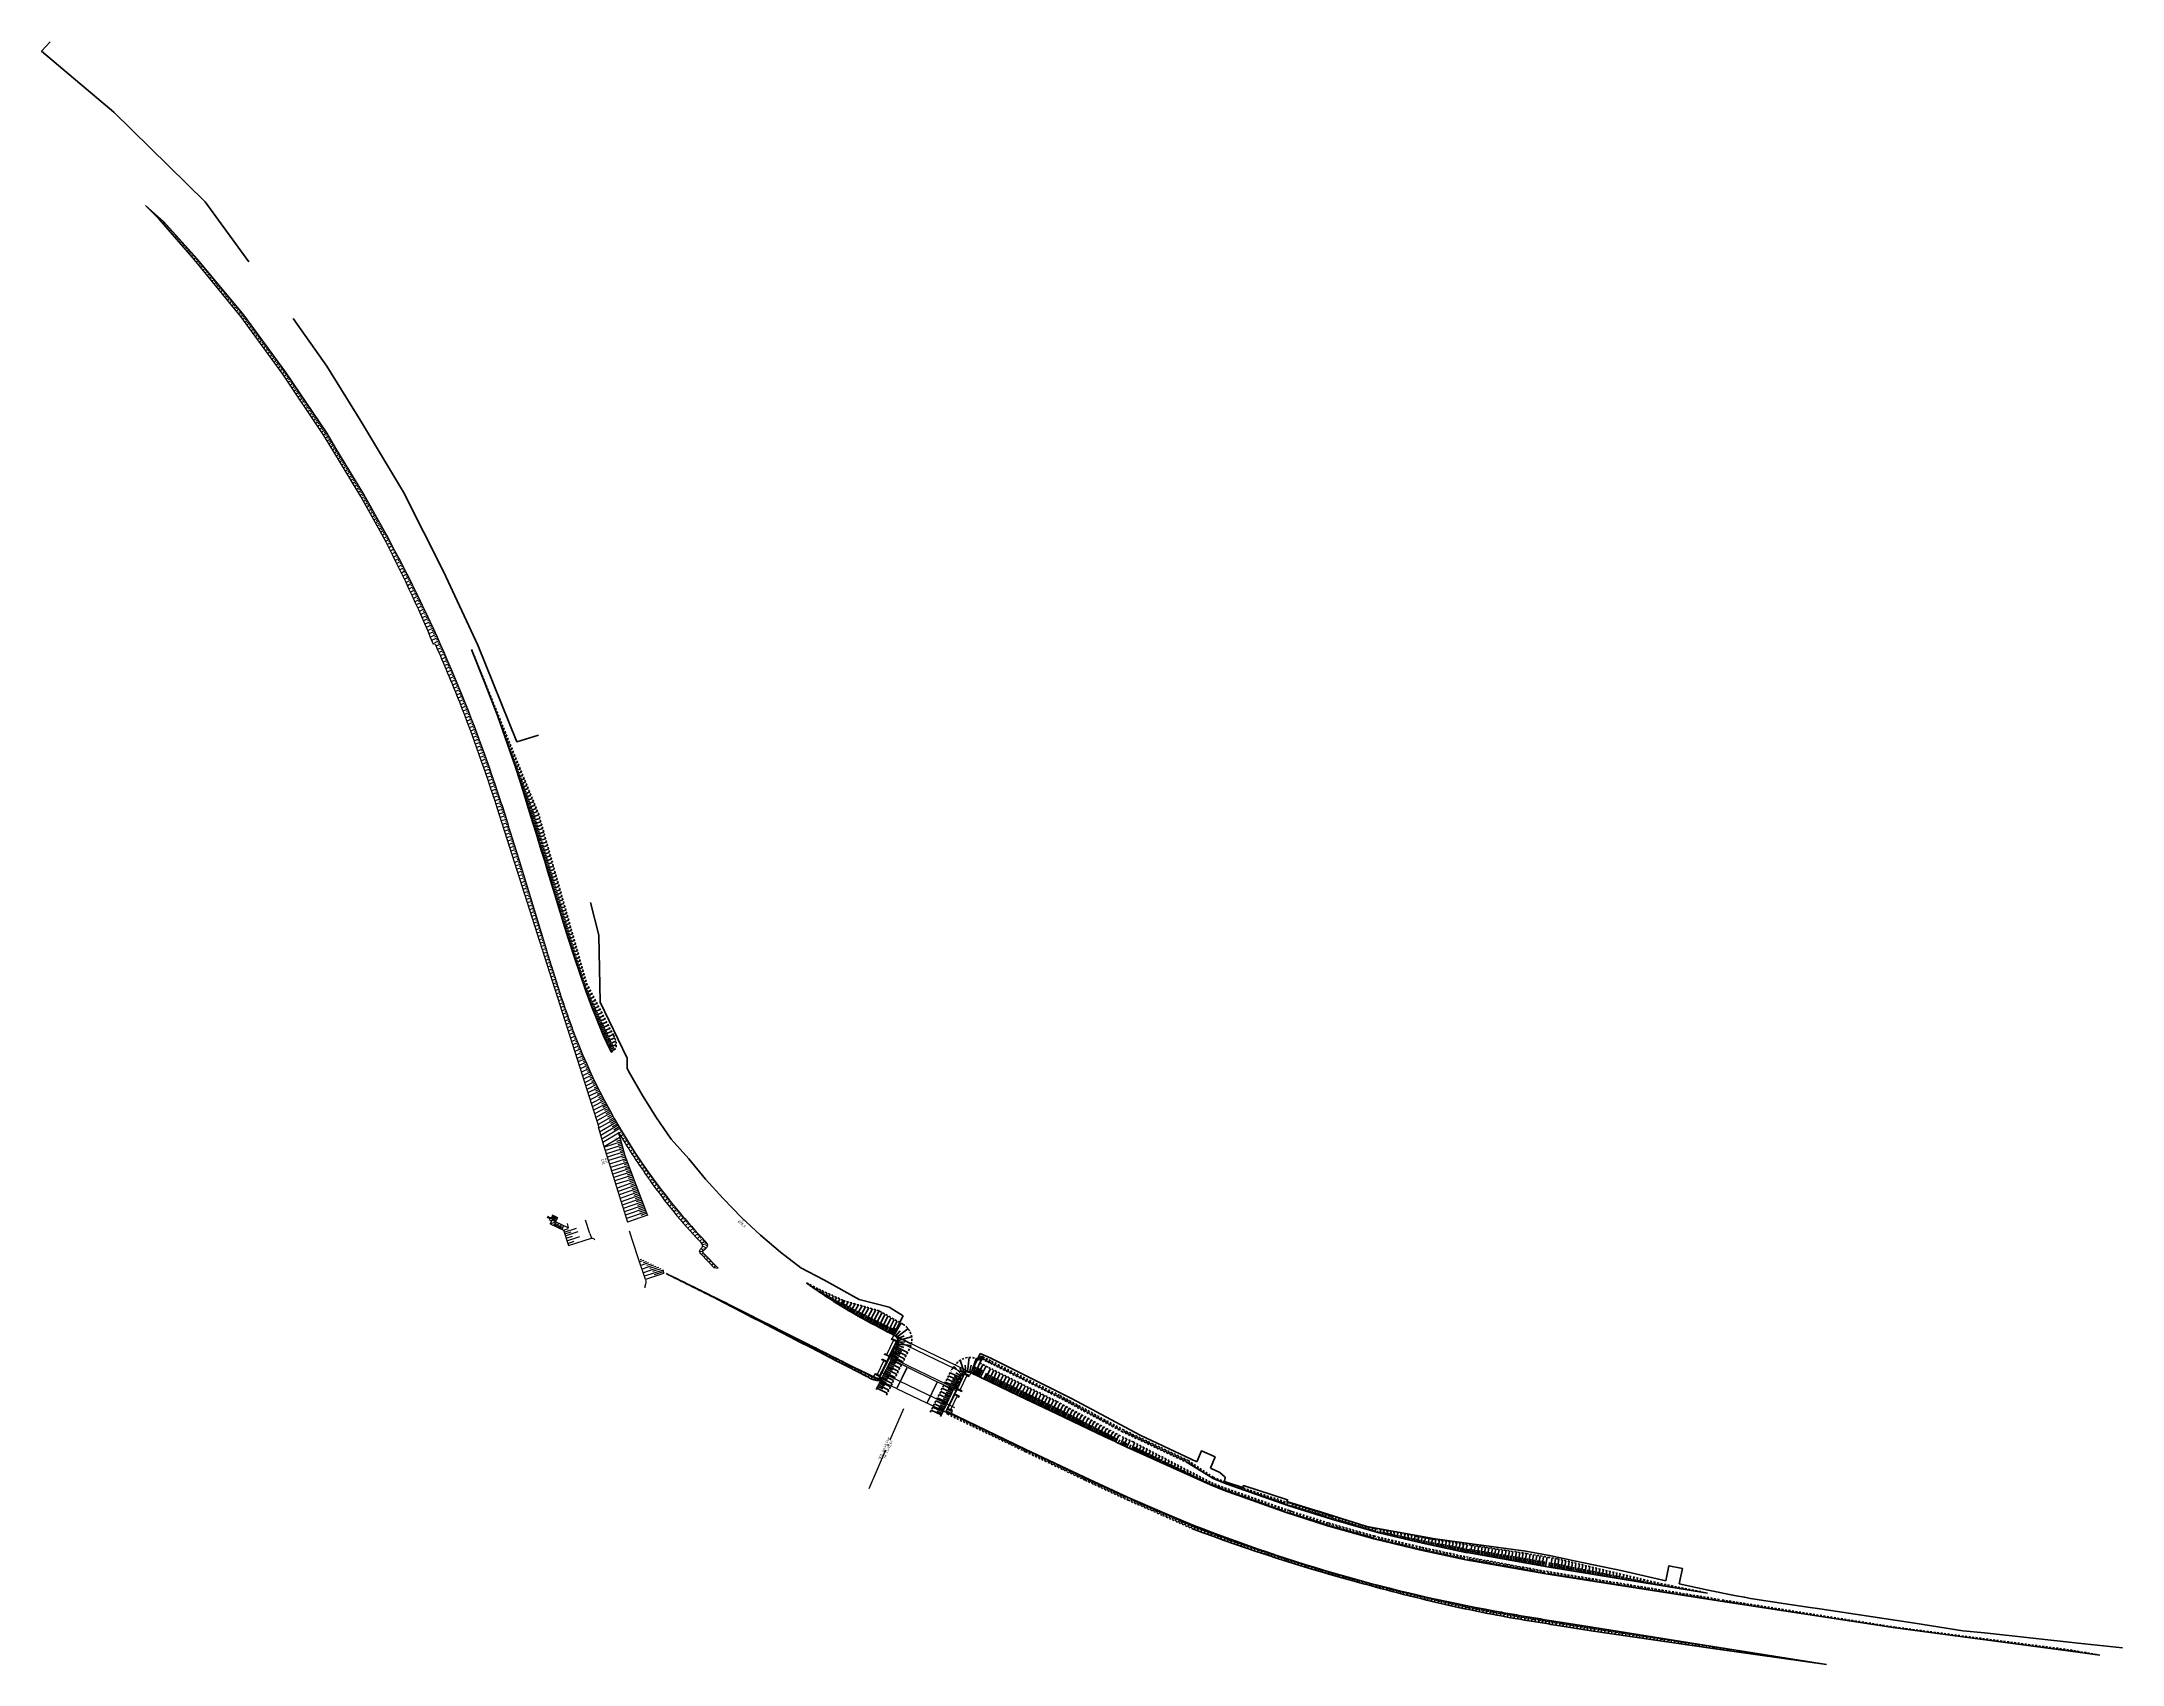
# Model space of a CAD drawing. Extents: x 10268 to 14501, y 7440 to 10044.
# Drawn here: x 12298 to 13475, y 7591 to 8509 of the extents above; entities that cross this region are included whole.
import ezdxf
from ezdxf.enums import TextEntityAlignment as Align

# ---------------------------------------------------------------- set-up
doc = ezdxf.new("R2010")
doc.units = 0
for name, pattern in [('3-Все наши проекты кроме ВСМ$0$ACAD_ISO04W100', [30, 24, -3, 0, -3]), ('SHTR_POP', [1, 0.6, -0.4]), ('Испр земполотна ПК38 -ПК43$0$Откосы$0$JIS_02_1.0', [2, 1, -1]), ('Откосы$0$JIS_02_1.0', [2, 1, -1]), ('Разметка_1_1', [1, 1, 0])]:
    doc.linetypes.add(name, pattern=pattern)
for name, color, linetype in [('3-Все наши проекты кроме ВСМ$0$Уклоны и искусственные сооружения 5.10.15', 7, 'Continuous'), ('Concrete', 254, 'Continuous'), ('CONTUR', 40, 'Continuous'), ('GRND', 46, 'Continuous'), ('STEEL', 140, 'Continuous'), ('T_Text_B', 10, 'Continuous'), ('THIN', 142, 'Continuous'), ('откосы Миша', 7, 'Continuous')]:
    doc.layers.add(name, color=color, linetype=linetype)
for name, color, linetype, lineweight in [('5-Карачарово$0$откосы и лотки', 1, 'Continuous', 35), ('водоотвод 10.08.16', 5, 'Continuous', 30), ('Водоотвод и откосы красные', 1, 'Continuous', 40), ('Забор красный', 1, 'Continuous', 40), ('Забор Металлический-2$0$ЗАБОР', 1, 'Забор Металлический-2$0$ЗАБОР_МЕТ_Б1М', 40), ('Испр земполотна ПК38 -ПК43$0$Водоотвод и откосы красные', 1, 'Continuous', 40), ('Испр земполотна ПК38 -ПК43$0$Испр земполотна', 4, 'Continuous', 30), ('Карачарово Саша$0$Забор красный', 1, 'Continuous', 40), ('Новые пути ГН и КН1$0$2 путь ГН.0', 6, 'Continuous', 30), ('откосы 18.08.16', 5, 'Continuous', 30), ('Откосы$0$проектн.откос', 1, 'Continuous', 40)]:
    doc.layers.add(name, color=color, linetype=linetype, lineweight=lineweight)
doc.layers.add('NOTES', color=1, linetype='Continuous', plot=False)
doc.styles.add('3-Все наши проекты кроме ВСМ$0$спдс', font='spds.shx')
doc.styles.add('RS0.7', font='romans.shx', dxfattribs={"width": 0.7})
doc.styles.get("Standard").update_dxf_attribs({"font": 'arial.ttf'})
doc.linetypes.add('Забор Металлический-2$0$ЗАБОР_МЕТ_Б1М', pattern='A,1.25,[133,ltypeshp.shx,S=0.25,R=0,X=-0.25,Y=0],-0.001,[133,ltypeshp.shx,S=0.145,R=0,X=-0.145,Y=0],-0.001,[130,ltypeshp.shx,S=0.125,R=0,X=0,Y=0.4],1.25', length=2.502)
doc.linetypes.add('Карачарово Саша$0$Забор Металлический-2$0$ЗАБОР_МЕТ_Б1М', pattern='A,1.25,[133,ltypeshp.shx,S=0.25,R=0,X=-0.25,Y=0],-0.001,[133,ltypeshp.shx,S=0.145,R=0,X=-0.145,Y=0],-0.001,[130,ltypeshp.shx,S=0.125,R=0,X=0,Y=0.4],1.25', length=2.502)

msp = doc.modelspace()

# ---------------------------------------------------------------- linework, layer by layer
at = {"color": 1, "lineweight": 40}
for p, q in [((12652.3, 7811.8), (12652.3, 7811.8)), ((12653.2, 7811.3), (12653.2, 7811.3)), ((12654.1, 7810.9), (12654.1, 7810.9)), ((12655, 7810.5), (12655, 7810.4)), ((12655.9, 7810), (12655.9, 7810)), ((12656.8, 7809.6), (12656.8, 7809.5)), ((12657.7, 7809.1), (12657.7, 7809.1)), ((12658.6, 7808.7), (12658.5, 7808.6)), ((12659.5, 7808.3), (12659.5, 7808.2)), ((12660.4, 7807.8), (12660.3, 7807.7)), ((12661.3, 7807.4), (12661.2, 7807.3)), ((12662.2, 7807), (12662.1, 7806.8)), ((12663.1, 7806.5), (12663, 7806.4)), ((12664, 7806.1), (12663.9, 7805.9)), ((12664.9, 7805.6), (12664.8, 7805.6)), ((12665.8, 7805.2), (12665.7, 7805)), ((12666.7, 7804.8), (12666.6, 7804.7)), ((12667.6, 7804.3), (12667.5, 7804.1)), ((12668.4, 7803.9), (12668.4, 7803.8)), ((12669.3, 7803.4), (12669.2, 7803.2)), ((12670.2, 7803), (12670.2, 7802.9)), ((12671.1, 7802.5), (12671, 7802.3)), ((12672, 7802.1), (12672, 7802)), ((12672.9, 7801.6), (12672.8, 7801.4)), ((12673.8, 7801.2), (12673.8, 7801.1)), ((12674.7, 7800.8), (12674.6, 7800.5)), ((12675.6, 7800.3), (12675.5, 7800.2)), ((12676.5, 7799.9), (12676.4, 7799.6)), ((12677.4, 7799.4), (12677.3, 7799.3)), ((12678.3, 7799), (12678.2, 7798.7)), ((12679.2, 7798.5), (12679.1, 7798.4)), ((12680.1, 7798.1), (12679.9, 7797.8)), ((12681, 7797.6), (12680.9, 7797.5)), ((12681.8, 7797.2), (12681.7, 7796.9)), ((12682.7, 7796.7), (12682.7, 7796.6)), ((12683.6, 7796.3), (12683.5, 7796)), ((12684.5, 7795.8), (12684.5, 7795.7)), ((12685.4, 7795.4), (12685.3, 7795.1)), ((12686.3, 7794.9), (12686.2, 7794.8)), ((12687.2, 7794.5), (12687, 7794.2)), ((12688.1, 7794), (12688, 7793.9)), ((12689, 7793.6), (12688.8, 7793.3)), ((12689.9, 7793.2), (12689.8, 7793)), ((12690.8, 7792.7), (12690.6, 7792.3)), ((12691.7, 7792.3), (12691.6, 7792.1)), ((12692.6, 7791.8), (12692.4, 7791.4)), ((12693.4, 7791.4), (12693.3, 7791.2)), ((12694.3, 7790.9), (12694.1, 7790.5)), ((12695.2, 7790.5), (12695.1, 7790.3)), ((12696.1, 7790), (12695.9, 7789.6)), ((12697, 7789.6), (12696.9, 7789.3)), ((12697.9, 7789.1), (12697.7, 7788.7)), ((12698.8, 7788.7), (12698.7, 7788.4)), ((12699.7, 7788.2), (12699.5, 7787.8)), ((12700.6, 7787.8), (12700.5, 7787.5)), ((12701.5, 7787.3), (12701.2, 7786.8)), ((12702.4, 7786.9), (12702.2, 7786.6)), ((12703.3, 7786.4), (12703, 7785.9)), ((12704.2, 7786), (12704, 7785.7)), ((12705, 7785.5), (12704.8, 7785)), ((12705.9, 7785.1), (12705.8, 7784.8)), ((12706.8, 7784.6), (12706.6, 7784.1)), ((12707.7, 7784.2), (12707.6, 7783.9)), ((12708.6, 7783.7), (12708.3, 7783.2)), ((12709.5, 7783.3), (12709.4, 7783)), ((12710.4, 7782.8), (12710.1, 7782.3)), ((12711.3, 7782.4), (12711.1, 7782.1)), ((12712.2, 7781.9), (12711.9, 7781.3)), ((12713.1, 7781.5), (12712.9, 7781.2)), ((12714, 7781.1), (12713.7, 7780.4)), ((12714.9, 7780.6), (12714.7, 7780.3)), ((12715.8, 7780.2), (12715.4, 7779.5)), ((12716.6, 7779.7), (12716.5, 7779.4)), ((12717.5, 7779.3), (12717.2, 7778.6)), ((12718.4, 7778.8), (12718.3, 7778.5)), ((12719.3, 7778.4), (12719, 7777.7)), ((12720.2, 7777.9), (12720, 7777.6)), ((12721.1, 7777.5), (12720.8, 7776.8)), ((12722, 7777), (12721.8, 7776.7)), ((12722.9, 7776.6), (12722.5, 7775.8)), ((12723.8, 7776.1), (12723.6, 7775.8)), ((12724.7, 7775.7), (12724.3, 7774.9)), ((12725.6, 7775.2), (12725.4, 7774.9)), ((12726.5, 7774.8), (12726.1, 7774)), ((12727.4, 7774.3), (12727.2, 7773.9)), ((12728.2, 7773.9), (12727.9, 7773.1)), ((12729.1, 7773.4), (12728.9, 7773)), ((12730, 7773), (12729.6, 7772.2)), ((12730.9, 7772.5), (12730.7, 7772.1)), ((12731.8, 7772.1), (12731.4, 7771.3)), ((12732.7, 7771.6), (12732.5, 7771.2)), ((12733.6, 7771.2), (12733.2, 7770.4)), ((12734.5, 7770.7), (12734.3, 7770.3)), ((12735.4, 7770.3), (12735, 7769.4)), ((12736.3, 7769.8), (12736.1, 7769.4)), ((12737.2, 7769.4), (12736.7, 7768.5)), ((12738.1, 7769), (12737.8, 7768.5)), ((12739, 7768.5), (12738.5, 7767.6)), ((12739.8, 7768.1), (12739.6, 7767.6)), ((12740.7, 7767.6), (12740.3, 7766.7)), ((12741.6, 7767.2), (12741.4, 7766.7)), ((12742.5, 7766.7), (12742, 7765.8)), ((12743.4, 7766.3), (12743.2, 7765.8)), ((12744.3, 7765.8), (12743.8, 7764.9)), ((12745.2, 7765.4), (12745, 7764.9)), ((12746.1, 7764.9), (12745.6, 7763.9)), ((12747, 7764.5), (12746.7, 7764)), ((12747.9, 7764), (12747.4, 7763)), ((12748.8, 7763.6), (12748.5, 7763.1)), ((12749.7, 7763.2), (12749.2, 7762.1)), ((12750.6, 7762.7), (12750.3, 7762.2)), ((12751.5, 7762.3), (12750.9, 7761.2)), ((12752.4, 7761.8), (12752.1, 7761.3)), ((12753.3, 7761.4), (12752.7, 7760.3)), ((12754.1, 7760.9), (12753.9, 7760.4)), ((12755, 7760.5), (12754.5, 7759.4)), ((12755.9, 7760.1), (12755.7, 7759.5)), ((12756.8, 7759.6), (12756.3, 7758.4)), ((12757.7, 7759.2), (12757.4, 7758.6)), ((12829.7, 7763.5), (12828.7, 7764.1)), ((12830.1, 7764.2), (12829, 7764.7)), ((12829.5, 7763.1), (12829, 7763.4)), ((12830.1, 7764.2), (12829.8, 7765.2)), ((12831.3, 7764.7), (12830.7, 7763.5)), ((12831.8, 7763.7), (12831.5, 7763.1)), ((12832.9, 7763.9), (12832.3, 7762.7)), ((12833.4, 7762.9), (12833.1, 7762.3)), ((12834.5, 7763.1), (12834, 7761.9)), ((12835, 7762.1), (12834.8, 7761.5)), ((12835.6, 7761.1, 143.1), (12836.2, 7762.2, 143.1)), ((12836.5, 7760.6, 143.1), (12836.8, 7761.2, 143.1)), ((12837.4, 7760.2, 143.1), (12838, 7761.3, 143.1)), ((12838.3, 7759.7, 143.1), (12838.6, 7760.3, 143.1)), ((12839.2, 7759.3, 143.1), (12839.8, 7760.5, 143.1)), ((12840.1, 7758.8, 143.1), (12840.4, 7759.4, 143.1)), ((12841, 7758.4, 143.1), (12841.6, 7759.6, 143.1)), ((12758.6, 7758.7), (12758, 7757.5)), ((12759.5, 7758.3), (12759.2, 7757.7)), ((12760.4, 7757.9), (12759.8, 7756.6)), ((12761.3, 7757.4), (12761, 7756.8)), ((12762.2, 7757), (12761.6, 7755.7)), ((12763.3, 7756.5), (12763, 7755.8)), ((12764.3, 7756), (12763.6, 7754.6)), ((12765.4, 7755.5), (12765.1, 7754.8)), ((12765.8, 7753.5), (12766.5, 7754.9)), ((12767, 7753.8), (12767.4, 7754.5)), ((12767.5, 7752.6), (12768.2, 7754.1)), ((12768.8, 7752.9), (12769.1, 7753.7)), ((12769.4, 7751.9), (12770, 7753.3)), ((12770.7, 7752.3), (12770.9, 7753)), ((12771.8, 7751.8), (12771.8, 7752.8)), ((12772.8, 7752.9), (12772.8, 7753)), ((12832.6, 7755.8), (12831.1, 7752.6)), ((12835, 7758.5), (12832, 7752.2)), ((12834.4, 7754.9), (12832.9, 7751.8)), ((12836.8, 7757.6), (12833.8, 7751.3)), ((12836.2, 7754), (12834.7, 7750.9)), ((12838.6, 7756.7), (12835.6, 7750.5)), ((12838, 7753.2), (12836.5, 7750.1)), ((12840.4, 7755.8), (12837.4, 7749.6)), ((12839.8, 7752.3), (12838.3, 7749.2)), ((12842.2, 7754.9), (12839.2, 7748.8)), ((12841.6, 7751.4), (12840.1, 7748.3)), ((12844, 7754.1), (12841, 7747.9)), ((12841.9, 7758, 143.1), (12842.2, 7758.5, 143.1)), ((12843.4, 7750.5), (12841.9, 7747.5)), ((12842.8, 7757.5, 143.1), (12843.3, 7758.7, 143.1)), ((12845.8, 7753.2), (12842.8, 7747)), ((12843.6, 7757.1, 143.1), (12843.9, 7757.7, 143.1)), ((12845.2, 7749.7), (12843.7, 7746.6)), ((12844.5, 7756.6, 143.1), (12845.1, 7757.8, 143.1)), ((12847.5, 7752.3), (12844.6, 7746.2)), ((12845.4, 7756.2, 143.1), (12845.7, 7756.8, 143.1)), ((12847, 7748.8), (12845.5, 7745.7)), ((12846.3, 7755.7, 143.1), (12846.9, 7756.9, 143.1)), ((12849.3, 7751.4), (12846.4, 7745.3)), ((12847.2, 7755.3, 143.1), (12847.5, 7755.9, 143.1)), ((12848.8, 7747.9), (12847.3, 7744.9)), ((12848.1, 7754.9, 143.1), (12848.7, 7756, 143.1)), ((12851.1, 7750.5), (12848.2, 7744.4)), ((12849, 7754.4, 143.1), (12849.3, 7755, 143.1)), ((12849.9, 7754, 143.1), (12850.4, 7755.1, 143.1)), ((12852.9, 7749.6), (12850, 7743.6)), ((12850.7, 7753.5, 143.1), (12851, 7754.1, 143.1)), ((12851.6, 7753.1, 143.1), (12852.2, 7754.2, 143.1)), ((12854.7, 7748.7), (12851.8, 7742.7)), ((12852.5, 7752.6, 143.1), (12852.8, 7753.2, 143.1)), ((12853.4, 7752.2, 143.1), (12854, 7753.4, 143.1)), ((12856.5, 7747.8), (12853.6, 7741.9)), ((12854.3, 7751.7, 143.1), (12854.6, 7752.3, 143.1)), ((12855.2, 7751.3, 143.1), (12855.8, 7752.5, 143.1)), ((12856.1, 7750.9, 143.1), (12856.4, 7751.4, 143.1)), ((12857, 7750.4, 143.1), (12857.5, 7751.6, 143.1)), ((12857.8, 7750, 143.1), (12858.1, 7750.6, 143.1)), ((12858.7, 7749.5, 143.1), (12859.3, 7750.7, 143.1)), ((12859.6, 7749.1, 143.1), (12859.9, 7749.7, 143.1)), ((12860.5, 7748.6, 143.1), (12861.1, 7749.8, 143.1)), ((12861.4, 7748.2, 143.1), (12861.7, 7748.8, 143.1)), ((12862.3, 7747.8, 143.1), (12862.9, 7748.9, 143.1)), ((12863.2, 7747.3, 143.1), (12863.5, 7747.9, 143.1)), ((12864.1, 7746.9, 143.1), (12864.6, 7748, 143.1)), ((12865.8, 7746, 143.1), (12866.4, 7747.1, 143.1)), ((12850.6, 7747), (12849.1, 7744)), ((12852.4, 7746.1), (12850.9, 7743.1)), ((12854.1, 7745.3), (12852.7, 7742.3)), ((12855.9, 7744.4), (12854.5, 7741.4)), ((12858.2, 7746.9), (12855.4, 7741)), ((12857.7, 7743.5), (12856.3, 7740.6)), ((12860, 7746), (12857.2, 7740.1)), ((12859.5, 7742.6), (12858.1, 7739.7)), ((12861.8, 7745.1), (12859, 7739.3)), ((12861.3, 7741.8), (12859.9, 7738.8)), ((12863.6, 7744.2), (12860.8, 7738.4)), ((12863.1, 7740.9), (12861.7, 7738)), ((12865.4, 7743.4), (12862.6, 7737.6)), ((12864.9, 7740), (12863.5, 7737.1)), ((12867.2, 7742.5), (12864.4, 7736.7)), ((12865, 7746.4, 143.1), (12865.2, 7747, 143.1)), ((12866.7, 7739.1), (12865.3, 7736.3)), ((12868.9, 7741.6), (12866.2, 7735.8)), ((12866.7, 7745.5, 143.1), (12867, 7746.1, 143.1)), ((12868.5, 7738.3), (12867.1, 7735.4)), ((12867.6, 7745.1, 143.1), (12868.2, 7746.3, 143.1)), ((12870.7, 7740.7), (12868, 7735)), ((12868.5, 7744.6, 143.1), (12868.8, 7745.2, 143.1)), ((12870.3, 7737.4), (12868.9, 7734.5)), ((12869.4, 7744.2, 143.1), (12870, 7745.4, 143.1)), ((12872.5, 7739.8), (12869.8, 7734.1)), ((12870.3, 7743.8, 143.1), (12870.6, 7744.3, 143.1)), ((12872, 7736.5), (12870.7, 7733.7)), ((12871.2, 7743.3, 143.1), (12871.8, 7744.5, 143.1)), ((12874.3, 7738.8), (12871.6, 7733.2)), ((12872.1, 7742.9, 143.1), (12872.4, 7743.5, 143.1)), ((12873.8, 7735.6), (12872.5, 7732.8)), ((12872.9, 7742.4, 143.1), (12873.5, 7743.6, 143.1)), ((12876, 7737.9), (12873.4, 7732.4)), ((12873.8, 7742, 143.1), (12874.1, 7742.5, 143.1)), ((12874.7, 7741.5, 143.1), (12875.3, 7742.6, 143.1)), ((12877.8, 7736.9), (12875.2, 7731.5)), ((12875.6, 7741, 143.1), (12875.9, 7741.6, 143.1)), ((12876.4, 7740.6, 143.1), (12877.1, 7741.7, 143.1)), ((12879.5, 7736), (12877, 7730.7)), ((12877.3, 7740.1, 143.1), (12877.6, 7740.7, 143.1)), ((12878.2, 7739.6, 143.1), (12878.8, 7740.8, 143.1)), ((12879.1, 7739.1, 143.1), (12879.4, 7739.7, 143.1)), ((12879.9, 7738.7, 143.1), (12880.6, 7739.8, 143.1)), ((12880.8, 7738.2, 143.1), (12881.1, 7738.8, 143.1)), ((12881.7, 7737.7, 143.1), (12882.3, 7738.9, 143.1)), ((12882.6, 7737.2, 143.1), (12882.9, 7737.8, 143.1)), ((12883.4, 7736.8, 143.1), (12884.1, 7737.9, 143.1)), ((12884.3, 7736.3, 143.1), (12884.6, 7736.9, 143.1)), ((12885.2, 7735.8, 143.1), (12885.8, 7737, 143.1)), ((12886.1, 7735.4, 143.1), (12886.4, 7735.9, 143.1)), ((12886.9, 7734.9, 143.1), (12887.5, 7736, 143.1)), ((12875.6, 7734.7), (12874.3, 7732)), ((12877.4, 7733.8), (12876.1, 7731.1)), ((12879.2, 7732.9), (12877.9, 7730.2)), ((12881.3, 7735), (12878.8, 7729.8)), ((12880.9, 7732), (12879.7, 7729.4)), ((12883.1, 7734.1), (12880.6, 7728.9)), ((12882.7, 7731.1), (12881.5, 7728.5)), ((12884.8, 7733.1), (12882.4, 7728.1)), ((12884.5, 7730.2), (12883.3, 7727.7)), ((12886.6, 7732.2), (12884.2, 7727.2)), ((12886.3, 7729.3), (12885.1, 7726.8)), ((12888.3, 7731.2), (12886, 7726.4)), ((12888, 7728.3), (12886.9, 7725.9)), ((12887.8, 7734.4, 143.1), (12888.1, 7735, 143.1)), ((12890.1, 7730.3), (12887.8, 7725.5)), ((12888.7, 7733.9, 143.1), (12889.3, 7735.1, 143.1)), ((12889.8, 7727.4), (12888.7, 7725.1)), ((12889.5, 7733.5, 143.1), (12889.9, 7734, 143.1)), ((12891.8, 7729.3), (12889.6, 7724.6)), ((12890.4, 7733, 143.1), (12891, 7734.1, 143.1)), ((12891.6, 7726.5), (12890.5, 7724.2)), ((12891.3, 7732.5, 143.1), (12891.6, 7733.1, 143.1)), ((12893.6, 7728.4), (12891.4, 7723.8)), ((12892.2, 7732.1, 143.1), (12892.8, 7733.2, 143.1)), ((12893.4, 7725.6), (12892.3, 7723.4)), ((12893, 7731.6, 143.1), (12893.4, 7732.2, 143.1)), ((12895.3, 7727.4), (12893.2, 7722.9)), ((12893.9, 7731.1, 143.1), (12894.5, 7732.3, 143.1)), ((12895.2, 7724.7), (12894.1, 7722.5)), ((12894.8, 7730.6, 143.1), (12895.1, 7731.2, 143.1)), ((12897.1, 7726.5), (12895, 7722.1)), ((12895.7, 7730.2, 143.1), (12896.3, 7731.3, 143.1)), ((12896.9, 7723.8), (12895.9, 7721.6)), ((12896.5, 7729.7, 143.1), (12896.8, 7730.3, 143.1)), ((12898.9, 7725.5), (12896.8, 7721.2)), ((12897.4, 7729.2, 143.1), (12898, 7730.4, 143.1)), ((12898.3, 7728.7, 143.1), (12898.6, 7729.3, 143.1)), ((12900.6, 7724.6), (12898.6, 7720.4)), ((12899.2, 7728.3, 143.1), (12899.8, 7729.4, 143.1)), ((12900, 7727.8, 143.1), (12900.3, 7728.4, 143.1)), ((12902.3, 7723.6), (12900.4, 7719.5)), ((12900.9, 7727.3, 143.1), (12901.5, 7728.5, 143.1)), ((12901.8, 7726.9, 143.1), (12902.1, 7727.4, 143.1)), ((12902.6, 7726.4, 143.1), (12903.3, 7727.5, 143.1)), ((12903.5, 7725.9, 143.1), (12903.8, 7726.5, 143.1)), ((12904.4, 7725.4, 143.1), (12905, 7726.6, 143.1)), ((12905.3, 7725, 143.1), (12905.6, 7725.5, 143.1)), ((12906.1, 7724.5, 143.1), (12906.8, 7725.6, 143.1)), ((12907, 7724, 143.1), (12907.3, 7724.6, 143.1)), ((12907.9, 7723.5, 143.1), (12908.5, 7724.7, 143.1)), ((12898.7, 7722.9), (12897.7, 7720.8)), ((12900.5, 7722), (12899.5, 7719.9)), ((12902.3, 7721.1), (12901.3, 7719.1)), ((12904.1, 7722.7), (12902.2, 7718.7)), ((12904, 7720.2), (12903.1, 7718.2)), ((12905.9, 7721.7), (12904, 7717.8)), ((12905.8, 7719.3), (12904.9, 7717.4)), ((12907.6, 7720.8), (12905.8, 7717)), ((12908.1, 7718.2), (12907.2, 7716.3)), ((12910.3, 7719.5), (12908.5, 7715.7)), ((12909.2, 7722.9, 143.1), (12909.5, 7723.4, 143.1)), ((12910.3, 7717.2), (12909.4, 7715.3)), ((12912.1, 7718.6), (12910.3, 7714.9)), ((12910.5, 7722.2), (12911, 7723.4)), ((12912.1, 7716.3), (12911.2, 7714.4)), ((12911.4, 7721.8), (12911.7, 7722.4)), ((12913.9, 7717.8), (12912.1, 7714)), ((12912.3, 7721.3), (12912.8, 7722.5)), ((12913.2, 7720.9), (12913.5, 7721.5)), ((12914.4, 7715.3), (12913.5, 7713.4)), ((12914.1, 7720.5), (12914.6, 7721.7)), ((12915, 7720.1), (12915.3, 7720.7)), ((12915.9, 7719.6), (12916.4, 7720.8)), ((12916.8, 7719.2), (12917.1, 7719.8)), ((12917.7, 7718.8), (12918.3, 7720)), ((12918.6, 7718.4), (12918.9, 7718.9)), ((12919.5, 7717.9), (12920.1, 7719.1)), ((12920.4, 7717.5), (12920.7, 7718.1)), ((12921.3, 7717.1), (12921.9, 7718.2)), ((12922.2, 7716.6), (12922.5, 7717.2)), ((12923.1, 7716.2), (12923.7, 7717.4)), ((12924, 7715.8), (12924.3, 7716.4)), ((12924.9, 7715.4), (12925.5, 7716.5)), ((12925.8, 7714.9), (12926.1, 7715.5)), ((12926.7, 7714.5), (12927.3, 7715.7)), ((12927.6, 7714.1), (12927.9, 7714.7)), ((12928.5, 7713.6), (12929.1, 7714.8)), ((12929.4, 7713.2), (12929.7, 7713.8)), ((12930.3, 7712.8), (12930.9, 7714)), ((12931.2, 7712.4), (12931.5, 7712.9)), ((12932.1, 7711.9), (12932.7, 7713.1)), ((12933, 7711.5), (12933.3, 7712.1)), ((12933.9, 7711.1), (12934.5, 7712.3)), ((12934.8, 7710.6), (12935.1, 7711.2)), ((12935.7, 7710.2), (12936.3, 7711.4)), ((12936.6, 7709.8), (12936.9, 7710.4)), ((12937.5, 7709.4), (12938.1, 7710.5)), ((12938.4, 7708.9), (12938.7, 7709.5)), ((12939.3, 7708.5), (12939.9, 7709.7)), ((12940.2, 7708.1), (12940.5, 7708.7)), ((12941.1, 7707.7), (12941.7, 7708.8)), ((12942, 7707.2), (12942.3, 7707.8)), ((12942.9, 7706.8), (12943.5, 7708)), ((12943.8, 7706.4), (12944.1, 7707)), ((12944.8, 7705.9), (12945.3, 7707.1)), ((12946, 7705.4), (12946.3, 7705.9))]:
    msp.add_line(p, q, dxfattribs=at)
for points in [[(12830.1, 7764.2), (12829.2, 7765)], [(12830.1, 7764.2), (12830.1, 7764.8)]]:
    msp.add_lwpolyline(points, dxfattribs=at)
at = {"color": 1, "linetype": 'Разметка_1_1', "lineweight": 40}
for points in [[(12829.9, 7763.8), (12829.3, 7764.1)], [(12830.1, 7764.2), (12829.7, 7764.8)]]:
    msp.add_lwpolyline(points, dxfattribs=at)
msp.add_open_spline([(12830.5, 7765.1), (12830.2, 7765.2), (12829.8, 7765.3), (12829.2, 7765.1), (12829, 7764.7), (12828.8, 7764.5), (12828.7, 7764.1), (12828.5, 7763.7), (12828.3, 7763.3)], degree=3, knots=[0, 0, 0, 0, 0.766978, 1.251292, 1.984952, 1.984952, 1.984952, 2.984952, 2.984952, 2.984952, 2.984952], dxfattribs=at)
at = {"color": 1, "lineweight": 40}
for points in [[(12773.5, 7753.6), (12772.2, 7752), (12769.7, 7751.8), (12767.1, 7752.8), (12764.9, 7754)], [(12773.5, 7753.6), (12772.7, 7753), (12771.4, 7752.9), (12768.8, 7753.8), (12765.7, 7755.3)]]:
    msp.add_spline(points, degree=3, dxfattribs=at)
at = {"layer": '3-Все наши проекты кроме ВСМ$0$Уклоны и искусственные сооружения 5.10.15', "color": 1, "linetype": '3-Все наши проекты кроме ВСМ$0$ACAD_ISO04W100', "lineweight": 30}
msp.add_line((12766.2, 7690.5), (12785.9, 7735.9), dxfattribs=at)
at = {"layer": '5-Карачарово$0$откосы и лотки'}
for p, q in [((12951, 7669.3), (12950.2, 7667.4)), ((12951.9, 7668.9), (12951.5, 7668)), ((12952.8, 7668.6), (12952.1, 7666.7)), ((12953.8, 7668.2), (12953.4, 7667.3)), ((12954.7, 7667.9), (12954, 7666)), ((12955.6, 7667.5), (12955.3, 7666.6)), ((12956.6, 7667.1), (12955.8, 7665.3)), ((12957.5, 7666.8), (12957.1, 7665.9)), ((12958.4, 7666.4), (12957.7, 7664.6)), ((12959.4, 7666.1), (12959, 7665.2)), ((12960.3, 7665.7), (12959.6, 7663.9)), ((12961.2, 7665.3), (12960.9, 7664.5)), ((12962.2, 7665), (12961.5, 7663.2)), ((12963.1, 7664.6), (12962.8, 7663.8)), ((12964, 7664.3), (12963.4, 7662.6)), ((12965, 7663.9), (12964.6, 7663.1)), ((12965.9, 7663.6), (12965.3, 7661.9)), ((12966.8, 7663.2), (12966.5, 7662.4)), ((12967.8, 7662.9), (12967.1, 7661.2)), ((12968.7, 7662.6), (12968.4, 7661.7)), ((12969.6, 7662.2), (12969, 7660.5)), ((12970.6, 7661.9), (12970.3, 7661)), ((12971.5, 7661.5), (12970.9, 7659.9)), ((12972.5, 7661.2), (12972.2, 7660.4)), ((12973.4, 7660.8), (12972.8, 7659.2)), ((12974.3, 7660.5), (12974, 7659.7)), ((12975.3, 7660.2), (12974.7, 7658.6)), ((12976.2, 7659.8), (12975.9, 7659)), ((12977.2, 7659.5), (12976.6, 7657.9)), ((12978.1, 7659.1), (12977.8, 7658.4)), ((12979, 7658.8), (12978.5, 7657.3)), ((12980, 7658.5), (12979.7, 7657.7)), ((12980.9, 7658.1), (12980.4, 7656.6)), ((12981.9, 7657.8), (12981.6, 7657.1)), ((12982.8, 7657.5), (12982.3, 7656)), ((12983.7, 7657.1), (12983.5, 7656.4)), ((12984.7, 7656.8), (12984.2, 7655.3)), ((12985.6, 7656.5), (12985.4, 7655.8)), ((12986.6, 7656.2), (12986.1, 7654.7)), ((12987.5, 7655.8), (12987.3, 7655.1)), ((12988.5, 7655.5), (12988, 7654.1)), ((12989.4, 7655.2), (12989.2, 7654.5)), ((12990.3, 7654.9), (12989.9, 7653.5)), ((12991.3, 7654.5), (12991.1, 7653.8)), ((12992.2, 7654.2), (12991.8, 7652.8)), ((12993.2, 7653.9), (12993, 7653.2)), ((12994.1, 7653.6), (12993.7, 7652.2)), ((12995.1, 7653.3), (12994.8, 7652.6)), ((12996, 7653), (12995.6, 7651.6)), ((12997, 7652.6), (12996.7, 7652)), ((12997.9, 7652.3), (12997.5, 7651)), ((12998.9, 7652), (12998.6, 7651.3)), ((12999.8, 7651.7), (12999.4, 7650.4)), ((13000.8, 7651.4), (13000.6, 7650.7)), ((13001.7, 7651.1), (13001.3, 7649.8)), ((13002.7, 7650.8), (13002.5, 7650.1)), ((13003.6, 7650.5), (13003.2, 7649.2)), ((13004.6, 7650.2), (13004.4, 7649.5)), ((13005.5, 7649.9), (13005.1, 7648.6)), ((13006.5, 7649.5), (13006.3, 7648.9)), ((13007.4, 7649.2), (13007, 7648)), ((13008.4, 7648.9), (13008.2, 7648.3)), ((13009.3, 7648.6), (13008.9, 7647.4)), ((13010.3, 7648.3), (13010.1, 7647.7)), ((13011.2, 7648), (13010.8, 7646.8)), ((13012.2, 7647.7), (13012, 7647.1)), ((13013.1, 7647.4), (13012.7, 7646.2)), ((13014.1, 7647.2), (13013.9, 7646.5)), ((13015, 7646.9), (13014.7, 7645.6)), ((13016, 7646.6), (13015.8, 7646)), ((13016.9, 7646.3), (13016.6, 7645.1)), ((13017.9, 7646), (13017.7, 7645.4)), ((13018.9, 7645.7), (13018.5, 7644.5)), ((13019.8, 7645.4), (13019.6, 7644.8)), ((13020.8, 7645.1), (13020.4, 7643.9)), ((13021.7, 7644.8), (13021.5, 7644.2)), ((13022.7, 7644.5), (13022.3, 7643.3)), ((13023.6, 7644.2), (13023.5, 7643.7)), ((13024.6, 7644), (13024.2, 7642.8)), ((13025.6, 7643.7), (13025.4, 7643.1)), ((13026.5, 7643.4), (13026.2, 7642.2)), ((13027.5, 7643.1), (13027.3, 7642.5)), ((13028.4, 7642.8), (13028.1, 7641.7)), ((13029.4, 7642.6), (13029.2, 7642)), ((13030.3, 7642.3), (13030, 7641.1)), ((13031.3, 7642), (13031.1, 7641.4)), ((13032.3, 7641.7), (13031.9, 7640.6)), ((13033.2, 7641.4), (13033.1, 7640.9)), ((13034.2, 7641.2), (13033.9, 7640)), ((13035.1, 7640.9), (13035, 7640.3)), ((13036.1, 7640.6), (13035.8, 7639.5)), ((13037.1, 7640.4), (13036.9, 7639.8)), ((13038, 7640.1), (13037.7, 7639)), ((13039, 7639.8), (13038.8, 7639.3)), ((13040, 7639.6), (13039.6, 7638.4)), ((13040.9, 7639.3), (13040.8, 7638.7)), ((13041.9, 7639), (13041.6, 7637.9)), ((13042.8, 7638.8), (13042.7, 7638.2)), ((13043.8, 7638.5), (13043.5, 7637.4)), ((13044.8, 7638.2), (13044.6, 7637.7)), ((13045.7, 7638), (13045.4, 7636.8)), ((13046.7, 7637.7), (13046.5, 7637.1)), ((13047.7, 7637.4), (13047.4, 7636.3)), ((13048.6, 7637.2), (13048.5, 7636.6)), ((13049.6, 7636.9), (13049.3, 7635.8)), ((13050.6, 7636.7), (13050.4, 7636.1)), ((13051.5, 7636.4), (13051.2, 7635.3)), ((13052.5, 7636.2), (13052.3, 7635.6)), ((13053.5, 7635.9), (13053.1, 7634.7)), ((13054.4, 7635.7), (13054.3, 7635.1)), ((13055.4, 7635.4), (13055.1, 7634.2)), ((13056.4, 7635.2), (13056.2, 7634.6)), ((13057.3, 7634.9), (13057, 7633.7)), ((13058.3, 7634.7), (13058.1, 7634.1)), ((13059.3, 7634.4), (13058.9, 7633.2)), ((13060.2, 7634.2), (13060.1, 7633.6)), ((13061.2, 7633.9), (13060.9, 7632.7)), ((13062.2, 7633.7), (13062, 7633.1)), ((13063.1, 7633.4), (13062.8, 7632.2)), ((13064.1, 7633.2), (13063.9, 7632.6)), ((13065.1, 7633), (13064.7, 7631.7)), ((13066, 7632.7), (13065.9, 7632.1)), ((13067, 7632.5), (13066.7, 7631.2)), ((13068, 7632.3), (13067.8, 7631.6)), ((13068.9, 7632), (13068.6, 7630.7)), ((13069.9, 7631.8), (13069.8, 7631.1)), ((13070.9, 7631.6), (13070.6, 7630.2)), ((13071.9, 7631.3), (13071.7, 7630.6)), ((13072.8, 7631.1), (13072.5, 7629.7)), ((13073.8, 7630.9), (13073.6, 7630.2)), ((13074.8, 7630.6), (13074.4, 7629.2)), ((13075.7, 7630.4), (13075.6, 7629.7)), ((13076.7, 7630.2), (13076.4, 7628.7)), ((13077.7, 7629.9), (13077.5, 7629.2)), ((13078.7, 7629.7), (13078.3, 7628.3)), ((13079.6, 7629.5), (13079.5, 7628.8)), ((13080.6, 7629.3), (13080.3, 7627.8)), ((13081.6, 7629.1), (13081.4, 7628.3)), ((13082.6, 7628.8), (13082.2, 7627.3)), ((13083.5, 7628.6), (13083.4, 7627.8)), ((13084.5, 7628.4), (13084.2, 7626.9)), ((13085.5, 7628.2), (13085.3, 7627.4)), ((13086.5, 7628), (13086.1, 7626.4)), ((13087.4, 7627.7), (13087.3, 7627)), ((13088.4, 7627.5), (13088.1, 7625.9)), ((13089.4, 7627.3), (13089.2, 7626.5)), ((13090.4, 7627.1), (13090, 7625.5)), ((13091.3, 7626.9), (13091.2, 7626.1)), ((13092.3, 7626.7), (13092, 7625)), ((13093.3, 7626.5), (13093.1, 7625.6)), ((13094.3, 7626.3), (13093.9, 7624.6)), ((13095.2, 7626.1), (13095.1, 7625.2)), ((13096.2, 7625.9), (13095.9, 7624.1)), ((13097.2, 7625.7), (13097, 7624.8)), ((13098.2, 7625.4), (13097.8, 7623.7)), ((13099.1, 7625.2), (13099, 7624.4)), ((13100.1, 7625), (13099.8, 7623.3)), ((13101.1, 7624.8), (13100.9, 7624)), ((13102.1, 7624.6), (13101.7, 7622.9)), ((13103.1, 7624.4), (13102.9, 7623.5)), ((13104, 7624.3), (13103.7, 7622.4)), ((13105, 7624.1), (13104.8, 7623.1)), ((13106, 7623.9), (13105.6, 7622)), ((13107, 7623.7), (13106.8, 7622.7)), ((13108, 7623.5), (13107.6, 7621.6)), ((13108.9, 7623.3), (13108.8, 7622.3)), ((13109.9, 7623.1), (13109.6, 7621.2)), ((13110.9, 7622.9), (13110.7, 7622)), ((13111.9, 7622.7), (13111.5, 7620.8)), ((13112.9, 7622.5), (13112.7, 7621.6)), ((13113.8, 7622.3), (13113.5, 7620.4)), ((13114.8, 7622.2), (13114.6, 7621.2)), ((13115.8, 7622), (13115.4, 7620)), ((13116.8, 7621.8), (13116.6, 7620.8)), ((13117.8, 7621.6), (13117.4, 7619.6)), ((13118.8, 7621.4), (13118.6, 7620.4)), ((13119.7, 7621.3), (13119.4, 7619.3)), ((13120.7, 7621.1), (13120.5, 7620.1)), ((13121.7, 7620.9), (13121.3, 7618.9)), ((13122.7, 7620.7), (13122.5, 7619.7)), ((13123.7, 7620.5), (13123.3, 7618.5)), ((13124.6, 7620.4), (13124.5, 7619.4)), ((13125.6, 7620.2), (13125.3, 7618.2)), ((13126.6, 7620), (13126.4, 7619)), ((13127.6, 7619.9), (13127.2, 7617.8)), ((13128.6, 7619.7), (13128.4, 7618.7)), ((13129.6, 7619.5), (13129.2, 7617.4)), ((13130.6, 7619.3), (13130.4, 7618.3)), ((13131.5, 7619.2), (13131.2, 7617.1)), ((13132.5, 7619), (13132.3, 7618)), ((13133.5, 7618.8), (13133.2, 7616.8)), ((13134.5, 7618.7), (13134.3, 7617.6)), ((13135.5, 7618.5), (13135.1, 7616.4)), ((13136.5, 7618.3), (13136.3, 7617.3)), ((13137.4, 7618.2), (13137.1, 7616.1)), ((13138.4, 7618), (13138.3, 7617)), ((13139.4, 7617.9), (13139.1, 7615.8)), ((13140.4, 7617.7), (13140.2, 7616.6)), ((13141.4, 7617.5), (13141, 7615.4)), ((13142.4, 7617.4), (13142.2, 7616.3)), ((13143.4, 7617.2), (13143, 7615.1)), ((13144.3, 7617), (13144.2, 7616)), ((13145.3, 7616.9), (13145, 7614.8)), ((13146.3, 7616.7), (13146.1, 7615.7)), ((13147.3, 7616.6), (13147, 7614.5)), ((13148.3, 7616.4), (13148.1, 7615.4)), ((13149.3, 7616.3), (13148.9, 7614.2)), ((13150.3, 7616.1), (13150.1, 7615.1)), ((13151.2, 7615.9), (13150.9, 7613.8)), ((13152.2, 7615.8), (13152.1, 7614.7)), ((13153.2, 7615.6), (13152.9, 7613.5)), ((13154.2, 7615.5), (13154, 7614.4)), ((13155.2, 7615.3), (13154.9, 7613.2)), ((13156.2, 7615.2), (13156, 7614.1)), ((13157.2, 7615), (13156.8, 7612.9)), ((13158.1, 7614.8), (13158, 7613.8)), ((13159.1, 7614.7), (13158.8, 7612.6)), ((13160.1, 7614.5), (13160, 7613.5)), ((13161.1, 7614.4), (13160.8, 7612.3)), ((13162.1, 7614.2), (13161.9, 7613.2)), ((13163.1, 7614.1), (13162.7, 7612)), ((13164.1, 7613.9), (13163.9, 7612.9)), ((13165, 7613.7), (13164.7, 7611.7)), ((13166, 7613.6), (13165.9, 7612.5)), ((13167, 7613.4), (13166.7, 7611.3)), ((13168, 7613.3), (13167.8, 7612.2)), ((13169, 7613.1), (13168.7, 7611)), ((13170, 7613), (13169.8, 7611.9)), ((13171, 7612.8), (13170.6, 7610.7)), ((13172, 7612.6), (13171.8, 7611.6)), ((13172.9, 7612.5), (13172.6, 7610.4)), ((13173.9, 7612.3), (13173.8, 7611.3)), ((13174.9, 7612.2), (13174.6, 7610.1)), ((13175.9, 7612), (13175.7, 7611)), ((13176.9, 7611.9), (13176.6, 7609.8)), ((13177.9, 7611.7), (13177.7, 7610.7)), ((13178.9, 7611.6), (13178.5, 7609.5)), ((13179.8, 7611.4), (13179.7, 7610.4)), ((13180.8, 7611.2), (13180.5, 7609.2)), ((13181.8, 7611.1), (13181.7, 7610.1)), ((13182.8, 7610.9), (13182.5, 7608.9)), ((13183.8, 7610.8), (13183.6, 7609.8)), ((13184.8, 7610.6), (13184.5, 7608.6)), ((13185.8, 7610.5), (13185.6, 7609.5)), ((13186.7, 7610.3), (13186.4, 7608.4)), ((13187.7, 7610.1), (13187.6, 7609.2)), ((13188.7, 7610), (13188.4, 7608.1)), ((13189.7, 7609.8), (13189.6, 7608.9)), ((13190.7, 7609.7), (13190.4, 7607.8)), ((13191.7, 7609.5), (13191.5, 7608.6)), ((13192.7, 7609.4), (13192.4, 7607.5)), ((13193.6, 7609.2), (13193.5, 7608.3)), ((13194.6, 7609), (13194.3, 7607.2)), ((13195.6, 7608.9), (13195.5, 7608)), ((13196.6, 7608.7), (13196.3, 7606.9)), ((13197.6, 7608.6), (13197.4, 7607.7)), ((13198.6, 7608.4), (13198.3, 7606.6)), ((13199.6, 7608.3), (13199.4, 7607.4)), ((13200.6, 7608.1), (13200.3, 7606.3)), ((13201.5, 7608), (13201.4, 7607.1)), ((13202.5, 7607.8), (13202.2, 7606)), ((13203.5, 7607.6), (13203.4, 7606.8)), ((13204.5, 7607.5), (13204.2, 7605.8)), ((13205.5, 7607.3), (13205.3, 7606.5)), ((13206.5, 7607.2), (13206.2, 7605.5)), ((13207.5, 7607), (13207.3, 7606.2)), ((13208.4, 7606.9), (13208.2, 7605.2)), ((13209.4, 7606.7), (13209.3, 7605.9)), ((13210.4, 7606.5), (13210.2, 7604.9)), ((13211.4, 7606.4), (13211.3, 7605.6)), ((13212.4, 7606.2), (13212.1, 7604.6)), ((13213.4, 7606.1), (13213.2, 7605.3)), ((13214.4, 7605.9), (13214.1, 7604.3)), ((13215.3, 7605.8), (13215.2, 7605)), ((13216.3, 7605.6), (13216.1, 7604)), ((13217.3, 7605.4), (13217.2, 7604.7)), ((13218.3, 7605.3), (13218.1, 7603.7)), ((13219.3, 7605.1), (13219.2, 7604.4)), ((13220.3, 7605), (13220, 7603.5)), ((13221.3, 7604.8), (13221.1, 7604.1)), ((13222.2, 7604.7), (13222, 7603.2)), ((13223.2, 7604.5), (13223.1, 7603.8)), ((13224.2, 7604.4), (13224, 7602.9)), ((13225.2, 7604.2), (13225.1, 7603.5)), ((13226.2, 7604), (13226, 7602.6)), ((13227.2, 7603.9), (13227.1, 7603.2)), ((13228.2, 7603.7), (13227.9, 7602.3)), ((13229.2, 7603.6), (13229, 7602.9)), ((13230.1, 7603.4), (13229.9, 7602)), ((13231.1, 7603.3), (13231, 7602.6)), ((13232.1, 7603.1), (13231.9, 7601.7)), ((13233.1, 7602.9), (13233, 7602.3)), ((13234.1, 7602.8), (13233.9, 7601.4)), ((13235.1, 7602.6), (13235, 7602)), ((13236.1, 7602.5), (13235.8, 7601.2)), ((13237, 7602.3), (13236.9, 7601.7)), ((13238, 7602.2), (13237.8, 7600.9)), ((13239, 7602), (13238.9, 7601.4)), ((13240, 7601.8), (13239.8, 7600.6)), ((13241, 7601.7), (13240.9, 7601.1)), ((13242, 7601.5), (13241.8, 7600.3)), ((13243, 7601.4), (13242.9, 7600.8)), ((13243.9, 7601.2), (13243.8, 7600)), ((13243.9, 7601.2), (13243.8, 7600)), ((13244.9, 7601.1), (13244.8, 7600.5)), ((13245.9, 7600.9), (13245.7, 7599.7)), ((13246.9, 7600.8), (13246.8, 7600.2)), ((13247.9, 7600.6), (13247.7, 7599.4)), ((13248.9, 7600.4), (13248.8, 7599.9)), ((13249.9, 7600.3), (13249.7, 7599.2)), ((13250.8, 7600.1), (13250.8, 7599.6)), ((13251.8, 7600), (13251.7, 7598.9)), ((13252.8, 7599.8), (13252.7, 7599.3)), ((13253.8, 7599.7), (13253.6, 7598.6)), ((13254.8, 7599.5), (13254.7, 7599)), ((13255.8, 7599.3), (13255.6, 7598.3)), ((13256.8, 7599.2), (13256.7, 7598.7)), ((13257.8, 7599), (13257.6, 7598.1)), ((13258.7, 7598.9), (13258.7, 7598.4)), ((13259.7, 7598.7), (13259.6, 7597.8)), ((13260.7, 7598.6), (13260.6, 7598.1)), ((13261.7, 7598.4), (13261.6, 7597.5)), ((13262.7, 7598.2), (13262.6, 7597.8)), ((13263.7, 7598.1), (13263.5, 7597.2)), ((13264.7, 7597.9), (13264.6, 7597.5)), ((13265.6, 7597.8), (13265.5, 7597)), ((13266.6, 7597.6), (13266.6, 7597.2)), ((13267.6, 7597.5), (13267.5, 7596.7)), ((13268.6, 7597.3), (13268.5, 7596.9)), ((13269.6, 7597.1), (13269.5, 7596.4)), ((13270.6, 7597), (13270.5, 7596.6)), ((13271.6, 7596.8), (13271.4, 7596.1)), ((13272.5, 7596.7), (13272.5, 7596.3)), ((13273.5, 7596.5), (13273.4, 7595.9)), ((13274.5, 7596.4), (13274.5, 7596)), ((13275.5, 7596.2), (13275.4, 7595.6)), ((13276.5, 7596.1), (13276.4, 7595.8)), ((13277.5, 7595.9), (13277.4, 7595.3)), ((13278.5, 7595.7), (13278.4, 7595.5)), ((13279.4, 7595.6), (13279.4, 7595)), ((13280.4, 7595.4), (13280.4, 7595.2)), ((13281.4, 7595.3), (13281.3, 7594.8)), ((13282.4, 7595.1), (13282.4, 7594.9)), ((13283.4, 7595), (13283.3, 7594.5)), ((13284.4, 7594.8), (13284.3, 7594.6)), ((13285.4, 7594.6), (13285.3, 7594.2)), ((13286.4, 7594.5), (13286.3, 7594.3)), ((13287.3, 7594.3), (13287.3, 7593.9)), ((13288.3, 7594.2), (13288.3, 7594)), ((13289.3, 7594), (13289.3, 7593.7)), ((13290.3, 7593.9), (13290.3, 7593.7)), ((13291.3, 7593.7), (13291.2, 7593.4)), ((13292.3, 7593.5), (13292.2, 7593.4)), ((13293.3, 7593.4), (13293.2, 7593.1)), ((13294.2, 7593.2), (13294.2, 7593.1)), ((13295.2, 7593.1), (13295.2, 7592.8)), ((13296.2, 7592.9), (13296.2, 7592.8)), ((13297.2, 7592.8), (13297.2, 7592.6)), ((13298.2, 7592.6), (13298.2, 7592.5)), ((13299.2, 7592.5), (13299.1, 7592.3)), ((13300.2, 7592.3), (13300.1, 7592.2)), ((13301.1, 7592.1), (13301.1, 7592)), ((13302.1, 7592), (13302.1, 7591.9)), ((13303.1, 7591.8), (13303.1, 7591.7)), ((13304.1, 7591.7), (13304.1, 7591.6)), ((13305.1, 7591.5), (13305.1, 7591.5)), ((13306.1, 7591.4), (13306.1, 7591.3)), ((13307.1, 7591.2), (13307.1, 7591.2))]:
    msp.add_line(p, q, dxfattribs=at)
at = {"layer": '5-Карачарово$0$откосы и лотки', "flags": 128}
msp.add_lwpolyline([(12950.2, 7667.4), (12949.3, 7667.7)], dxfattribs=at)
for points in [[(12949.3, 7667.7, 0.024073), (13046, 7636.7, 0.012949), (13097.9, 7623.7, 0.014094), (13139.7, 7615.7, 0.001042), (13149.6, 7614.1, 0.000347), (13159.5, 7612.5), (13174.9, 7610), (13243.7, 7600), (13308, 7591)], [(12950, 7669.7, 0.04907), (13120.3, 7621.2, 0.002431), (13130.2, 7619.4, 0.001736), (13140, 7617.8, 0.001042), (13149.9, 7616.1, 0.000347), (13159.8, 7614.6), (13175.3, 7612.1), (13240.1, 7601.8), (13308, 7591)]]:
    msp.add_lwpolyline(points, format="xyb", dxfattribs=at)
at = {"layer": 'Concrete', "color": 1, "lineweight": 30}
for points in [[(12780.1, 7769.9), (12781.1, 7769.5), (12782.7, 7772.9), (12781.8, 7773.4)], [(12778.1, 7765.7), (12779, 7765.2), (12780.7, 7768.6), (12779.7, 7769.1)], [(12816, 7747.4), (12815.1, 7747.8), (12816.8, 7751.3), (12817.7, 7750.8)], [(12818.1, 7751.7), (12817.2, 7752.1), (12818.8, 7755.5), (12819.7, 7755.1)]]:
    msp.add_lwpolyline(points, dxfattribs=at)
at = {"layer": 'CONTUR', "color": 1, "lineweight": 30}
for points in [[(12776.3, 7766.4), (12780.1, 7774.4), (12779, 7774.9), (12779.3, 7775.5), (12782.2, 7774.1), (12777.5, 7764.5), (12777.2, 7764.6), (12777.5, 7765.2), (12774.9, 7766.4), (12775.2, 7767)], [(12781.1, 7770), (12781.5, 7770.7), (12780.7, 7771.1), (12780.4, 7770.4)], [(12782, 7771.8), (12782.4, 7772.5), (12781.6, 7772.9), (12781.2, 7772.2)], [(12776.6, 7762.5), (12772.4, 7753.8), (12769.5, 7755.2), (12769.8, 7755.7), (12770.9, 7755.2), (12774.5, 7762.8), (12773.4, 7763.3), (12773.7, 7763.9), (12776.3, 7762.7), (12776.3, 7762.7)], [(12776.6, 7762.5), (12776.3, 7762.7), (12777.2, 7764.6), (12777.5, 7764.5)], [(12779.1, 7765.7), (12779.4, 7766.5), (12778.7, 7766.8), (12778.3, 7766.1)], [(12780, 7767.5), (12780.3, 7768.3), (12779.5, 7768.6), (12779.2, 7767.9)], [(12817.8, 7746.5), (12821.6, 7754.4), (12822.7, 7753.9), (12823, 7754.5), (12820.1, 7755.9), (12815.5, 7746.2), (12815.8, 7746.1), (12816, 7746.6), (12818.6, 7745.4), (12818.9, 7745.9)], [(12815.5, 7748.2), (12815.8, 7749), (12816.6, 7748.6), (12816.3, 7747.9)], [(12816.3, 7750), (12816.7, 7750.8), (12817.5, 7750.4), (12817.1, 7749.7)], [(12817.5, 7752.5), (12817.9, 7753.2), (12818.7, 7752.8), (12818.3, 7752.1)], [(12818.4, 7754.3), (12818.7, 7755), (12819.5, 7754.6), (12819.2, 7753.9)], [(12814.5, 7744.3), (12810.3, 7735.5), (12813.2, 7734.1), (12813.5, 7734.7), (12812.4, 7735.2), (12816, 7742.8), (12817.1, 7742.3), (12817.4, 7742.9), (12814.8, 7744.1), (12814.8, 7744.1)], [(12814.5, 7744.3), (12814.8, 7744.1), (12815.8, 7746.1), (12815.5, 7746.2)]]:
    msp.add_lwpolyline(points, close=True, dxfattribs=at)
for points in [[(12777.6, 7765.5), (12781.7, 7773.9)], [(12779.2, 7775.3), (12782.1, 7774)], [(12780.1, 7774.4), (12781.7, 7773.9), (12782, 7773.8)], [(12780.6, 7771.8), (12781, 7771.6)], [(12772.2, 7754.3), (12776.1, 7762.3)], [(12773.6, 7763.7), (12776.5, 7762.3)], [(12774.5, 7762.8), (12776.1, 7762.3), (12776.4, 7762.2)], [(12775, 7766.6), (12777.9, 7765.2)], [(12775.4, 7760), (12775.1, 7760.2)], [(12776.3, 7766.4), (12777.6, 7765.5), (12777.9, 7765.4)], [(12778.6, 7767.5), (12778.9, 7767.4)], [(12779.6, 7769.7), (12779.9, 7769.5)], [(12772.4, 7754), (12769.6, 7755.3)], [(12770.9, 7755.2), (12772.2, 7754.3), (12772.5, 7754.1)], [(12773.6, 7756.3), (12773.2, 7756.4)], [(12816.2, 7746.9), (12820.3, 7755.4)], [(12817.2, 7749), (12816.9, 7749.1)], [(12818.2, 7751.1), (12817.9, 7751.2)], [(12819.2, 7753.2), (12818.9, 7753.4)], [(12821.6, 7754.4), (12820.3, 7755.4), (12819.9, 7755.5)], [(12822.9, 7754.3), (12820, 7755.7)], [(12810.4, 7735.7), (12813.3, 7734.3)], [(12812.4, 7735.2), (12810.8, 7735.7), (12810.5, 7735.9)], [(12810.8, 7735.7), (12814.7, 7743.8)], [(12811.5, 7738), (12811.8, 7737.8)], [(12813.3, 7741.8), (12813.6, 7741.6)], [(12817.3, 7742.7), (12814.4, 7744)], [(12816, 7742.8), (12814.7, 7743.8), (12814.4, 7743.9)], [(12818.7, 7745.5), (12815.8, 7746.9)], [(12817.8, 7746.5), (12816.2, 7746.9), (12815.9, 7747.1)]]:
    msp.add_lwpolyline(points, dxfattribs=at)
at = {"layer": 'GRND', "color": 1, "lineweight": 30}
for p, q in [((12518.6, 8179.2), (12515.6, 8177.8)), ((12519.5, 8177.4), (12516.4, 8176)), ((12520.3, 8175.6), (12517.2, 8174.2)), ((12519.1, 8178.3), (12518, 8177.8)), ((12521.1, 8173.8), (12518, 8172.3)), ((12522, 8171.9), (12518.7, 8170.5)), ((12519.9, 8176.5), (12518.8, 8176)), ((12520.7, 8174.7), (12519.6, 8174.2)), ((12521.6, 8172.9), (12520.4, 8172.3)), ((12522.4, 8171.1), (12521.5, 8170.7)), ((12522.8, 8170.1), (12520.4, 8169.1)), ((12523.6, 8168.3), (12521.2, 8167.2)), ((12524.4, 8166.5), (12522, 8165.4)), ((12523.2, 8169.2), (12522.3, 8168.8)), ((12525.2, 8164.6), (12522.8, 8163.6)), ((12524, 8167.4), (12523.1, 8167)), ((12526, 8162.8), (12523.6, 8161.7)), ((12524.8, 8165.6), (12524, 8165.2)), ((12526.8, 8161), (12524.4, 8159.9)), ((12525.6, 8163.7), (12524.8, 8163.4)), ((12526.4, 8161.9), (12525.6, 8161.5)), ((12527.2, 8160.1), (12526.4, 8159.7)), ((12527.6, 8159.1), (12525.1, 8158.1)), ((12528.4, 8157.3), (12525.9, 8156.2)), ((12529.2, 8155.5), (12526.7, 8154.4)), ((12528, 8158.2), (12527.1, 8157.9)), ((12530, 8153.6), (12527.5, 8152.6)), ((12528.8, 8156.4), (12527.9, 8156)), ((12530.8, 8151.8), (12528.2, 8150.7)), ((12529.6, 8154.6), (12528.7, 8154.2)), ((12531.5, 8150), (12529, 8148.9)), ((12530.4, 8152.7), (12529.5, 8152.4)), ((12532.3, 8148.1), (12529.8, 8147)), ((12531.2, 8150.9), (12530.3, 8150.5)), ((12531.9, 8149), (12531, 8148.7)), ((12533.1, 8146.3), (12530.5, 8145.2)), ((12533.9, 8144.4), (12531.3, 8143.4)), ((12532.7, 8147.2), (12531.8, 8146.8)), ((12534.6, 8142.6), (12532, 8141.5)), ((12533.5, 8145.4), (12532.6, 8145)), ((12535.4, 8140.7), (12532.8, 8139.7)), ((12534.2, 8143.5), (12533.3, 8143.1)), ((12536.1, 8138.9), (12533.5, 8137.8)), ((12535, 8141.7), (12534.1, 8141.3)), ((12536.9, 8137), (12534.3, 8136)), ((12535.7, 8139.8), (12534.8, 8139.4)), ((12536.5, 8137.9), (12535.6, 8137.6)), ((12537.2, 8136.1), (12536.3, 8135.7)), ((12537.6, 8135.2), (12535, 8134.1)), ((12538.3, 8133.3), (12535.7, 8132.3)), ((12539.1, 8131.5), (12536.4, 8130.4)), ((12538, 8134.2), (12537.1, 8133.9)), ((12539.8, 8129.6), (12537.1, 8128.5)), ((12538.7, 8132.4), (12537.8, 8132)), ((12540.5, 8127.7), (12537.9, 8126.7)), ((12539.4, 8130.5), (12538.5, 8130.2)), ((12541.3, 8125.9), (12538.6, 8124.8)), ((12540.2, 8128.7), (12539.2, 8128.3)), ((12542, 8124), (12539.3, 8122.9)), ((12540.9, 8126.8), (12540, 8126.5)), ((12541.6, 8125), (12540.7, 8124.6)), ((12542.7, 8122.1), (12540, 8121.1)), ((12543.4, 8120.3), (12540.7, 8119.2)), ((12542.3, 8123.1), (12541.4, 8122.7)), ((12544.1, 8118.4), (12541.4, 8117.3)), ((12544.8, 8116.5), (12542, 8115.5)), ((12543, 8121.2), (12542.1, 8120.9)), ((12545.5, 8114.6), (12542.7, 8113.6)), ((12543.7, 8119.4), (12542.8, 8119)), ((12546.2, 8112.8), (12543.4, 8111.7)), ((12544.4, 8117.5), (12543.5, 8117.1)), ((12545.1, 8115.6), (12544.2, 8115.3)), ((12545.8, 8113.7), (12544.9, 8113.4)), ((12546.9, 8110.9), (12544.1, 8109.9)), ((12547.6, 8109), (12544.8, 8108)), ((12548.2, 8107.2), (12545.4, 8106.1)), ((12546.5, 8111.9), (12545.6, 8111.5)), ((12548.9, 8105.3), (12546.1, 8104.2)), ((12547.2, 8110), (12546.3, 8109.6)), ((12547.9, 8108.1), (12547, 8107.8)), ((12549.6, 8103.4), (12547, 8102.4)), ((12550.3, 8101.5), (12547.4, 8100.5)), ((12548.6, 8106.2), (12547.6, 8105.9)), ((12549.3, 8104.3), (12548.3, 8104)), ((12549.9, 8102.4), (12549, 8102.1)), ((12550.6, 8100.6), (12549.6, 8100.2)), ((12550.9, 8099.6), (12548.1, 8098.6)), ((12551.6, 8097.7), (12548.7, 8096.7)), ((12552.2, 8095.8), (12549.4, 8094.8)), ((12552.9, 8093.9), (12550, 8092.9)), ((12551.3, 8098.7), (12550.3, 8098.3)), ((12553.5, 8092.1), (12550.7, 8091.1)), ((12551.9, 8096.8), (12551, 8096.5)), ((12554.2, 8090.2), (12551.3, 8089.2)), ((12552.6, 8094.9), (12551.6, 8094.6)), ((12553.2, 8093), (12552.3, 8092.7)), ((12553.9, 8091.1), (12552.9, 8090.8)), ((12554.5, 8089.2), (12553.5, 8088.9)), ((12554.8, 8088.3), (12551.9, 8087.3)), ((12555.5, 8086.4), (12552.6, 8085.4)), ((12556.1, 8084.5), (12553.2, 8083.5)), ((12556.7, 8082.6), (12553.8, 8081.6)), ((12555.1, 8087.3), (12554.2, 8087)), ((12557.3, 8080.7), (12554.4, 8079.7)), ((12555.8, 8085.4), (12554.8, 8085.1)), ((12558, 8078.8), (12555, 8077.8)), ((12556.4, 8083.5), (12555.4, 8083.2)), ((12558.6, 8076.9), (12555.6, 8075.9)), ((12557, 8081.6), (12556.1, 8081.3)), ((12557.6, 8079.7), (12556.7, 8079.4)), ((12558.3, 8077.8), (12557.3, 8077.5)), ((12559.2, 8075), (12556.2, 8074)), ((12559.8, 8073.1), (12556.8, 8072.1)), ((12560.4, 8071.2), (12557.5, 8070.2)), ((12558.9, 8075.9), (12557.9, 8075.6)), ((12561, 8069.2), (12558.1, 8068.3)), ((12559.5, 8074), (12558.5, 8073.7)), ((12561.6, 8067.3), (12558.7, 8066.4)), ((12560.1, 8072.1), (12559.1, 8071.8)), ((12562.2, 8065.4), (12559.3, 8064.5)), ((12560.7, 8070.2), (12559.7, 8069.9)), ((12561.3, 8068.3), (12560.3, 8068)), ((12561.9, 8066.4), (12560.9, 8066.1)), ((12562.8, 8063.5), (12559.9, 8062.6)), ((12563.4, 8061.6), (12560.5, 8060.7)), ((12564, 8059.7), (12561.1, 8058.8)), ((12562.5, 8064.5), (12561.5, 8064.2)), ((12564.6, 8057.8), (12561.7, 8056.9)), ((12563.1, 8062.6), (12562.1, 8062.3)), ((12565.2, 8055.9), (12562.3, 8055)), ((12563.7, 8060.7), (12562.7, 8060.4)), ((12565.7, 8054), (12562.9, 8053.1)), ((12564.3, 8058.7), (12563.3, 8058.4)), ((12564.9, 8056.8), (12563.9, 8056.5)), ((12565.4, 8054.9), (12564.5, 8054.6)), ((12566.3, 8052.1), (12563.5, 8051.2)), ((12566.9, 8050.1), (12564.1, 8049.3)), ((12567.5, 8048.2), (12564.7, 8047.4)), ((12566, 8053), (12565.1, 8052.7)), ((12568.3, 8045.7), (12565.5, 8044.8)), ((12566.6, 8051.1), (12565.7, 8050.8)), ((12568.9, 8043.7), (12566.1, 8042.9)), ((12567.2, 8049.2), (12566.3, 8048.9)), ((12569.5, 8041.8), (12566.8, 8041)), ((12567.8, 8047.3), (12566.9, 8047)), ((12568, 8046.6), (12567.1, 8046.3)), ((12568.6, 8044.7), (12567.7, 8044.4)), ((12569.2, 8042.8), (12568.3, 8042.5)), ((12570.1, 8039.9), (12567.4, 8039.1)), ((12570.6, 8038), (12568, 8037.2)), ((12571.2, 8036.1), (12568.6, 8035.3)), ((12569.8, 8040.9), (12568.8, 8040.6)), ((12571.8, 8034.2), (12569.2, 8033.4)), ((12570.3, 8039), (12569.4, 8038.7)), ((12572.4, 8032.3), (12569.8, 8031.5)), ((12570.9, 8037.1), (12570, 8036.8)), ((12573, 8030.4), (12570.4, 8029.6)), ((12571.5, 8035.1), (12570.6, 8034.9)), ((12572.1, 8033.2), (12571.2, 8033)), ((12572.7, 8031.3), (12571.8, 8031)), ((12573.6, 8028.4), (12571, 8027.7)), ((12574.2, 8026.5), (12571.6, 8025.8)), ((12574.7, 8024.6), (12572.2, 8023.8)), ((12573.3, 8029.4), (12572.4, 8029.1)), ((12575.3, 8022.7), (12572.8, 8021.9)), ((12573.9, 8027.5), (12573, 8027.2)), ((12575.9, 8020.8), (12573.4, 8020)), ((12574.4, 8025.6), (12573.6, 8025.3)), ((12576.5, 8018.9), (12574, 8018.1)), ((12575, 8023.7), (12574.2, 8023.4)), ((12575.6, 8021.8), (12574.8, 8021.5)), ((12576.2, 8019.8), (12575.4, 8019.6)), ((12576.8, 8017.9), (12576, 8017.7)), ((12577.1, 8017), (12574.6, 8016.2)), ((12577.7, 8015.1), (12575.3, 8014.3)), ((12578.3, 8013.2), (12576.1, 8012.5)), ((12578.8, 8011.2), (12576.5, 8010.5)), ((12577.4, 8016), (12576.6, 8015.8)), ((12579.5, 8009.3), (12577.1, 8008.6)), ((12578, 8014.1), (12577.2, 8013.9)), ((12578.6, 8012.2), (12577.7, 8012)), ((12580.1, 8007.4), (12577.7, 8006.7)), ((12579.2, 8010.3), (12578.3, 8010)), ((12579.7, 8008.4), (12578.9, 8008.1)), ((12580.3, 8006.5), (12579.5, 8006.2)), ((12580.6, 8005.5), (12578.3, 8004.8)), ((12581.2, 8003.6), (12578.9, 8002.9)), ((12581.8, 8001.7), (12579.5, 8001)), ((12580.9, 8004.6), (12580.1, 8004.3)), ((12582.4, 7999.8), (12580.1, 7999.1)), ((12581.5, 8002.6), (12580.7, 8002.4)), ((12583, 7997.9), (12580.7, 7997.2)), ((12582.1, 8000.7), (12581.3, 8000.5)), ((12583.6, 7996), (12581.3, 7995.3)), ((12582.7, 7998.8), (12581.9, 7998.6)), ((12583.3, 7996.9), (12582.5, 7996.7)), ((12583.8, 7995), (12583.1, 7994.8)), ((12584.2, 7994), (12581.9, 7993.4)), ((12584.7, 7992.1), (12582.5, 7991.5)), ((12585.3, 7990.2), (12583.1, 7989.6)), ((12584.4, 7993.1), (12583.7, 7992.9)), ((12585.9, 7988.3), (12583.7, 7987.6)), ((12585, 7991.1), (12584.2, 7990.9)), ((12586.5, 7986.4), (12584.4, 7985.7)), ((12585.6, 7989.2), (12584.8, 7989)), ((12587.1, 7984.5), (12585, 7983.8)), ((12586.1, 7987.3), (12585.4, 7987.1)), ((12586.7, 7985.4), (12586, 7985.2)), ((12587.3, 7983.5), (12586.6, 7983.3)), ((12587.7, 7982.6), (12585.6, 7981.9)), ((12588.3, 7980.6), (12586.2, 7980)), ((12588.9, 7978.7), (12586.8, 7978.1)), ((12587.9, 7981.6), (12587.2, 7981.4)), ((12589.5, 7976.8), (12587.4, 7976.2)), ((12588.5, 7979.7), (12587.8, 7979.5)), ((12590.1, 7974.9), (12588, 7974.3)), ((12589.1, 7977.8), (12588.4, 7977.5)), ((12590.7, 7973), (12588.6, 7972.3)), ((12589.8, 7975.9), (12589, 7975.6)), ((12591.3, 7971.1), (12589.2, 7970.4)), ((12590.4, 7974), (12589.7, 7973.7)), ((12591, 7972.1), (12590.3, 7971.8)), ((12591.9, 7969.2), (12589.8, 7968.5)), ((12592.5, 7967.3), (12590.4, 7966.6)), ((12591.6, 7970.2), (12590.9, 7969.9)), ((12593.2, 7965.4), (12591.1, 7964.7)), ((12592.2, 7968.2), (12591.5, 7968)), ((12593.8, 7963.5), (12591.7, 7962.8)), ((12592.9, 7966.3), (12592.2, 7966.1)), ((12594.5, 7961.6), (12592.3, 7960.9)), ((12593.5, 7964.4), (12592.8, 7964.2)), ((12595.1, 7959.7), (12592.9, 7959)), ((12594.2, 7962.5), (12593.4, 7962.3)), ((12594.8, 7960.7), (12594.1, 7960.4)), ((12595.8, 7957.8), (12593.5, 7957)), ((12596.5, 7956), (12594.1, 7955.1)), ((12595.5, 7958.8), (12594.7, 7958.5)), ((12597.1, 7954.1), (12594.7, 7953.2)), ((12597.8, 7952.2), (12595.3, 7951.3)), ((12596.1, 7956.9), (12595.4, 7956.6)), ((12598.5, 7950.3), (12595.9, 7949.3)), ((12596.8, 7955), (12596, 7954.7)), ((12599.2, 7948.4), (12596.6, 7947.4)), ((12597.5, 7953.1), (12596.7, 7952.8)), ((12598.2, 7951.2), (12597.3, 7950.9)), ((12598.9, 7949.4), (12598, 7949)), ((12599.6, 7947.5), (12598.7, 7947.1)), ((12600, 7946.6), (12597.2, 7945.5)), ((12600.7, 7944.7), (12597.8, 7943.6)), ((12601.4, 7942.8), (12598.4, 7941.6)), ((12602.2, 7941), (12599, 7939.7)), ((12600.3, 7945.6), (12599.4, 7945.3)), ((12602.9, 7939.1), (12599.6, 7937.8)), ((12601.1, 7943.8), (12600.1, 7943.4)), ((12603.7, 7937.3), (12600.3, 7935.8)), ((12601.8, 7941.9), (12600.8, 7941.5)), ((12602.6, 7940.1), (12601.5, 7939.6)), ((12603.4, 7938.1), (12602.3, 7937.7)), ((12604.1, 7936.3), (12603, 7935.8)), ((12604.5, 7935.4), (12600.9, 7933.9)), ((12605.3, 7933.6), (12601.5, 7932)), ((12606.1, 7931.8), (12602.1, 7930)), ((12606.9, 7929.9), (12602.7, 7928.1)), ((12607.7, 7928.1), (12603.3, 7926.1)), ((12604.9, 7934.5), (12603.7, 7933.9)), ((12608.6, 7926.3), (12604, 7924.1)), ((12605.7, 7932.6), (12604.5, 7932.1)), ((12609.4, 7924.5), (12604.6, 7922.2)), ((12606.5, 7930.8), (12605.2, 7930.2)), ((12607.3, 7929), (12606, 7928.3)), ((12608.2, 7927.1), (12606.7, 7926.5)), ((12609, 7925.3), (12607.5, 7924.6)), ((12610.3, 7922.7), (12605.2, 7920.2)), ((12611.1, 7920.9), (12605.8, 7918.3)), ((12612, 7919.1), (12606.5, 7916.4)), ((12612.9, 7917.3), (12607.1, 7914.4)), ((12613.8, 7915.5), (12607.7, 7912.5)), ((12609.9, 7923.5), (12608.3, 7922.8)), ((12614.7, 7913.7), (12608.4, 7910.5)), ((12610.8, 7921.7), (12609.1, 7920.9)), ((12611.6, 7919.9), (12609.9, 7919.1)), ((12612.5, 7918.1), (12610.7, 7917.2)), ((12613.4, 7916.3), (12611.5, 7915.4)), ((12614.3, 7914.5), (12612.3, 7913.6)), ((12615.2, 7912.8), (12613.1, 7911.7)), ((12615.6, 7911.9), (12609, 7908.5)), ((12616.5, 7910.1), (12609.6, 7906.5)), ((12617.5, 7908.3), (12610.3, 7904.6)), ((12618.4, 7906.6), (12610.9, 7902.6)), ((12619.4, 7904.8), (12611.6, 7900.6)), ((12620.3, 7903.1), (12612.2, 7898.6)), ((12621.3, 7901.3), (12612.9, 7896.6)), ((12616.1, 7911), (12614, 7909.9)), ((12617, 7909.2), (12614.8, 7908)), ((12617.9, 7907.4), (12615.6, 7906.2)), ((12618.9, 7905.7), (12616.5, 7904.4)), ((12619.8, 7903.9), (12617.3, 7902.5)), ((12620.8, 7902.2), (12618.2, 7900.7)), ((12621.8, 7900.4), (12619.1, 7898.9)), ((12622.3, 7899.6), (12613.1, 7894.4)), ((12623.3, 7897.8), (12613.7, 7892.3)), ((12624.3, 7896.1), (12614.4, 7890.3)), ((12625.3, 7894.4), (12615, 7888.3)), ((12624.5, 7891.6), (12615.6, 7886.3)), ((12622.8, 7898.7), (12620, 7897.1)), ((12623.8, 7896.9), (12620.9, 7895.3)), ((12624.8, 7895.2), (12621.8, 7893.4)), ((12625.8, 7893.5), (12625.1, 7893.1)), ((12627.3, 7890.9), (12625.7, 7889.9)), ((12628.4, 7889.2), (12626.7, 7888.2)), ((12627.9, 7890.1), (12627.2, 7889.7)), ((12629.4, 7887.5), (12627.8, 7886.5)), ((12628.9, 7888.4), (12628.3, 7888)), ((12630.5, 7885.8), (12628.9, 7884.8)), ((12630, 7886.7), (12629.4, 7886.3)), ((12631.6, 7884.1), (12630, 7883.1)), ((12631, 7885), (12630.5, 7884.6)), ((12632.1, 7883.3), (12631.6, 7882.9))]:
    msp.add_line(p, q, dxfattribs=at)
at = {"layer": 'GRND', "color": 1, "lineweight": 50}
for p, q in [((12750.7, 7793.7), (12752.5, 7796.8)), ((12751.5, 7793.2), (12752.6, 7795)), ((12752.4, 7792.7), (12754.4, 7796.2)), ((12754.1, 7791.7), (12756.4, 7795.6)), ((12755.8, 7790.6), (12758.4, 7795)), ((12757.5, 7789.6), (12760.3, 7794.5)), ((12753.2, 7792.2), (12754.3, 7794)), ((12754.9, 7791.1), (12756.1, 7793)), ((12756.7, 7790.1), (12757.8, 7792.1)), ((12758.4, 7789.1), (12759.6, 7791.2)), ((12759.2, 7788.6), (12762.3, 7793.9)), ((12760.1, 7788.1), (12761.3, 7790.3)), ((12761, 7787.6), (12764.2, 7793.3)), ((12761.8, 7787.2), (12763.1, 7789.4)), ((12762.7, 7786.7), (12766.1, 7792.8)), ((12763.6, 7786.2), (12764.9, 7788.5)), ((12764.5, 7785.7), (12768.1, 7792.2)), ((12765.3, 7785.2), (12766.6, 7787.6)), ((12766.2, 7784.7), (12770, 7791.6)), ((12767.1, 7784.3), (12768.4, 7786.7)), ((12768, 7783.8), (12771.9, 7791.1)), ((12768.8, 7783.3), (12770.2, 7785.8)), ((12769.7, 7782.8), (12773.6, 7790.1)), ((12770.6, 7782.4), (12772, 7784.9)), ((12771.5, 7781.9), (12775.3, 7789.2)), ((12772.4, 7781.4), (12773.8, 7784)), ((12773.3, 7781), (12777, 7788.2)), ((12774.1, 7780.5), (12775.5, 7783.2)), ((12775, 7780), (12778.8, 7787.2)), ((12776.8, 7779.1), (12780.5, 7786.3)), ((12778.6, 7778.2), (12782.2, 7785.2)), ((12782.2, 7785.2), (12782.2, 7785.3)), ((12775.9, 7779.6), (12777.3, 7782.3)), ((12777.7, 7778.7), (12779.1, 7781.4))]:
    msp.add_line(p, q, dxfattribs=at)
at = {"layer": 'GRND', "color": 1, "lineweight": 30, "flags": 128}
msp.add_lwpolyline([(12612.9, 7895.2), (12616, 7884.9)], dxfattribs=at)
at = {"layer": 'GRND', "color": 1, "lineweight": 30}
for points in [[(12583.9, 7844.2), (12585.2, 7843.6, 0.414214), (12587.6, 7844.5), (12587.9, 7845.1)], [(12584.2, 7844.7), (12585.6, 7844, 0.414214), (12587, 7844.5), (12587.4, 7845.4)], [(12588, 7845), (12585.8, 7840.4), (12593.3, 7836.8), (12596.1, 7828), (12609.2, 7832.2, -0.263665), (12611, 7831.3)], [(12595.3, 7840.5), (12596, 7838.2, -0.6582), (12595.9, 7838.1), (12588.8, 7841.5), (12590.1, 7844)]]:
    msp.add_lwpolyline(points, format="xyb", dxfattribs=at)
for points in [[(12585.1, 7842.8), (12586.6, 7842.1)], [(12585.8, 7840.4), (12588.8, 7841.5)], [(12586.9, 7842.6), (12588.2, 7841.9)], [(12587.1, 7843.1), (12589.2, 7842.1)], [(12587.3, 7843.4), (12588.6, 7842.8)], [(12587.5, 7844), (12589.6, 7843)], [(12587.7, 7844.4), (12589.1, 7843.8)], [(12588, 7844.9), (12590, 7843.9)], [(12587.8, 7839.4), (12588.5, 7840.8)], [(12588.4, 7839.1), (12589.4, 7841.2)], [(12589.1, 7838.8), (12589.7, 7840.2)], [(12589.6, 7838.6), (12590.6, 7840.6)], [(12590.4, 7838.2), (12591.1, 7839.5)], [(12591.1, 7837.8), (12592.1, 7839.9)], [(12591.7, 7837.5), (12592.4, 7838.9)], [(12592.5, 7837.2), (12593.4, 7839.2)], [(12593.3, 7836.8), (12596.2, 7837.7)], [(12593.7, 7835.7), (12600.6, 7837.9)], [(12594, 7834.7), (12597.7, 7835.9)], [(12594.3, 7833.6), (12601.7, 7836)], [(12594.8, 7832.2), (12598.5, 7833.4)], [(12595.2, 7830.8), (12602.6, 7833.2)], [(12595.7, 7829.3), (12599.4, 7830.5)], [(12608.3, 7834.8), (12609.2, 7832.2)], [(12649.8, 7814.2), (12649.9, 7812.2), (12639.8, 7808.8), (12635.4, 7821.7)], [(12638.7, 7819.6), (12636.4, 7818.8)], [(12637.4, 7820.2), (12636.7, 7820)], [(12641.5, 7818.2), (12637.1, 7816.8)], [(12640.1, 7818.9), (12638.4, 7818.3)], [(12644.3, 7816.9), (12637.8, 7814.7)], [(12647, 7815.6), (12638.5, 7812.7)], [(12649.8, 7814.2), (12639.2, 7810.7)], [(12642.9, 7817.6), (12640.2, 7816.7)], [(12645.6, 7816.2), (12641.9, 7815)], [(12648.4, 7814.9), (12643.6, 7813.3)], [(12649.8, 7813.1), (12644.7, 7811.4)]]:
    msp.add_lwpolyline(points, dxfattribs=at)
at = {"layer": 'GRND', "color": 1, "lineweight": 50, "flags": 128}
msp.add_lwpolyline([(12730.9, 7806.8, 0.025173), (12760.1, 7788.1, 0.007813), (12771, 7782.2, 0.00558), (12782, 7776.5, 0.002487), (12790.3, 7772.4)], format="xyb", dxfattribs=at)
at = {"layer": 'GRND', "color": 1, "lineweight": 30}
for centre, radius, start, end in [((12636.1, 7807.4), 3.99, 331.6771, 19.5779), ((12641.3, 7804.5), 2, 150.1155, 192.4382)]:
    msp.add_arc(centre, radius, start, end, dxfattribs=at)
at = {"layer": 'NOTES', "color": 1, "lineweight": 30}
for points in [[(12608.3, 7834.8), (12605.7, 7842.4)], [(12635.4, 7821.7), (12630.6, 7836.1)]]:
    msp.add_lwpolyline(points, dxfattribs=at)
at = {"layer": 'STEEL', "color": 1, "lineweight": 30}
for points in [[(12782.2, 7774.1), (12820.1, 7755.9), (12815.7, 7746.8), (12777.8, 7765)], [(12771.6, 7752), (12782, 7747.1), (12787.8, 7759.2), (12777.5, 7764.2)], [(12787.9, 7759.2), (12804.8, 7751), (12799, 7738.9), (12782, 7747)], [(12809.4, 7733.8), (12799.1, 7738.8), (12804.9, 7751), (12815.3, 7746)]]:
    msp.add_lwpolyline(points, close=True, dxfattribs=at)
at = {"layer": 'T_Text_B', "color": 1, "lineweight": 30}
msp.add_lwpolyline([(12601.5, 7933, 0, 0.416, 0), (12602.7, 7933.4, 0.096, 0.096, 0), (12605.5, 7934.3, 0.096, 0.096, 0)], format="xyseb", dxfattribs=at)
at = {"layer": 'THIN', "color": 1, "lineweight": 30}
for points in [[(12779.3, 7775.5), (12782.2, 7774.1), (12783, 7775.8), (12780.1, 7777.2)], [(12782.2, 7774.1), (12820.1, 7755.9), (12820.9, 7757.6), (12783, 7775.8)], [(12769.5, 7755.3), (12772.4, 7753.9), (12771.5, 7752.1), (12768.7, 7753.5)], [(12823, 7754.5), (12820.1, 7755.9), (12820.9, 7757.6), (12823.8, 7756.2)], [(12813.3, 7734.2), (12810.4, 7735.6), (12809.5, 7733.8), (12812.4, 7732.4)]]:
    msp.add_lwpolyline(points, close=True, dxfattribs=at)
at = {"layer": 'Водоотвод и откосы красные', "color": 1, "lineweight": 30}
for p, q in [((12357.5, 8415.8), (12357.5, 8415.9)), ((12358.2, 8415.2), (12358.3, 8415.2)), ((12358.9, 8414.4), (12359, 8414.5)), ((12359.7, 8413.8), (12359.8, 8413.9)), ((12360.3, 8413), (12360.5, 8413.2)), ((12361.1, 8412.4), (12361.2, 8412.5)), ((12361.7, 8411.6), (12362, 8411.9)), ((12362.6, 8411), (12362.7, 8411.2)), ((12363.1, 8410.1), (12363.5, 8410.5)), ((12364, 8409.6), (12364.2, 8409.9)), ((12364.5, 8408.7), (12364.9, 8409.2)), ((12365.4, 8408.2), (12365.7, 8408.5)), ((12365.8, 8407.2), (12366.4, 8407.9)), ((12366.8, 8406.8), (12367.1, 8407.2)), ((12367.1, 8405.7), (12367.8, 8406.4)), ((12368.1, 8405.3), (12368.5, 8405.7)), ((12368.4, 8404.2), (12369.2, 8404.9)), ((12369.4, 8403.8), (12369.8, 8404.2)), ((12369.7, 8402.7), (12370.5, 8403.5)), ((12370.8, 8402.4), (12371.2, 8402.7)), ((12371, 8401.2), (12371.9, 8402)), ((12372.1, 8400.9), (12372.5, 8401.2)), ((12372.3, 8399.7), (12373.2, 8400.5)), ((12373.4, 8399.4), (12373.9, 8399.8)), ((12373.7, 8398.2), (12374.6, 8399)), ((12374.8, 8397.9), (12375.2, 8398.3)), ((12375, 8396.7), (12375.9, 8397.6)), ((12376.1, 8396.4), (12376.6, 8396.8)), ((12376.3, 8395.2), (12377.2, 8396.1)), ((12377.4, 8394.9), (12377.9, 8395.3)), ((12377.6, 8393.7), (12378.6, 8394.6)), ((12378.8, 8393.4), (12379.3, 8393.9)), ((12378.9, 8392.2), (12379.9, 8393.1)), ((12380.1, 8391.9), (12380.6, 8392.4)), ((12380.2, 8390.7), (12381.3, 8391.7)), ((12381.4, 8390.4), (12382, 8390.9)), ((12381.5, 8389.2), (12382.6, 8390.2)), ((12382.8, 8388.9), (12383.3, 8389.4)), ((12382.9, 8387.7), (12384, 8388.7)), ((12384.1, 8387.4), (12384.7, 8388)), ((12384.2, 8386.2), (12385.3, 8387.2)), ((12385.4, 8385.9), (12386, 8386.5)), ((12385.4, 8384.7), (12386.7, 8385.7)), ((12386.7, 8384.4), (12387.3, 8385)), ((12386.7, 8383.1), (12387.9, 8384.2)), ((12387.9, 8382.9), (12388.6, 8383.4)), ((12387.9, 8381.6), (12389.2, 8382.7)), ((12389.2, 8381.4), (12389.9, 8381.9)), ((12389.2, 8380), (12390.5, 8381.1)), ((12390.5, 8379.8), (12391.1, 8380.4)), ((12390.5, 8378.5), (12391.8, 8379.6)), ((12391.7, 8376.9), (12393.1, 8378.1)), ((12391.8, 8378.3), (12392.4, 8378.8)), ((12393, 8376.7), (12393.7, 8377.3)), ((12393, 8375.4), (12394.3, 8376.5)), ((12394.3, 8375.2), (12395, 8375.7)), ((12394.3, 8373.8), (12395.6, 8375)), ((12395.5, 8372.3), (12396.9, 8373.4)), ((12395.6, 8373.6), (12396.3, 8374.2)), ((12396.8, 8372.1), (12397.5, 8372.7)), ((12396.8, 8370.7), (12398.2, 8371.9)), ((12398.1, 8370.6), (12398.8, 8371.1)), ((12398, 8369.2), (12399.5, 8370.4)), ((12399.3, 8367.7), (12400.7, 8368.8)), ((12399.4, 8369), (12400.1, 8369.6)), ((12400.6, 8366.1), (12402, 8367.3)), ((12400.7, 8367.5), (12401.4, 8368.1)), ((12401.8, 8364.6), (12403.3, 8365.8)), ((12401.9, 8365.9), (12402.7, 8366.5)), ((12403.1, 8363), (12404.6, 8364.2)), ((12403.2, 8364.4), (12403.9, 8365)), ((12404.4, 8361.5), (12405.9, 8362.7)), ((12404.5, 8362.9), (12405.2, 8363.5)), ((12405.6, 8359.9), (12407.1, 8361.2)), ((12405.8, 8361.3), (12406.5, 8361.9)), ((12406.9, 8358.4), (12408.4, 8359.6)), ((12407, 8359.8), (12407.8, 8360.4)), ((12408.2, 8356.8), (12409.7, 8358.1)), ((12408.3, 8358.2), (12409.1, 8358.9)), ((12409.4, 8355.3), (12411, 8356.6)), ((12409.6, 8356.7), (12410.3, 8357.3)), ((12410.7, 8353.7), (12412.3, 8355)), ((12410.8, 8355.1), (12411.6, 8355.8)), ((12411.8, 8352.2), (12413.5, 8353.4)), ((12412, 8353.6), (12412.9, 8354.2)), ((12413, 8350.6), (12414.6, 8351.8)), ((12413.2, 8352), (12414.1, 8352.6)), ((12414.2, 8349), (12415.8, 8350.2)), ((12414.4, 8350.4), (12415.2, 8351)), ((12415.3, 8347.4), (12417, 8348.6)), ((12415.6, 8348.8), (12416.4, 8349.4)), ((12416.8, 8347.2), (12417.6, 8347.8)), ((12416.5, 8345.8), (12418.2, 8347)), ((12417.7, 8344.1), (12419.4, 8345.4)), ((12417.9, 8345.6), (12418.8, 8346.2)), ((12418.9, 8342.5), (12420.5, 8343.8)), ((12419.1, 8344), (12420, 8344.6)), ((12420.1, 8340.9), (12421.7, 8342.1)), ((12420.3, 8342.3), (12421.1, 8342.9)), ((12421.2, 8339.3), (12422.9, 8340.5)), ((12421.5, 8340.7), (12422.3, 8341.3)), ((12422.4, 8337.7), (12424.1, 8338.9)), ((12422.7, 8339.1), (12423.5, 8339.7)), ((12423.6, 8336.1), (12425.3, 8337.3)), ((12423.8, 8337.5), (12424.7, 8338.1)), ((12425, 8335.9), (12425.9, 8336.5)), ((12424.8, 8334.5), (12426.4, 8335.7)), ((12426, 8332.9), (12427.6, 8334.1)), ((12426.2, 8334.3), (12427, 8334.9)), ((12427.1, 8331.2), (12428.8, 8332.5)), ((12427.4, 8332.7), (12428.2, 8333.3)), ((12428.3, 8329.6), (12430, 8330.9)), ((12428.6, 8331), (12429.4, 8331.7)), ((12429.5, 8328), (12431.2, 8329.2)), ((12429.7, 8329.4), (12430.6, 8330)), ((12430.7, 8326.4), (12432.3, 8327.6)), ((12430.9, 8327.8), (12431.8, 8328.4)), ((12431.9, 8324.8), (12433.5, 8326)), ((12432.1, 8326.2), (12432.9, 8326.8)), ((12433, 8323.2), (12434.7, 8324.4)), ((12433.3, 8324.6), (12434.1, 8325.2)), ((12434.2, 8321.6), (12435.9, 8322.8)), ((12434.5, 8323), (12435.3, 8323.6)), ((12435.3, 8320), (12437, 8321.1)), ((12435.6, 8321.4), (12436.5, 8322)), ((12436.4, 8318.3), (12438.1, 8319.5)), ((12436.7, 8319.7), (12437.6, 8320.3)), ((12437.5, 8316.7), (12439.3, 8317.8)), ((12437.8, 8318.1), (12438.7, 8318.7)), ((12438.7, 8315), (12440.4, 8316.2)), ((12439, 8316.4), (12439.8, 8317)), ((12439.8, 8313.4), (12441.5, 8314.5)), ((12440.1, 8314.8), (12440.9, 8315.3)), ((12440.9, 8311.7), (12442.6, 8312.8)), ((12441.2, 8313.1), (12442, 8313.7)), ((12442, 8310), (12443.7, 8311.2)), ((12442.3, 8311.4), (12443.2, 8312)), ((12443.1, 8308.4), (12444.8, 8309.5)), ((12443.4, 8309.8), (12444.3, 8310.4)), ((12444.2, 8306.7), (12445.9, 8307.9)), ((12444.5, 8308.1), (12445.4, 8308.7)), ((12445.3, 8305.1), (12447, 8306.2)), ((12445.6, 8306.5), (12446.5, 8307)), ((12446.5, 8303.4), (12448.2, 8304.5)), ((12446.7, 8304.8), (12447.6, 8305.4)), ((12447.6, 8301.7), (12449.3, 8302.9)), ((12447.9, 8303.1), (12448.7, 8303.7)), ((12448.7, 8300.1), (12450.4, 8301.2)), ((12449, 8301.5), (12449.8, 8302.1)), ((12449.8, 8298.4), (12451.5, 8299.6)), ((12450.1, 8299.8), (12450.9, 8300.4)), ((12450.9, 8296.8), (12452.6, 8297.9)), ((12451.2, 8298.2), (12452.1, 8298.7)), ((12452, 8295.1), (12453.7, 8296.3)), ((12452.3, 8296.5), (12453.2, 8297.1)), ((12453.1, 8293.4), (12454.8, 8294.6)), ((12453.4, 8294.8), (12454.3, 8295.4)), ((12454.2, 8291.8), (12456, 8292.9)), ((12454.5, 8293.2), (12455.4, 8293.8)), ((12455.4, 8290.1), (12457.1, 8291.3)), ((12455.7, 8291.5), (12456.5, 8292.1)), ((12456.5, 8288.5), (12458.2, 8289.6)), ((12456.8, 8289.9), (12457.6, 8290.4)), ((12457.9, 8288.2), (12458.7, 8288.8)), ((12457.6, 8286.8), (12459.3, 8288)), ((12458.6, 8285.2), (12460.3, 8286.2)), ((12458.9, 8286.6), (12459.8, 8287.1)), ((12459.6, 8283.5), (12461.4, 8284.5)), ((12460, 8284.9), (12460.9, 8285.4)), ((12460.6, 8281.8), (12462.4, 8282.8)), ((12461, 8283.1), (12461.9, 8283.7)), ((12461.7, 8280), (12463.4, 8281.1)), ((12462, 8281.4), (12462.9, 8282)), ((12462.7, 8278.3), (12464.5, 8279.4)), ((12463.1, 8279.7), (12463.9, 8280.2)), ((12463.7, 8276.6), (12465.5, 8277.7)), ((12464.1, 8278), (12465, 8278.5)), ((12464.8, 8274.9), (12466.5, 8276)), ((12465.1, 8276.3), (12466, 8276.8)), ((12465.8, 8273.2), (12467.6, 8274.3)), ((12466.2, 8274.6), (12467.1, 8275.1)), ((12466.8, 8271.5), (12468.6, 8272.6)), ((12467.2, 8272.9), (12468.1, 8273.4)), ((12467.9, 8269.8), (12469.6, 8270.8)), ((12468.2, 8271.2), (12469.1, 8271.7)), ((12468.9, 8268.1), (12470.7, 8269.1)), ((12469.3, 8269.5), (12470.2, 8270)), ((12470, 8266.4), (12471.7, 8267.4)), ((12470.3, 8267.7), (12471.2, 8268.3)), ((12471, 8264.7), (12472.7, 8265.7)), ((12471.3, 8266), (12472.2, 8266.6)), ((12472, 8262.9), (12473.8, 8264)), ((12472.4, 8264.3), (12473.3, 8264.9)), ((12473.1, 8261.2), (12474.8, 8262.3)), ((12473.4, 8262.6), (12474.3, 8263.2)), ((12474.1, 8259.5), (12475.9, 8260.6)), ((12474.5, 8260.9), (12475.3, 8261.4)), ((12475.1, 8257.8), (12476.9, 8258.9)), ((12475.5, 8259.2), (12476.4, 8259.7)), ((12476.2, 8256.1), (12477.9, 8257.2)), ((12476.5, 8257.5), (12477.4, 8258)), ((12477.2, 8254.4), (12479, 8255.5)), ((12477.6, 8255.8), (12478.4, 8256.3)), ((12478.2, 8252.7), (12480, 8253.8)), ((12478.6, 8254.1), (12479.5, 8254.6)), ((12479.2, 8251), (12481, 8252)), ((12479.6, 8252.4), (12480.5, 8252.9)), ((12480.2, 8249.3), (12482, 8250.3)), ((12480.6, 8250.6), (12481.5, 8251.1)), ((12481.1, 8247.5), (12482.9, 8248.5)), ((12481.5, 8248.9), (12482.4, 8249.4)), ((12482.1, 8245.8), (12483.9, 8246.8)), ((12482.5, 8247.1), (12483.4, 8247.6)), ((12483.1, 8244), (12484.9, 8245)), ((12483.5, 8245.4), (12484.4, 8245.9)), ((12484, 8242.3), (12485.8, 8243.3)), ((12484.4, 8243.7), (12485.3, 8244.1)), ((12485.4, 8241.9), (12486.3, 8242.4)), ((12485, 8240.5), (12486.8, 8241.5)), ((12486, 8238.8), (12487.8, 8239.8)), ((12486.4, 8240.2), (12487.3, 8240.6)), ((12486.9, 8237), (12488.7, 8238)), ((12487.3, 8238.4), (12488.2, 8238.9)), ((12487.9, 8235.3), (12489.7, 8236.3)), ((12488.3, 8236.7), (12489.2, 8237.1)), ((12488.9, 8233.5), (12490.7, 8234.5)), ((12489.3, 8234.9), (12490.2, 8235.4)), ((12489.8, 8231.8), (12491.6, 8232.8)), ((12490.2, 8233.2), (12491.1, 8233.7)), ((12490.8, 8230), (12492.6, 8231)), ((12491.2, 8231.4), (12492.1, 8231.9)), ((12493.1, 8230.2), (12492.4, 8229.8)), ((12493.6, 8229.2), (12491.8, 8228.3)), ((12494.5, 8227.5), (12492.7, 8226.5)), ((12494, 8228.4), (12493.3, 8228)), ((12495.5, 8225.7), (12493.6, 8224.7)), ((12495, 8226.6), (12494.3, 8226.3)), ((12496.4, 8224), (12494.5, 8222.9)), ((12495.9, 8224.9), (12495.2, 8224.5)), ((12497.3, 8222.2), (12495.4, 8221.2)), ((12496.9, 8223.1), (12496.1, 8222.7)), ((12498.3, 8220.4), (12496.3, 8219.4)), ((12497.8, 8221.3), (12497.1, 8220.9)), ((12499.2, 8218.7), (12497.2, 8217.6)), ((12498.7, 8219.6), (12498, 8219.2)), ((12500.1, 8216.9), (12498.1, 8215.8)), ((12499.7, 8217.8), (12498.9, 8217.4)), ((12501.1, 8215.1), (12499, 8214)), ((12500.6, 8216), (12499.8, 8215.6)), ((12502, 8213.3), (12499.8, 8212.2)), ((12501.5, 8214.2), (12500.7, 8213.8)), ((12502.9, 8211.6), (12500.7, 8210.4)), ((12502.4, 8212.5), (12501.6, 8212.1)), ((12503.8, 8209.8), (12501.6, 8208.6)), ((12504.7, 8208), (12502.4, 8206.8)), ((12503.3, 8210.7), (12502.5, 8210.3)), ((12504.2, 8208.9), (12503.4, 8208.5)), ((12505.1, 8207.1), (12504.3, 8206.7)), ((12505.6, 8206.2), (12503.3, 8205)), ((12506.5, 8204.4), (12504.2, 8203.2)), ((12507.4, 8202.6), (12505, 8201.4)), ((12506, 8205.3), (12505.2, 8204.9)), ((12508.3, 8200.8), (12505.9, 8199.6)), ((12506.9, 8203.5), (12506.1, 8203.1)), ((12509.2, 8199.1), (12506.7, 8197.8)), ((12507.8, 8201.8), (12507, 8201.3)), ((12510, 8197.3), (12507.5, 8196)), ((12508.7, 8200), (12507.8, 8199.5)), ((12510.9, 8195.5), (12508.4, 8194.2)), ((12509.6, 8198.2), (12508.7, 8197.7)), ((12510.5, 8196.4), (12509.6, 8195.9)), ((12511.4, 8194.6), (12510.4, 8194.1)), ((12511.8, 8193.7), (12509.2, 8192.4)), ((12512.7, 8191.9), (12510, 8190.6)), ((12513.5, 8190.1), (12510.8, 8188.8)), ((12512.2, 8192.8), (12511.3, 8192.3)), ((12514.4, 8188.3), (12511.6, 8186.9)), ((12513.1, 8191), (12512.1, 8190.5)), ((12515.3, 8186.5), (12512.5, 8185.1)), ((12514, 8189.2), (12513, 8188.7)), ((12516.1, 8184.6), (12513.3, 8183.3)), ((12514.8, 8187.4), (12513.8, 8186.9)), ((12517, 8182.8), (12514.1, 8181.5)), ((12515.7, 8185.6), (12514.7, 8185.1)), ((12516.5, 8183.7), (12515.5, 8183.3)), ((12517.8, 8181), (12514.8, 8179.7)), ((12517.4, 8181.9), (12516.3, 8181.5)), ((12518.2, 8180.1), (12517.2, 8179.6)), ((12626.3, 7892.6), (12624.7, 7891.6)), ((12626.8, 7891.8), (12626.2, 7891.4)), ((12625.9, 7886.8), (12616.5, 7883.7)), ((12626.4, 7884.8), (12617.1, 7881.8)), ((12627, 7882.9), (12617.7, 7879.9)), ((12627.5, 7881), (12618.2, 7878)), ((12628.1, 7879.1), (12618.8, 7876.1)), ((12628.8, 7877.2), (12619.4, 7874.2)), ((12625.6, 7887.7), (12623.4, 7887)), ((12626.2, 7885.8), (12624, 7885.1)), ((12626.7, 7883.9), (12624.6, 7883.2)), ((12627.3, 7881.9), (12625.2, 7881.3)), ((12627.8, 7880), (12625.8, 7879.4)), ((12628.5, 7878.1), (12626.4, 7877.5)), ((12632.7, 7882.4), (12631, 7881.4)), ((12633.7, 7880.8), (12632.1, 7879.7)), ((12633.2, 7881.6), (12632.7, 7881.3)), ((12634.8, 7879.1), (12633.2, 7878)), ((12634.3, 7879.9), (12633.8, 7879.6)), ((12636, 7877.4), (12634.4, 7876.3)), ((12635.4, 7878.3), (12634.9, 7877.9)), ((12629.5, 7875.3), (12620, 7872.3)), ((12630.2, 7873.4), (12620.6, 7870.4)), ((12630.9, 7871.6), (12621.2, 7868.4)), ((12631.6, 7869.7), (12621.8, 7866.5)), ((12632.3, 7867.8), (12622.4, 7864.6)), ((12633, 7865.9), (12622.9, 7862.7)), ((12629.2, 7876.3), (12627, 7875.6)), ((12629.9, 7874.4), (12627.6, 7873.7)), ((12630.6, 7872.5), (12628.2, 7871.7)), ((12631.3, 7870.6), (12628.8, 7869.8)), ((12632, 7868.8), (12629.4, 7867.9)), ((12632.7, 7866.9), (12630, 7866)), ((12633.4, 7865), (12630.6, 7864.1)), ((12637.1, 7875.8), (12635.7, 7874.8)), ((12636.5, 7876.6), (12636, 7876.2)), ((12638.2, 7874.1), (12636.6, 7873)), ((12637.6, 7874.9), (12637.1, 7874.6)), ((12639.3, 7872.5), (12637.8, 7871.4)), ((12638.8, 7873.3), (12638.2, 7872.9)), ((12640.5, 7870.8), (12638.9, 7869.7)), ((12639.9, 7871.7), (12639.3, 7871.2)), ((12641.6, 7869.2), (12640.1, 7868.1)), ((12641, 7870), (12640.5, 7869.6)), ((12642.8, 7867.5), (12641.2, 7866.4)), ((12642.2, 7868.4), (12641.6, 7868)), ((12644, 7865.9), (12642.4, 7864.8)), ((12643.4, 7866.8), (12642.8, 7866.3)), ((12644.6, 7865.2), (12643.9, 7864.7)), ((12633.7, 7864.1), (12623.6, 7860.5)), ((12634.4, 7862.2), (12624.2, 7858.6)), ((12635.1, 7860.3), (12624.8, 7856.7)), ((12635.8, 7858.4), (12625.4, 7854.7)), ((12636.5, 7856.6), (12626, 7852.8)), ((12637.2, 7854.7), (12626.6, 7850.9)), ((12634.1, 7863.1), (12631.3, 7862.1)), ((12634.8, 7861.2), (12631.9, 7860.2)), ((12635.5, 7859.4), (12632.6, 7858.3)), ((12636.2, 7857.5), (12633.2, 7856.4)), ((12636.9, 7855.6), (12633.8, 7854.5)), ((12637.6, 7853.8), (12634.5, 7852.7)), ((12645.2, 7864.3), (12643.5, 7863.1)), ((12646.4, 7862.7), (12644.7, 7861.5)), ((12645.7, 7863.5), (12645.1, 7863.1)), ((12647.6, 7861.1), (12645.9, 7859.8)), ((12646.9, 7861.9), (12646.3, 7861.5)), ((12648.8, 7859.5), (12647.1, 7858.2)), ((12648.1, 7860.3), (12647.5, 7859.9)), ((12650, 7857.9), (12648.3, 7856.6)), ((12649.4, 7858.8), (12648.7, 7858.3)), ((12651.2, 7856.3), (12649.5, 7855)), ((12650.6, 7857.2), (12649.9, 7856.7)), ((12652.5, 7854.8), (12650.7, 7853.4)), ((12651.8, 7855.6), (12651.2, 7855.1)), ((12653.7, 7853.2), (12652, 7851.8)), ((12653, 7854), (12652.4, 7853.5)), ((12638, 7852.8), (12627.1, 7849)), ((12638.7, 7850.9), (12627.7, 7847.1)), ((12639.4, 7849.1), (12628.3, 7845.2)), ((12640.1, 7847.2), (12628.9, 7843.3)), ((12640.8, 7845.3), (12629.5, 7841.3)), ((12638.3, 7851.9), (12635.1, 7850.8)), ((12639, 7850), (12635.8, 7848.9)), ((12639.7, 7848.1), (12636.4, 7847)), ((12640.4, 7846.3), (12637.1, 7845.1)), ((12655, 7851.6), (12653.2, 7850.2)), ((12654.3, 7852.5), (12653.6, 7851.9)), ((12656.2, 7850.1), (12654.5, 7848.6)), ((12655.6, 7850.9), (12654.9, 7850.4)), ((12657.5, 7848.5), (12655.7, 7847.1)), ((12656.8, 7849.4), (12656.2, 7848.8)), ((12658.8, 7847), (12657, 7845.5)), ((12658.1, 7847.8), (12657.4, 7847.3)), ((12660.1, 7845.5), (12658.3, 7844)), ((12659.4, 7846.3), (12658.7, 7845.7)), ((12661.4, 7843.9), (12659.6, 7842.4)), ((12660.7, 7844.8), (12660, 7844.2)), ((12662.7, 7842.4), (12660.9, 7840.9)), ((12662, 7843.2), (12661.3, 7842.7)), ((12663.3, 7841.7), (12662.6, 7841.2)), ((12664, 7840.9), (12662.3, 7839.4)), ((12665.3, 7839.4), (12663.6, 7837.9)), ((12664.6, 7840.2), (12664, 7839.7)), ((12666.7, 7837.9), (12665, 7836.4)), ((12665.9, 7838.7), (12665.3, 7838.2)), ((12668, 7836.4), (12666.3, 7834.9)), ((12667.3, 7837.2), (12666.6, 7836.7)), ((12669.4, 7834.9), (12667.7, 7833.4)), ((12668.6, 7835.8), (12668, 7835.2)), ((12670.7, 7833.5), (12669.1, 7832)), ((12670, 7834.3), (12669.4, 7833.7)), ((12672.1, 7832), (12670.5, 7830.5)), ((12671.3, 7832.8), (12670.7, 7832.3)), ((12673.5, 7830.5), (12671.6, 7829.2)), ((12672.7, 7831.4), (12672.1, 7830.8)), ((12674, 7829.9), (12673.3, 7829.5)), ((12674.6, 7829.1), (12671.9, 7828.4))]:
    msp.add_line(p, q, dxfattribs=at)
at = {"layer": 'Водоотвод и откосы красные', "color": 1, "linetype": 'Откосы$0$JIS_02_1.0'}
for p, q in [((12946.8, 7706.4), (12910.1, 7723.8)), ((12915.7, 7716.9), (12908.5, 7720.3)), ((12946.3, 7705.2), (12909.6, 7722.6))]:
    msp.add_line(p, q, dxfattribs=at)
at = {"layer": 'Водоотвод и откосы красные', "color": 1}
for p, q in [((12906.7, 7716.5), (12911.4, 7714.4)), ((12911.4, 7714.4), (12912.1, 7714))]:
    msp.add_line(p, q, dxfattribs=at)
at = {"layer": 'Водоотвод и откосы красные', "color": 1, "lineweight": 30}
for points in [[(12491.4, 8229), (12478.7, 8252), (12462.8, 8278.1), (12457.8, 8286.5), (12434.5, 8321.2), (12410.7, 8353.7), (12384.5, 8385.8), (12364.5, 8408.8), (12356.8, 8416.6)], [(12493.1, 8230.2), (12480.4, 8253.2), (12464.5, 8279.3), (12459.5, 8287.7), (12436.2, 8322.3), (12412.4, 8354.8), (12386.2, 8386.3), (12366.9, 8407.5), (12356.8, 8416.6)], [(12616.4, 7884.1), (12625.2, 7889.4)], [(12672.2, 7824.5), (12670.3, 7824.7)], [(12671.2, 7826.4), (12672.4, 7825)], [(12672.4, 7824), (12671.4, 7822.9)], [(12671.9, 7827.8), (12674.1, 7826.7)], [(12672.7, 7826.3), (12673.2, 7825.8)], [(12672.8, 7822.7), (12673.2, 7823.1)], [(12673.9, 7822.4), (12672.9, 7821.4)], [(12674.8, 7827.9), (12673.8, 7828.1)], [(12674.3, 7821.2), (12674.7, 7821.6)], [(12675.4, 7820.9), (12674.3, 7819.9)], [(12675.7, 7819.7), (12676.1, 7820.1)], [(12676.8, 7819.4), (12675.8, 7818.4)], [(12677.2, 7818.2), (12677.6, 7818.6)], [(12678.3, 7817.9), (12677.2, 7816.9)], [(12679.4, 7816.7), (12678.3, 7815.7)], [(12678.5, 7816.9), (12678.9, 7817.3)]]:
    msp.add_lwpolyline(points, dxfattribs=at)
at = {"layer": 'Водоотвод и откосы красные', "color": 1, "lineweight": 30, "flags": 128}
for points in [[(12490.8, 8230, -0.022062), (12519.6, 8168.4), (12519.8, 8168.5, -0.416436), (12520.8, 8168.1, -0.009421), (12534.4, 8135.7, -0.015975), (12555.6, 8075.9), (12605.3, 7920), (12613.2, 7895.7, -0.414443), (12612.9, 7895.2), (12612.9, 7895.2)], [(12493.1, 8230.2, -0.044342), (12556, 8084.7, -0.002431), (12559.1, 8075.3, -0.001736), (12562.1, 8065.7, -0.001042), (12565.1, 8056.2, -0.000347), (12568, 8046.7), (12583.9, 7994.6, 0.001116), (12587.6, 7982.7, 0.003348), (12591.4, 7970.7, 0.00558), (12595.5, 7958.7, 0.007813), (12599.8, 7946.9, 0.065244), (12644, 7865.9, 0.065244)], [(12624.3, 7892.3, 0.020993), (12640.7, 7867.2)], [(12644, 7865.9, 0.032474), (12673.5, 7830.5)]]:
    msp.add_lwpolyline(points, format="xyb", dxfattribs=at)
at = {"layer": 'Водоотвод и откосы красные', "color": 1, "lineweight": 30}
for points in [[(12621, 7887.2, 0, 0.416, 0), (12622.2, 7887.6, 0.096, 0.096, 0), (12625, 7888.5, 0.096, 0.096, 0)], [(12632.5, 7843.1, 0, 0.416, 0), (12633.7, 7843.5, 0.096, 0.096, 0), (12635.5, 7844.1, 0.096, 0.096, 0)]]:
    msp.add_lwpolyline(points, format="xyseb", dxfattribs=at)
at = {"layer": 'Водоотвод и откосы красные', "color": 1, "lineweight": 30, "flags": 128}
for points in [[(12624.3, 7892.3), (12624.7, 7890.8)], [(12624.7, 7890.8), (12625.3, 7888.7), (12628.1, 7879.1), (12640.9, 7845.1)], [(12616, 7884.9), (12629.5, 7841.3)], [(12671.4, 7822.9), (12678.3, 7815.7), (12680.9, 7815.2)], [(12673.4, 7825.9), (12672.6, 7825.2)], [(12672.6, 7823.8), (12680.9, 7815.2)]]:
    msp.add_lwpolyline(points, dxfattribs=at)
at = {"layer": 'Водоотвод и откосы красные', "color": 1, "linetype": 'Откосы$0$JIS_02_1.0'}
msp.add_lwpolyline([(12915.7, 7716.9), (12908.5, 7720.3)], dxfattribs=at)
at = {"layer": 'Водоотвод и откосы красные', "color": 1, "lineweight": 30}
for start, end in [(214.2032, 214.8231), (214.8231, 223.894)]:
    msp.add_arc((12872.3, 8024.7), 280.1, start, end, dxfattribs=at)
for points in [[(12671.2, 7826.4), (12672, 7828), (12670.5, 7830.5)], [(12673.3, 7825.9), (12674.9, 7828.2), (12673.5, 7830.5)], [(12671.4, 7822.9), (12670.3, 7824.8), (12671.2, 7826.4)], [(12672.6, 7823.8), (12672.2, 7824.5), (12672.6, 7825.2)]]:
    msp.add_spline(points, degree=3, dxfattribs=at)
at = {"layer": 'Забор красный', "linetype": 'Забор Металлический-2$0$ЗАБОР_МЕТ_Б1М'}
for p, q in [((13086.5, 7662.1), (13047.8, 7669.1)), ((13217, 7638.4), (13192.6, 7643.9)), ((13241.1, 7633), (13224.6, 7636.7)), ((13256.9, 7629.9), (13241.1, 7633))]:
    msp.add_line(p, q, dxfattribs=at)
for points in [[(12951.7, 7705.7), (12919.6, 7720.8), (12881.1, 7741.3)], [(12959.4, 7702.1), (12962, 7708.4), (12954.3, 7711.8), (12951.7, 7705.7)], [(12964.7, 7699.6), (12959.4, 7702.1)], [(12967.8, 7697), (12964.7, 7699.6)], [(13021.6, 7677.4), (13018.4, 7678.4), (13002.7, 7683.3), (13003, 7684.2), (12978.1, 7692.2), (12977.8, 7691.2), (12967.3, 7694.5), (12967.8, 7697)], [(13047.8, 7669.1), (13021.6, 7677.4)], [(13165.1, 7649.7), (13152.2, 7652.4), (13137.8, 7655.1), (13107.1, 7659.2), (13086.5, 7662.1), (13086.5, 7662.1)], [(13397.4, 7608.9), (13385.2, 7610.1), (13358, 7614.3), (13324.2, 7619.5), (13304.2, 7622.5), (13297.5, 7623.5), (13284.8, 7625.4), (13265, 7628.4), (13261.5, 7629), (13256.9, 7629.9)]]:
    msp.add_lwpolyline(points, dxfattribs=at)
at = {"layer": 'Забор Металлический-2$0$ЗАБОР', "color": 1, "linetype": 'Забор Металлический-2$0$ЗАБОР_МЕТ_Б1М'}
for points in [[(12415.2, 8384.8), (12390.6, 8418.6), (12338.8, 8469.5), (12298, 8504), (12302.9, 8509.3)], [(12579.1, 8116.9), (12567, 8113.1), (12544.9, 8167.8), (12525.5, 8209.5), (12502.7, 8254.4), (12478.4, 8294.9), (12459.4, 8325.6), (12440.3, 8352.7)]]:
    msp.add_lwpolyline(points, dxfattribs=at)
at = {"layer": 'Забор Металлический-2$0$ЗАБОР', "linetype": 'Забор Металлический-2$0$ЗАБОР_МЕТ_Б1М'}
for points in [[(12613.3, 8003.7), (12608.6, 8022.2)], [(12629.4, 7928.2), (12629.3, 7934.1), (12614, 7965.7), (12613.3, 8003.6)], [(12760.6, 7797.5), (12740.7, 7808.7), (12727.6, 7815.4), (12716.1, 7824.4), (12704.8, 7834), (12694, 7844), (12683.6, 7854.6), (12673.7, 7865.6), (12664.2, 7877.1), (12654.2, 7888.2), (12645.9, 7900.3), (12638, 7912.9), (12630.7, 7925.8), (12629.4, 7928.2)], [(12785.6, 7788.2), (12777.6, 7793.1), (12760.6, 7797.5)], [(12780, 7777.5), (12785.6, 7788.2)], [(12829, 7767), (12824, 7756.3)], [(12835.2, 7764.4), (12829, 7767)], [(12881.1, 7741.3), (12835.2, 7764.4)]]:
    msp.add_lwpolyline(points, dxfattribs=at)
at = {"layer": 'Испр земполотна ПК38 -ПК43$0$Водоотвод и откосы красные', "color": 1, "linetype": 'Испр земполотна ПК38 -ПК43$0$Откосы$0$JIS_02_1.0'}
for points in [[(12915.7, 7716.9), (12959.9, 7693.9)], [(12915.7, 7716.9), (12959.9, 7693.9)], [(12946.8, 7706.4), (12961, 7696.9)], [(12946.8, 7706.4), (12961, 7696.9)], [(12959.9, 7694), (12967.3, 7691)], [(12959.9, 7694), (12967.3, 7691)], [(12961, 7696.9), (12968.5, 7694)], [(12961, 7696.9), (12968.5, 7694)], [(12967.3, 7691), (13002.8, 7678.5)], [(12967.3, 7691), (13002.8, 7678.5)], [(12968.5, 7694), (13004.1, 7682.3)], [(12968.5, 7694), (13004.1, 7682.3)], [(13004.1, 7682.3), (13028.3, 7674.7)], [(13006, 7677.4), (13026.1, 7671.1), (13052, 7663.7)], [(13028.3, 7674.7), (13053, 7667.7)], [(13052, 7663.7), (13078.9, 7657.3), (13104.2, 7651.9)], [(13104.2, 7651.9), (13149.6, 7643.6)], [(13155.7, 7650.8), (13212.3, 7637.2)], [(13212.3, 7637.2), (13240.7, 7631.4)], [(13462.7, 7596.3), (13446.2, 7599.2)]]:
    msp.add_lwpolyline(points, dxfattribs=at)
for points, elevation in [([(13053, 7667.7), (13075.8, 7663.5), (13086, 7661.7), (13101.7, 7659.3)], 520.5), ([(13101.7, 7659.3), (13138.3, 7653.8), (13150.7, 7651.6), (13152.7, 7651.3), (13154.6, 7650.9), (13155.7, 7650.8)], 520.5), ([(13149.5, 7643.7), (13248.1, 7627.7)], 142), ([(13346.8, 7612.1), (13248.1, 7627.7)], 140.6), ([(13346.8, 7612.1), (13446.2, 7599.2)], 140.6)]:
    msp.add_lwpolyline(points, dxfattribs=dict(at, elevation=elevation))
at = {"layer": 'Испр земполотна ПК38 -ПК43$0$Испр земполотна', "color": 1, "lineweight": 40}
for p, q in [((12916.5, 7716.5), (12914.9, 7712.8)), ((12916.6, 7714.2), (12915.8, 7712.4)), ((12918.3, 7715.5), (12916.7, 7712)), ((12918.4, 7713.3), (12917.6, 7711.5)), ((12920.1, 7714.6), (12918.5, 7711.1)), ((12920.2, 7712.4), (12919.4, 7710.7)), ((12921.9, 7713.7), (12920.3, 7710.3)), ((12923.6, 7712.8), (12922.1, 7709.5)), ((12925.4, 7711.9), (12924, 7708.7)), ((12922, 7711.6), (12921.2, 7709.9)), ((12923.8, 7710.7), (12923.1, 7709.1)), ((12925.6, 7709.8), (12924.9, 7708.3)), ((12927.2, 7710.9), (12925.8, 7707.9)), ((12927.4, 7709), (12926.7, 7707.4)), ((12929, 7710), (12927.6, 7707)), ((12929.2, 7708.1), (12928.5, 7706.6)), ((12930.7, 7709.1), (12929.4, 7706.2)), ((12931, 7707.2), (12930.3, 7705.8)), ((12932.5, 7708.2), (12931.2, 7705.4)), ((12932.8, 7706.3), (12932.1, 7705)), ((12934.3, 7707.3), (12933.1, 7704.6)), ((12934.6, 7705.5), (12934, 7704.2)), ((12936, 7706.3), (12934.9, 7703.7)), ((12936.4, 7704.6), (12935.8, 7703.3)), ((12937.8, 7705.4), (12936.7, 7702.9)), ((12938.2, 7703.7), (12937.6, 7702.5)), ((12939.6, 7704.5), (12938.5, 7702.1)), ((12939.9, 7702.9), (12939.4, 7701.7)), ((12941.4, 7703.6), (12940.3, 7701.3)), ((12941.7, 7702), (12941.2, 7700.9)), ((12943.1, 7702.7), (12942.1, 7700.5)), ((12943.5, 7701.1), (12943.1, 7700.1)), ((12944.9, 7701.7), (12944, 7699.6)), ((12945.3, 7700.3), (12944.9, 7699.2)), ((12946.7, 7700.8), (12945.8, 7698.8)), ((12947.8, 7705.7), (12947.1, 7704.7)), ((12948.3, 7704.7), (12948, 7704.2)), ((12949.4, 7704.7), (12948.8, 7703.7)), ((12949.9, 7703.7), (12949.6, 7703.2)), ((12950.9, 7703.6), (12950.4, 7702.7)), ((12951.5, 7702.7), (12951.2, 7702.2)), ((12952.5, 7702.6), (12952, 7701.7)), ((12953.1, 7701.6), (12952.8, 7701.2)), ((12954.1, 7701.5), (12953.6, 7700.7)), ((12954.7, 7700.6), (12954.4, 7700.2)), ((12955.7, 7700.5), (12955.2, 7699.7)), ((12947.1, 7699.4), (12946.7, 7698.4)), ((12948.5, 7699.9), (12947.6, 7698)), ((12948.9, 7698.5), (12948.5, 7697.6)), ((12950.2, 7699), (12949.4, 7697.2)), ((12950.7, 7697.6), (12950.3, 7696.8)), ((12952, 7698.1), (12951.2, 7696.4)), ((12952.5, 7696.8), (12952.1, 7695.9)), ((12953.8, 7697.1), (12953.1, 7695.5)), ((12954.3, 7695.9), (12954, 7695.1)), ((12955.5, 7696.2), (12954.9, 7694.7)), ((12956.1, 7695), (12955.8, 7694.3)), ((12956.3, 7699.6), (12956, 7699.2)), ((12957.3, 7695.3), (12956.7, 7693.9)), ((12957.3, 7699.4), (12956.8, 7698.7)), ((12957.9, 7694.2), (12957.6, 7693.5)), ((12957.9, 7698.6), (12957.7, 7698.2)), ((12958.8, 7698.4), (12958.5, 7697.7)), ((12959.1, 7694.4), (12958.5, 7693.1)), ((12959.5, 7697.5), (12959.3, 7697.2)), ((12959.7, 7693.3), (12959.4, 7692.7)), ((12960.4, 7697.3), (12960.1, 7696.7)), ((12960.8, 7693.6), (12960.3, 7692.3)), ((12961.5, 7692.6), (12961.2, 7691.9)), ((12962, 7696.5), (12961.7, 7695.9)), ((12962.7, 7692.9), (12962.1, 7691.6)), ((12962.8, 7695.9), (12962.6, 7695.5)), ((12963.3, 7691.8), (12963.1, 7691.2)), ((12963.8, 7695.8), (12963.6, 7695.2)), ((12964.5, 7692.1), (12964, 7690.8)), ((12964.6, 7695.1), (12964.5, 7694.8)), ((12965.2, 7691.1), (12964.9, 7690.5)), ((12965.7, 7695.1), (12965.4, 7694.4)), ((12966.4, 7691.4), (12965.9, 7690.1)), ((12966.5, 7694.4), (12966.4, 7694.1)), ((12967, 7690.4), (12966.8, 7689.7)), ((12967.5, 7694.3), (12967.3, 7693.7)), ((12968.2, 7690.7), (12967.7, 7689.4)), ((12968.9, 7689.7), (12968.7, 7689.1)), ((12969.4, 7693.7), (12969.2, 7693)), ((12970.1, 7690), (12969.6, 7688.7)), ((12970.2, 7693), (12970.1, 7692.7)), ((12970.8, 7689), (12970.5, 7688.4)), ((12971.3, 7693), (12971, 7692.4)), ((12971.9, 7689.4), (12971.5, 7688)), ((12972.1, 7692.4), (12972, 7692)), ((12972.6, 7688.4), (12972.4, 7687.7)), ((12973.2, 7692.4), (12972.9, 7691.7)), ((12973.8, 7688.7), (12973.3, 7687.4)), ((12974, 7691.7), (12973.8, 7691.4)), ((12975.1, 7691.8), (12974.8, 7691)), ((12975.9, 7691.1), (12975.7, 7690.7)), ((12976.9, 7691.2), (12976.7, 7690.4)), ((12977.7, 7690.5), (12977.6, 7690)), ((12978.8, 7690.6), (12978.5, 7689.7)), ((12979.6, 7689.8), (12979.5, 7689.4)), ((12980.7, 7690), (12980.4, 7689)), ((12981.5, 7689.2), (12981.3, 7688.7)), ((12982.6, 7689.3), (12982.3, 7688.4)), ((12983.4, 7688.5), (12983.2, 7688)), ((12984.5, 7688.7), (12984.2, 7687.7)), ((12974.5, 7687.7), (12974.3, 7687)), ((12975.7, 7688.1), (12975.2, 7686.7)), ((12976.4, 7687), (12976.1, 7686.3)), ((12977.6, 7687.4), (12977.1, 7686)), ((12978.2, 7686.4), (12978, 7685.7)), ((12979.4, 7686.7), (12978.9, 7685.3)), ((12980.1, 7685.7), (12979.9, 7685)), ((12981.3, 7686.1), (12980.8, 7684.7)), ((12982, 7685), (12981.7, 7684.3)), ((12983.2, 7685.4), (12982.7, 7684)), ((12983.9, 7684.4), (12983.6, 7683.6)), ((12985.1, 7684.7), (12984.5, 7683.3)), ((12985.3, 7687.9), (12985.1, 7687.4)), ((12985.7, 7683.7), (12985.5, 7683)), ((12986.4, 7688.1), (12986, 7687)), ((12986.9, 7684.1), (12986.4, 7682.6)), ((12987.2, 7687.3), (12987, 7686.7)), ((12987.6, 7683), (12987.3, 7682.3)), ((12988.3, 7687.5), (12987.9, 7686.4)), ((12988.8, 7683.4), (12988.3, 7682)), ((12989, 7686.6), (12988.8, 7686.1)), ((12989.5, 7682.3), (12989.2, 7681.6)), ((12990.2, 7686.9), (12989.8, 7685.7)), ((12990.7, 7682.7), (12990.1, 7681.3)), ((12990.9, 7686), (12990.7, 7685.4)), ((12991.3, 7681.7), (12991.1, 7680.9)), ((12992.1, 7686.3), (12991.7, 7685.1)), ((12992.5, 7682.1), (12992, 7680.6)), ((12992.8, 7685.3), (12992.6, 7684.7)), ((12993.2, 7681), (12992.9, 7680.3)), ((12994, 7685.6), (12993.5, 7684.4)), ((12994.4, 7681.4), (12993.9, 7679.9)), ((12994.7, 7684.7), (12994.5, 7684.1)), ((12995.1, 7680.3), (12994.8, 7679.6)), ((12995.9, 7685), (12995.4, 7683.7)), ((12996.3, 7680.8), (12995.7, 7679.2)), ((12996.6, 7684.1), (12996.3, 7683.4)), ((12997, 7679.7), (12996.7, 7678.9)), ((12997.8, 7684.4), (12997.3, 7683.1)), ((12998.2, 7680.1), (12997.6, 7678.6)), ((12998.5, 7683.4), (12998.2, 7682.7)), ((12998.8, 7679), (12998.5, 7678.2)), ((12999.6, 7683.8), (12999.2, 7682.4)), ((13000, 7679.4), (12999.5, 7677.9)), ((13000.3, 7682.8), (13000.1, 7682.1)), ((13000.7, 7678.3), (13000.4, 7677.6)), ((13001.5, 7683.2), (13001, 7681.7)), ((13001.9, 7678.8), (13001.3, 7677.2)), ((13002.2, 7682.1), (13002, 7681.4)), ((13003.1, 7677.5), (13002.8, 7676.7)), ((13003.4, 7682.6), (13002.9, 7681.1)), ((13004.4, 7681.4), (13004.2, 7680.6)), ((13004.7, 7677.8), (13004.2, 7676.3)), ((13005.4, 7676.7), (13005.1, 7676)), ((13005.9, 7681.7), (13005.5, 7680.2)), ((13006.5, 7677.2), (13006.1, 7675.7)), ((13006.6, 7680.7), (13006.4, 7679.9)), ((13007.8, 7681.2), (13007.4, 7679.7)), ((13008.4, 7676.6), (13007.9, 7675.1)), ((13008.5, 7680.1), (13008.3, 7679.4)), ((13009.7, 7680.6), (13009.2, 7679.1)), ((13010.4, 7679.5), (13010.2, 7678.8)), ((13011.6, 7680), (13011.1, 7678.5)), ((13012.3, 7678.9), (13012.1, 7678.2)), ((13013.4, 7679.4), (13013, 7677.9)), ((13014.2, 7678.4), (13013.9, 7677.6)), ((13015.3, 7678.8), (13014.9, 7677.3)), ((13016, 7677.8), (13015.8, 7677)), ((13017.2, 7678.2), (13016.7, 7676.7)), ((13017.9, 7677.2), (13017.7, 7676.5)), ((13019.1, 7677.6), (13018.6, 7676.2)), ((13019.8, 7676.6), (13019.6, 7675.9)), ((13020.9, 7677), (13020.5, 7675.6)), ((13007.2, 7676.1), (13007, 7675.4)), ((13009.1, 7675.6), (13008.9, 7674.8)), ((13010.3, 7676), (13009.8, 7674.5)), ((13011, 7675), (13010.8, 7674.2)), ((13012.2, 7675.4), (13011.7, 7673.9)), ((13012.9, 7674.4), (13012.6, 7673.6)), ((13014.1, 7674.8), (13013.6, 7673.3)), ((13014.8, 7673.8), (13014.5, 7673)), ((13016, 7674.3), (13015.5, 7672.7)), ((13016.7, 7673.2), (13016.4, 7672.4)), ((13017.9, 7673.7), (13017.4, 7672.1)), ((13018.5, 7672.6), (13018.3, 7671.8)), ((13019.7, 7673.1), (13019.2, 7671.5)), ((13020.4, 7672), (13020.2, 7671.2)), ((13021.6, 7672.5), (13021.1, 7670.9)), ((13021.7, 7676), (13021.4, 7675.3)), ((13022.3, 7671.4), (13022.1, 7670.6)), ((13022.8, 7676.4), (13022.4, 7675)), ((13023.5, 7671.9), (13023, 7670.3)), ((13023.5, 7675.4), (13023.3, 7674.7)), ((13024.2, 7670.8), (13023.9, 7670)), ((13024.7, 7675.8), (13024.3, 7674.4)), ((13025.4, 7671.3), (13024.9, 7669.7)), ((13025.4, 7674.8), (13025.2, 7674.1)), ((13026.1, 7670.2), (13025.8, 7669.4)), ((13026.6, 7675.2), (13026.1, 7673.8)), ((13027.2, 7670.8), (13026.8, 7669.1)), ((13027.3, 7674.2), (13027.1, 7673.5)), ((13028, 7669.7), (13027.7, 7668.8)), ((13028.4, 7674.7), (13028, 7673.3)), ((13029.1, 7670.2), (13028.7, 7668.6)), ((13029.2, 7673.7), (13029, 7673)), ((13029.9, 7669.1), (13029.6, 7668.3)), ((13030.3, 7674.1), (13029.9, 7672.7)), ((13031, 7669.7), (13030.6, 7668)), ((13031.1, 7673.1), (13030.8, 7672.4)), ((13031.8, 7668.6), (13031.5, 7667.8)), ((13032.2, 7673.6), (13031.8, 7672.2)), ((13032.9, 7669.1), (13032.5, 7667.5)), ((13032.9, 7672.6), (13032.7, 7671.9)), ((13033.7, 7668), (13033.4, 7667.2)), ((13034.1, 7673), (13033.7, 7671.6)), ((13034.8, 7668.6), (13034.4, 7667)), ((13034.8, 7672.1), (13034.6, 7671.3)), ((13035.6, 7667.5), (13035.3, 7666.7)), ((13036, 7672.5), (13035.6, 7671.1)), ((13036.7, 7668), (13036.3, 7666.4)), ((13036.7, 7671.5), (13036.5, 7670.8)), ((13037.5, 7667), (13037.2, 7666.2)), ((13037.9, 7672), (13037.5, 7670.5)), ((13038.6, 7667.5), (13038.2, 7665.9)), ((13038.6, 7671), (13038.4, 7670.3)), ((13039.4, 7666.4), (13039.1, 7665.6)), ((13039.8, 7671.4), (13039.3, 7670)), ((13040.6, 7667), (13040.1, 7665.4)), ((13040.5, 7670.4), (13040.3, 7669.7)), ((13041.3, 7665.9), (13041, 7665.1)), ((13041.7, 7670.9), (13041.2, 7669.4)), ((13042.5, 7666.4), (13042, 7664.8)), ((13042.4, 7669.9), (13042.2, 7669.2)), ((13043.2, 7665.4), (13042.9, 7664.5)), ((13043.5, 7670.4), (13043.1, 7668.9)), ((13044.4, 7665.9), (13043.9, 7664.3)), ((13044.3, 7669.4), (13044.1, 7668.6)), ((13045.1, 7664.8), (13044.8, 7664)), ((13045.4, 7669.8), (13045, 7668.3)), ((13046.3, 7665.3), (13045.8, 7663.7)), ((13046.2, 7668.8), (13046, 7668.1)), ((13047.3, 7669.3), (13046.9, 7667.8)), ((13048.2, 7664.8), (13047.7, 7663.2)), ((13048.1, 7668.3), (13047.8, 7667.5)), ((13049.2, 7668.8), (13048.8, 7667.2)), ((13050, 7667.7), (13049.7, 7667)), ((13051.1, 7668.2), (13050.7, 7666.7)), ((13051.8, 7667.2), (13051.6, 7666.4)), ((13053, 7667.7), (13052.6, 7666.2)), ((13054.1, 7666.6), (13053.9, 7665.8)), ((13055.8, 7667.2), (13055.3, 7665.4)), ((13056.5, 7666.1), (13056.3, 7665.2)), ((13057.7, 7666.8), (13057.3, 7664.9)), ((13058.5, 7665.7), (13058.2, 7664.7)), ((13059.7, 7666.5), (13059.2, 7664.5)), ((13060.4, 7665.3), (13060.2, 7664.2)), ((13061.6, 7666.1), (13061.1, 7664)), ((13062.4, 7664.9), (13062.1, 7663.8)), ((13063.6, 7665.8), (13063.1, 7663.5)), ((13065.5, 7665.4), (13065, 7663.1)), ((13067.5, 7665.1), (13066.9, 7662.6)), ((13047, 7664.3), (13046.8, 7663.5)), ((13048.9, 7663.7), (13048.7, 7662.9)), ((13050.1, 7664.3), (13049.6, 7662.7)), ((13050.8, 7663.2), (13050.6, 7662.4)), ((13052, 7663.7), (13051.5, 7662.1)), ((13053.1, 7662.6), (13052.9, 7661.7)), ((13054.8, 7663.1), (13054.4, 7661.4)), ((13055.6, 7662), (13055.4, 7661.2)), ((13056.7, 7662.6), (13056.3, 7660.9)), ((13057.5, 7661.5), (13057.3, 7660.7)), ((13058.7, 7662.1), (13058.3, 7660.5)), ((13059.4, 7661.1), (13059.2, 7660.2)), ((13060.6, 7661.7), (13060.2, 7660)), ((13061.4, 7660.6), (13061.2, 7659.8)), ((13062.5, 7661.2), (13062.1, 7659.6)), ((13063.3, 7660.1), (13063.1, 7659.3)), ((13064.3, 7664.4), (13064, 7663.3)), ((13064.5, 7660.7), (13064.1, 7659.1)), ((13065.2, 7659.7), (13065, 7658.9)), ((13066.2, 7664), (13066, 7662.9)), ((13066.4, 7660.3), (13066, 7658.6)), ((13067.2, 7659.2), (13067, 7658.4)), ((13068.2, 7663.6), (13067.9, 7662.4)), ((13068.3, 7659.8), (13067.9, 7658.2)), ((13069.5, 7664.7), (13068.8, 7662.2)), ((13069.1, 7658.8), (13068.9, 7657.9)), ((13070.1, 7663.2), (13069.8, 7661.9)), ((13070.3, 7659.4), (13069.9, 7657.7)), ((13071.4, 7664.3), (13070.8, 7661.7)), ((13071, 7658.3), (13070.8, 7657.5)), ((13072.1, 7662.8), (13071.7, 7661.5)), ((13072.2, 7658.9), (13071.8, 7657.2)), ((13073.4, 7664), (13072.7, 7661.2)), ((13073, 7657.8), (13072.8, 7657)), ((13074, 7662.4), (13073.7, 7661)), ((13074.1, 7658.4), (13073.7, 7656.8)), ((13075.3, 7663.6), (13074.6, 7660.8)), ((13074.9, 7657.4), (13074.7, 7656.6)), ((13076, 7662), (13075.6, 7660.6)), ((13076.1, 7658), (13075.7, 7656.3)), ((13077.3, 7663.3), (13076.6, 7660.3)), ((13076.8, 7656.9), (13076.6, 7656.1)), ((13077.9, 7661.6), (13077.5, 7660.1)), ((13078, 7657.5), (13077.6, 7655.9)), ((13079.2, 7662.9), (13078.5, 7659.9)), ((13078.7, 7656.5), (13078.6, 7655.6)), ((13079.8, 7661.2), (13079.5, 7659.6)), ((13079.9, 7657.1), (13079.5, 7655.4)), ((13081.1, 7662.6), (13080.4, 7659.4)), ((13080.7, 7656), (13080.5, 7655.2)), ((13081.7, 7660.8), (13081.4, 7659.2)), ((13081.8, 7656.7), (13081.5, 7655)), ((13083.1, 7662.2), (13082.4, 7659)), ((13082.6, 7655.6), (13082.4, 7654.8)), ((13083.7, 7660.4), (13083.3, 7658.8)), ((13083.8, 7656.3), (13083.4, 7654.6)), ((13085, 7661.9), (13084.3, 7658.6)), ((13084.6, 7655.2), (13084.4, 7654.4)), ((13085.6, 7660), (13085.3, 7658.4)), ((13085.7, 7655.8), (13085.4, 7654.2)), ((13087, 7661.5), (13086.3, 7658.2)), ((13086.5, 7654.8), (13086.3, 7654)), ((13087.6, 7659.7), (13087.2, 7658)), ((13087.7, 7655.4), (13087.3, 7653.8)), ((13088.9, 7661.3), (13088.2, 7657.8)), ((13088.5, 7654.4), (13088.3, 7653.6)), ((13089.5, 7659.3), (13089.2, 7657.6)), ((13089.6, 7655), (13089.3, 7653.3)), ((13090.9, 7661), (13090.1, 7657.3)), ((13090.4, 7654), (13090.2, 7653.1)), ((13091.5, 7659), (13091.1, 7657.1)), ((13091.6, 7654.6), (13091.2, 7652.9)), ((13092.9, 7660.7), (13092.1, 7656.9)), ((13092.3, 7653.6), (13092.2, 7652.7)), ((13093.5, 7658.6), (13093, 7656.7)), ((13093.5, 7654.2), (13093.1, 7652.5)), ((13094.8, 7660.4), (13094, 7656.5)), ((13094.3, 7653.1), (13094.1, 7652.3)), ((13095.4, 7658.3), (13095, 7656.3)), ((13095.4, 7653.8), (13095.1, 7652.1)), ((13096.8, 7660.1), (13096, 7656.1)), ((13097.4, 7657.9), (13096.9, 7655.9)), ((13097.4, 7653.3), (13097, 7651.7)), ((13098.8, 7659.8), (13097.9, 7655.7)), ((13099.3, 7657.6), (13098.9, 7655.5)), ((13100.7, 7659.5), (13099.8, 7655.3)), ((13100.7, 7659.4), (13099.8, 7655.3)), ((13101.2, 7657.1), (13100.8, 7655.1)), ((13102.7, 7659.1), (13101.8, 7654.9)), ((13102.6, 7659), (13101.8, 7654.9)), ((13103.2, 7656.7), (13102.7, 7654.7)), ((13104.6, 7658.7), (13103.7, 7654.4)), ((13104.6, 7658.5), (13103.7, 7654.5)), ((13105.1, 7656.3), (13104.6, 7654.2)), ((13105.9, 7656.4), (13105.5, 7654.1)), ((13107.3, 7658.5), (13106.5, 7653.9)), ((13107.9, 7656), (13107.4, 7653.7)), ((13109.2, 7658.2), (13108.4, 7653.6)), ((13109.8, 7655.7), (13109.4, 7653.4)), ((13111.2, 7657.9), (13110.3, 7653.2)), ((13111.7, 7655.4), (13111.3, 7653.1)), ((13113.1, 7657.6), (13112.3, 7652.9)), ((13113.7, 7655.1), (13113.2, 7652.7)), ((13115, 7657.3), (13114.2, 7652.5)), ((13115.6, 7654.8), (13115.2, 7652.4)), ((13117, 7657), (13116.1, 7652.2)), ((13117.5, 7654.5), (13117.1, 7652)), ((13118.9, 7656.7), (13118.1, 7651.9)), ((13119.5, 7654.1), (13119, 7651.7)), ((13120.9, 7656.4), (13120, 7651.5)), ((13121.4, 7653.8), (13120.9, 7651.3)), ((13122.8, 7656.1), (13121.9, 7651.2)), ((13123.3, 7653.5), (13122.9, 7651)), ((13124.7, 7655.8), (13123.8, 7650.8)), ((13125.3, 7653.2), (13124.8, 7650.7)), ((13126.7, 7655.6), (13125.8, 7650.5)), ((13128.6, 7655.3), (13127.7, 7650.1)), ((13130.5, 7655), (13129.6, 7649.8)), ((13132.5, 7654.7), (13131.6, 7649.5)), ((13134.4, 7654.4), (13133.5, 7649.1)), ((13136.4, 7654.1), (13135.4, 7648.8)), ((13138.3, 7653.8), (13137.3, 7648.4)), ((13140.2, 7653.4), (13139.3, 7648.1)), ((13142.2, 7653.1), (13141.2, 7647.7)), ((13096.2, 7652.7), (13096.1, 7651.9)), ((13098.2, 7652.3), (13098, 7651.5)), ((13099.3, 7652.9), (13099, 7651.3)), ((13100.1, 7651.9), (13099.9, 7651.1)), ((13101.3, 7652.5), (13100.9, 7650.8)), ((13102.1, 7651.5), (13101.9, 7650.6)), ((13103.2, 7652.1), (13102.9, 7650.4)), ((13104.9, 7650.9), (13104.8, 7650.1)), ((13106.1, 7651.5), (13105.8, 7649.9)), ((13106.9, 7650.5), (13106.7, 7649.7)), ((13108, 7651.2), (13107.7, 7649.5)), ((13108.8, 7650.2), (13108.7, 7649.4)), ((13109.9, 7650.8), (13109.6, 7649.2)), ((13110.7, 7649.9), (13110.6, 7649)), ((13111.8, 7650.5), (13111.6, 7648.9)), ((13112.7, 7649.5), (13112.5, 7648.7)), ((13113.8, 7650.1), (13113.5, 7648.5)), ((13114.6, 7649.2), (13114.4, 7648.3)), ((13115.7, 7649.8), (13115.4, 7648.2)), ((13116.5, 7648.8), (13116.4, 7648)), ((13117.6, 7649.4), (13117.3, 7647.8)), ((13118.4, 7648.5), (13118.3, 7647.7)), ((13119.6, 7649.1), (13119.3, 7647.5)), ((13120.4, 7648.1), (13120.2, 7647.3)), ((13121.5, 7648.7), (13121.2, 7647.2)), ((13122.3, 7647.8), (13122.2, 7647)), ((13123.4, 7648.4), (13123.1, 7646.8)), ((13124.2, 7647.4), (13124.1, 7646.6)), ((13125.3, 7648), (13125.1, 7646.5)), ((13126.2, 7647.1), (13126, 7646.3)), ((13127.2, 7652.9), (13126.7, 7650.3)), ((13127.3, 7647.7), (13127, 7646.1)), ((13128.1, 7646.7), (13128, 7646)), ((13129.1, 7652.5), (13128.7, 7650)), ((13129.2, 7647.3), (13128.9, 7645.8)), ((13130, 7646.4), (13129.9, 7645.6)), ((13131.1, 7652.2), (13130.6, 7649.6)), ((13131.1, 7647), (13130.9, 7645.4)), ((13132, 7646), (13131.8, 7645.3)), ((13133, 7651.9), (13132.5, 7649.3)), ((13133.1, 7646.6), (13132.8, 7645.1)), ((13133.9, 7645.7), (13133.7, 7644.9)), ((13134.9, 7651.6), (13134.4, 7648.9)), ((13135, 7646.3), (13134.7, 7644.8)), ((13135.8, 7645.4), (13135.7, 7644.6)), ((13136.9, 7651.3), (13136.4, 7648.6)), ((13136.9, 7645.9), (13136.6, 7644.4)), ((13137.7, 7645), (13137.6, 7644.2)), ((13138.8, 7650.9), (13138.3, 7648.2)), ((13138.8, 7645.6), (13138.6, 7644.1)), ((13139.7, 7644.7), (13139.5, 7643.9)), ((13140.7, 7650.6), (13140.2, 7647.9)), ((13140.8, 7645.2), (13140.5, 7643.7)), ((13141.6, 7644.3), (13141.5, 7643.6)), ((13142.6, 7650.2), (13142.2, 7647.6)), ((13142.7, 7644.9), (13142.4, 7643.4)), ((13144.1, 7652.7), (13143.1, 7647.4)), ((13143.5, 7644), (13143.4, 7643.2)), ((13144.6, 7649.9), (13144.1, 7647.2)), ((13144.6, 7644.5), (13144.4, 7643.1)), ((13146, 7652.4), (13145.1, 7647)), ((13145.5, 7643.6), (13145.3, 7642.9)), ((13146.5, 7649.6), (13146, 7646.9)), ((13146.6, 7644.2), (13146.3, 7642.7)), ((13147.9, 7652.1), (13147, 7646.7)), ((13147.4, 7643.3), (13147.3, 7642.5)), ((13148.4, 7649.2), (13147.9, 7646.5)), ((13148.5, 7643.8), (13148.2, 7642.4)), ((13149.9, 7651.7), (13148.9, 7646.4)), ((13150.4, 7643.5), (13150.2, 7642)), ((13150.4, 7643.5), (13150.2, 7642)), ((13151.3, 7648.7, 142), (13150.8, 7646, 142)), ((13151.3, 7642.6), (13151.2, 7641.9)), ((13151.3, 7642.6), (13151.2, 7641.9)), ((13152.7, 7651.3, 142), (13151.8, 7645.8, 142)), ((13152.4, 7643.2), (13152.2, 7641.7)), ((13152.4, 7643.2), (13152.2, 7641.7)), ((13153.2, 7648.4, 142), (13152.8, 7645.7, 142)), ((13153.3, 7642.3), (13153.1, 7641.6)), ((13153.3, 7642.3), (13153.1, 7641.6)), ((13154.6, 7650.9, 142), (13153.8, 7645.5, 142)), ((13154.4, 7642.9), (13154.1, 7641.4)), ((13154.4, 7642.9), (13154.1, 7641.4)), ((13155.2, 7648.1, 142), (13154.7, 7645.3, 142)), ((13155.2, 7642), (13155.1, 7641.3)), ((13155.2, 7642), (13155.1, 7641.3)), ((13156.6, 7650.6, 142), (13155.7, 7645.2, 142)), ((13156.3, 7642.6), (13156.1, 7641.1)), ((13156.3, 7642.6), (13156.1, 7641.1)), ((13157.1, 7647.7, 142), (13156.7, 7645, 142)), ((13157.2, 7641.7), (13157.1, 7641)), ((13157.2, 7641.7), (13157.1, 7641)), ((13158.5, 7650.1, 142), (13157.7, 7644.9, 142)), ((13158.3, 7642.2), (13158.1, 7640.8)), ((13158.3, 7642.2), (13158.1, 7640.8)), ((13159.1, 7647.3, 142), (13158.6, 7644.7, 142)), ((13159.2, 7641.4), (13159.1, 7640.7)), ((13159.2, 7641.4), (13159.1, 7640.7)), ((13160.4, 7649.6, 142), (13159.6, 7644.6, 142)), ((13160.3, 7641.9), (13160.1, 7640.5)), ((13160.3, 7641.9), (13160.1, 7640.5)), ((13161, 7646.9, 142), (13160.6, 7644.4, 142)), ((13162.4, 7649.2, 142), (13161.6, 7644.2, 142)), ((13162.2, 7641.6), (13162, 7640.2)), ((13162.2, 7641.6), (13162, 7640.2)), ((13162.9, 7646.5, 142), (13162.6, 7644.1, 142)), ((13164.3, 7648.7, 142), (13163.5, 7643.9, 142)), ((13164.2, 7641.3), (13164, 7639.9)), ((13164.2, 7641.3), (13164, 7639.9)), ((13164.9, 7646.1, 142), (13164.5, 7643.8, 142)), ((13166.2, 7648.2, 142), (13165.5, 7643.6, 142)), ((13166.8, 7645.7, 142), (13166.5, 7643.4, 142)), ((13168.2, 7647.8, 142), (13167.4, 7643.3, 142)), ((13168.8, 7645.3, 142), (13168.4, 7643.1, 142)), ((13170.1, 7647.3, 142), (13169.4, 7643, 142)), ((13170.7, 7644.9, 142), (13170.4, 7642.8, 142)), ((13172, 7646.9, 142), (13171.3, 7642.7, 142)), ((13172.7, 7644.6, 142), (13172.3, 7642.5, 142)), ((13174, 7646.4, 142), (13173.3, 7642.3, 142)), ((13174.6, 7644.2, 142), (13174.3, 7642.2, 142)), ((13175.9, 7645.9, 142), (13175.3, 7642, 142)), ((13176.5, 7643.8, 142), (13176.2, 7641.9, 142)), ((13177.8, 7645.5, 142), (13177.2, 7641.7, 142)), ((13178.5, 7643.4, 142), (13178.2, 7641.5, 142)), ((13179.7, 7645, 142), (13179.2, 7641.4, 142)), ((13180.4, 7643, 142), (13180.1, 7641.2, 142)), ((13181.7, 7644.5, 142), (13181.1, 7641.1, 142)), ((13182.4, 7642.6, 142), (13182.1, 7640.9, 142)), ((13183.6, 7644.1, 142), (13183.1, 7640.8, 142)), ((13184.3, 7642.2, 142), (13184, 7640.6, 142)), ((13185.5, 7643.6, 142), (13185, 7640.4, 142)), ((13186.2, 7641.8, 142), (13186, 7640.3, 142)), ((13187.5, 7643.1, 142), (13187, 7640.1, 142)), ((13188.2, 7641.4, 142), (13188, 7640, 142)), ((13189.4, 7642.7, 142), (13188.9, 7639.8, 142)), ((13191.3, 7642.2, 142), (13190.9, 7639.5, 142)), ((13193.3, 7641.8, 142), (13192.8, 7639.2, 142)), ((13195.2, 7641.3, 142), (13194.8, 7638.9, 142)), ((13161.1, 7641.1), (13161, 7640.4)), ((13161.1, 7641.1), (13161, 7640.4)), ((13163.1, 7640.7), (13163, 7640)), ((13163.1, 7640.7), (13163, 7640)), ((13165.1, 7640.4), (13165, 7639.7)), ((13165.1, 7640.4), (13165, 7639.7)), ((13166.2, 7641), (13166, 7639.6)), ((13166.2, 7641), (13166, 7639.6)), ((13167.1, 7640.1), (13167, 7639.4)), ((13167.1, 7640.1), (13167, 7639.4)), ((13168.2, 7640.6), (13167.9, 7639.3)), ((13168.2, 7640.6), (13167.9, 7639.3)), ((13169, 7639.8), (13168.9, 7639.1)), ((13169, 7639.8), (13168.9, 7639.1)), ((13170.1, 7640.3), (13169.9, 7639)), ((13170.1, 7640.3), (13169.9, 7639)), ((13171, 7639.5), (13170.9, 7638.8)), ((13171, 7639.5), (13170.9, 7638.8)), ((13172.1, 7640), (13171.9, 7638.7)), ((13172.1, 7640), (13171.9, 7638.7)), ((13173, 7639.2), (13172.9, 7638.5)), ((13173, 7639.2), (13172.9, 7638.5)), ((13174.1, 7639.7), (13173.9, 7638.4)), ((13174.1, 7639.7), (13173.9, 7638.4)), ((13175, 7638.9), (13174.9, 7638.2)), ((13175, 7638.9), (13174.9, 7638.2)), ((13176, 7639.4), (13175.8, 7638.1)), ((13176, 7639.4), (13175.8, 7638.1)), ((13176.9, 7638.6), (13176.8, 7637.9)), ((13176.9, 7638.6), (13176.8, 7637.9)), ((13178, 7639), (13177.8, 7637.7)), ((13178, 7639), (13177.8, 7637.7)), ((13178.9, 7638.2), (13178.8, 7637.6)), ((13178.9, 7638.2), (13178.8, 7637.6)), ((13180, 7638.7), (13179.8, 7637.4)), ((13180, 7638.7), (13179.8, 7637.4)), ((13180.9, 7637.9), (13180.8, 7637.3)), ((13180.9, 7637.9), (13180.8, 7637.3)), ((13182, 7638.4), (13181.8, 7637.1)), ((13182, 7638.4), (13181.8, 7637.1)), ((13182.9, 7637.6), (13182.8, 7637)), ((13182.9, 7637.6), (13182.8, 7637)), ((13183.9, 7638.1), (13183.7, 7636.8)), ((13183.9, 7638.1), (13183.7, 7636.8)), ((13184.8, 7637.3), (13184.7, 7636.7)), ((13184.8, 7637.3), (13184.7, 7636.7)), ((13185.9, 7637.8), (13185.7, 7636.5)), ((13185.9, 7637.8), (13185.7, 7636.5)), ((13186.8, 7637), (13186.7, 7636.4)), ((13186.8, 7637), (13186.7, 7636.4)), ((13187.9, 7637.4), (13187.7, 7636.2)), ((13187.9, 7637.4), (13187.7, 7636.2)), ((13188.8, 7636.7), (13188.7, 7636.1)), ((13188.8, 7636.7), (13188.7, 7636.1)), ((13189.9, 7637.1), (13189.7, 7635.9)), ((13189.9, 7637.1), (13189.7, 7635.9)), ((13190.1, 7641.1, 142), (13189.9, 7639.7, 142)), ((13190.7, 7636.4), (13190.7, 7635.8)), ((13190.7, 7636.4), (13190.7, 7635.8)), ((13191.8, 7636.8), (13191.6, 7635.6)), ((13191.8, 7636.8), (13191.6, 7635.6)), ((13192.1, 7640.7, 142), (13191.9, 7639.3, 142)), ((13192.7, 7636), (13192.6, 7635.4)), ((13192.7, 7636), (13192.6, 7635.4)), ((13193.8, 7636.5), (13193.6, 7635.3)), ((13193.8, 7636.5), (13193.6, 7635.3)), ((13194, 7640.3, 142), (13193.8, 7639, 142)), ((13194.7, 7635.7), (13194.6, 7635.1)), ((13194.7, 7635.7), (13194.6, 7635.1)), ((13195.8, 7636.2), (13195.6, 7635)), ((13195.8, 7636.2), (13195.6, 7635)), ((13196, 7639.9, 142), (13195.8, 7638.7, 142)), ((13196.7, 7635.4), (13196.6, 7634.8)), ((13196.7, 7635.4), (13196.6, 7634.8)), ((13197.1, 7640.8, 142), (13196.7, 7638.5, 142)), ((13197.7, 7635.9), (13197.6, 7634.7)), ((13197.7, 7635.9), (13197.6, 7634.7)), ((13197.9, 7639.5, 142), (13197.7, 7638.4, 142)), ((13198.6, 7635.1), (13198.6, 7634.5)), ((13198.6, 7635.1), (13198.6, 7634.5)), ((13199, 7640.4, 142), (13198.7, 7638.2, 142)), ((13199.7, 7635.5), (13199.5, 7634.4)), ((13199.7, 7635.5), (13199.5, 7634.4)), ((13199.8, 7639.1, 142), (13199.7, 7638.1, 142)), ((13200.6, 7634.8), (13200.5, 7634.2)), ((13200.6, 7634.8), (13200.5, 7634.2)), ((13201, 7639.9, 142), (13200.7, 7637.9, 142)), ((13201.7, 7635.2), (13201.5, 7634.1)), ((13201.7, 7635.2), (13201.5, 7634.1)), ((13201.8, 7638.7, 142), (13201.6, 7637.8, 142)), ((13202.6, 7634.5), (13202.5, 7633.9)), ((13202.6, 7634.5), (13202.5, 7633.9)), ((13202.9, 7639.4, 142), (13202.6, 7637.6, 142)), ((13203.7, 7634.9), (13203.5, 7633.8)), ((13203.7, 7634.9), (13203.5, 7633.8)), ((13203.7, 7638.3, 142), (13203.6, 7637.4, 142)), ((13204.6, 7634.2), (13204.5, 7633.6)), ((13204.6, 7634.2), (13204.5, 7633.6)), ((13204.8, 7639, 142), (13204.6, 7637.3, 142)), ((13205.7, 7637.9, 142), (13205.5, 7637.1, 142)), ((13205.6, 7634.6), (13205.5, 7633.5)), ((13205.6, 7634.6), (13205.5, 7633.5)), ((13206.5, 7633.9), (13206.4, 7633.3)), ((13206.5, 7633.9), (13206.4, 7633.3)), ((13206.8, 7638.5, 142), (13206.5, 7637, 142)), ((13207.6, 7634.3), (13207.4, 7633.1)), ((13207.6, 7634.3), (13207.4, 7633.1)), ((13207.6, 7637.5, 142), (13207.5, 7636.8, 142)), ((13208.5, 7633.5), (13208.4, 7633)), ((13208.5, 7633.5), (13208.4, 7633)), ((13208.7, 7638, 142), (13208.5, 7636.7, 142)), ((13209.6, 7637.2, 142), (13209.4, 7636.5, 142)), ((13209.6, 7633.9), (13209.4, 7632.8)), ((13209.6, 7633.9), (13209.4, 7632.8)), ((13210.6, 7637.6, 142), (13210.4, 7636.3, 142)), ((13210.5, 7633.2), (13210.4, 7632.7)), ((13210.5, 7633.2), (13210.4, 7632.7)), ((13211.5, 7636.8, 142), (13211.4, 7636.2, 142)), ((13211.6, 7633.6), (13211.4, 7632.5)), ((13211.6, 7633.6), (13211.4, 7632.5)), ((13212.6, 7637.1, 142), (13212.4, 7636, 142)), ((13212.5, 7632.9), (13212.4, 7632.4)), ((13212.5, 7632.9), (13212.4, 7632.4)), ((13213.4, 7636.4, 142), (13213.4, 7635.9, 142)), ((13213.5, 7633.3), (13213.4, 7632.2)), ((13213.5, 7633.3), (13213.4, 7632.2)), ((13214.5, 7636.7, 142), (13214.3, 7635.7, 142)), ((13214.4, 7632.6), (13214.3, 7632.1)), ((13214.4, 7632.6), (13214.3, 7632.1)), ((13215.4, 7636, 142), (13215.3, 7635.5, 142)), ((13215.5, 7633), (13215.3, 7631.9)), ((13215.5, 7633), (13215.3, 7631.9)), ((13216.4, 7636.3, 142), (13216.3, 7635.4, 142)), ((13216.4, 7632.3), (13216.3, 7631.8)), ((13216.4, 7632.3), (13216.3, 7631.8)), ((13217.3, 7635.7, 142), (13217.3, 7635.2, 142)), ((13217.5, 7632.7), (13217.3, 7631.6)), ((13217.5, 7632.7), (13217.3, 7631.6)), ((13218.4, 7636, 142), (13218.2, 7635.1, 142)), ((13218.4, 7632), (13218.3, 7631.5)), ((13218.4, 7632), (13218.3, 7631.5)), ((13219.3, 7635.3, 142), (13219.2, 7634.9, 142)), ((13219.4, 7632.3), (13219.3, 7631.3)), ((13219.4, 7632.3), (13219.3, 7631.3)), ((13220.3, 7635.6, 142), (13220.2, 7634.8, 142)), ((13220.4, 7631.7), (13220.3, 7631.1)), ((13220.4, 7631.7), (13220.3, 7631.1)), ((13221.2, 7635, 142), (13221.2, 7634.6, 142)), ((13221.4, 7632), (13221.3, 7631)), ((13221.4, 7632), (13221.3, 7631)), ((13222.3, 7635.2, 142), (13222.1, 7634.4, 142)), ((13222.3, 7631.4), (13222.2, 7630.8)), ((13222.3, 7631.4), (13222.2, 7630.8)), ((13223.2, 7634.6, 142), (13223.1, 7634.3, 142)), ((13223.4, 7631.7), (13223.2, 7630.7)), ((13223.4, 7631.7), (13223.2, 7630.7)), ((13224.2, 7634.8, 142), (13224.1, 7634.1, 142)), ((13224.3, 7631), (13224.2, 7630.5)), ((13224.3, 7631), (13224.2, 7630.5)), ((13225.1, 7634.3, 142), (13225.1, 7634, 142)), ((13225.4, 7631.4), (13225.2, 7630.4)), ((13225.4, 7631.4), (13225.2, 7630.4)), ((13226.1, 7634.4, 142), (13226.1, 7633.8, 142)), ((13226.3, 7630.7), (13226.2, 7630.2)), ((13226.3, 7630.7), (13226.2, 7630.2)), ((13227.1, 7633.9, 142), (13227, 7633.7, 142)), ((13227.3, 7631.1), (13227.2, 7630.1)), ((13227.3, 7631.1), (13227.2, 7630.1)), ((13228.1, 7634, 142), (13228, 7633.5, 142)), ((13228.2, 7630.4), (13228.2, 7629.9)), ((13228.2, 7630.4), (13228.2, 7629.9)), ((13229, 7633.6, 142), (13229, 7633.3, 142)), ((13229.3, 7630.8), (13229.2, 7629.8)), ((13229.3, 7630.8), (13229.2, 7629.8)), ((13230, 7633.6, 142), (13230, 7633.2, 142)), ((13230.2, 7630.1), (13230.1, 7629.6)), ((13230.2, 7630.1), (13230.1, 7629.6)), ((13231, 7633.2, 142), (13230.9, 7633, 142)), ((13231.3, 7630.4), (13231.1, 7629.5)), ((13231.3, 7630.4), (13231.1, 7629.5)), ((13232, 7633.2, 142), (13231.9, 7632.9, 142)), ((13232.2, 7629.8), (13232.1, 7629.3)), ((13232.2, 7629.8), (13232.1, 7629.3)), ((13232.9, 7632.9, 142), (13232.9, 7632.7, 142)), ((13233.3, 7630.1), (13233.1, 7629.2)), ((13233.3, 7630.1), (13233.1, 7629.2)), ((13233.9, 7632.8, 142), (13233.9, 7632.5, 142)), ((13234.2, 7629.5), (13234.1, 7629)), ((13234.2, 7629.5), (13234.1, 7629)), ((13234.9, 7632.5, 142), (13234.8, 7632.4, 142)), ((13235.2, 7629.8), (13235.1, 7628.8)), ((13235.2, 7629.8), (13235.1, 7628.8)), ((13235.9, 7632.4, 142), (13235.8, 7632.2, 142)), ((13236.8, 7632.1, 142), (13236.8, 7632.1, 142)), ((13237.2, 7629.5), (13237.1, 7628.5)), ((13237.2, 7629.5), (13237.1, 7628.5)), ((13237.8, 7632, 142), (13237.8, 7631.9, 142)), ((13238.8, 7631.8, 142), (13238.8, 7631.8, 142)), ((13239.7, 7631.6, 142), (13239.7, 7631.6, 142)), ((13236.1, 7629.2), (13236.1, 7628.7)), ((13236.1, 7629.2), (13236.1, 7628.7)), ((13238.1, 7628.9), (13238, 7628.4)), ((13238.1, 7628.9), (13238, 7628.4)), ((13239.2, 7629.2), (13239, 7628.2)), ((13239.2, 7629.2), (13239, 7628.2)), ((13240.1, 7628.5), (13240, 7628.1)), ((13240.1, 7628.5), (13240, 7628.1)), ((13241.1, 7628.8), (13241, 7627.9)), ((13242.1, 7628.2), (13242, 7627.8)), ((13243.1, 7628.5), (13243, 7627.6)), ((13244, 7627.9), (13244, 7627.5)), ((13245.1, 7628.2), (13245, 7627.3)), ((13246, 7627.6), (13245.9, 7627.2)), ((13247.1, 7627.9), (13246.9, 7627)), ((13248.5, 7627.2), (13248.5, 7626.8)), ((13250, 7627.4), (13249.9, 7626.6)), ((13250.9, 7626.9), (13250.9, 7626.5)), ((13252, 7627.1), (13251.9, 7626.3)), ((13252.9, 7626.6), (13252.8, 7626.2)), ((13253.9, 7626.8), (13253.8, 7626)), ((13254.8, 7626.2), (13254.8, 7625.9)), ((13255.9, 7626.5), (13255.8, 7625.7)), ((13256.8, 7625.9), (13256.7, 7625.6)), ((13257.8, 7626.2), (13257.7, 7625.4)), ((13258.8, 7625.6), (13258.7, 7625.3)), ((13259.8, 7625.9), (13259.7, 7625.1)), ((13260.7, 7625.3), (13260.7, 7625)), ((13261.8, 7625.6), (13261.6, 7624.8)), ((13262.7, 7625), (13262.6, 7624.7)), ((13263.7, 7625.2), (13263.6, 7624.5)), ((13264.6, 7624.7), (13264.6, 7624.4)), ((13265.7, 7624.9), (13265.6, 7624.2)), ((13266.6, 7624.4), (13266.5, 7624.1)), ((13267.6, 7624.6), (13267.5, 7623.9)), ((13268.5, 7624.1), (13268.5, 7623.8)), ((13269.6, 7624.3), (13269.5, 7623.6)), ((13270.5, 7623.8), (13270.4, 7623.5)), ((13271.5, 7624), (13271.4, 7623.3)), ((13272.5, 7623.5), (13272.4, 7623.1)), ((13273.5, 7623.7), (13273.4, 7623)), ((13274.4, 7623.2), (13274.4, 7622.8)), ((13275.4, 7623.4), (13275.3, 7622.7)), ((13276.4, 7622.9), (13276.3, 7622.5)), ((13277.4, 7623.1), (13277.3, 7622.4)), ((13278.3, 7622.6), (13278.3, 7622.2)), ((13279.4, 7622.8), (13279.3, 7622.1)), ((13280.3, 7622.3), (13280.2, 7621.9)), ((13281.3, 7622.5), (13281.2, 7621.8)), ((13282.2, 7622), (13282.2, 7621.6)), ((13283.3, 7622.2), (13283.2, 7621.5)), ((13284.2, 7621.7), (13284.1, 7621.3)), ((13285.2, 7621.8), (13285.1, 7621.2)), ((13286.2, 7621.4), (13286.1, 7621)), ((13287.2, 7621.5), (13287.1, 7620.9)), ((13288.1, 7621.1), (13288.1, 7620.7)), ((13289.1, 7621.2), (13289, 7620.6)), ((13290.1, 7620.8), (13290, 7620.4)), ((13291.1, 7620.9), (13291, 7620.3)), ((13292, 7620.5), (13292, 7620.1)), ((13293, 7620.6), (13293, 7620)), ((13294, 7620.1), (13293.9, 7619.8)), ((13295, 7620.3), (13294.9, 7619.7)), ((13295.9, 7619.8), (13295.9, 7619.5)), ((13297, 7620), (13296.9, 7619.4)), ((13297.9, 7619.5), (13297.8, 7619.2)), ((13298.9, 7619.7), (13298.8, 7619.1)), ((13299.8, 7619.2), (13299.8, 7618.9)), ((13300.9, 7619.4), (13300.8, 7618.8)), ((13301.8, 7618.9), (13301.8, 7618.6)), ((13302.8, 7619.1), (13302.7, 7618.5)), ((13303.8, 7618.6), (13303.7, 7618.3)), ((13304.8, 7618.8), (13304.7, 7618.2)), ((13305.7, 7618.3), (13305.7, 7618)), ((13306.7, 7618.4), (13306.7, 7617.9)), ((13307.7, 7618), (13307.6, 7617.7)), ((13308.7, 7618.1), (13308.6, 7617.6)), ((13309.6, 7617.7), (13309.6, 7617.4)), ((13310.7, 7617.8), (13310.6, 7617.3)), ((13311.6, 7617.4), (13311.5, 7617.1)), ((13312.6, 7617.5), (13312.5, 7617)), ((13313.5, 7617.1), (13313.5, 7616.8)), ((13314.6, 7617.2), (13314.5, 7616.7)), ((13315.5, 7616.8), (13315.5, 7616.5)), ((13316.5, 7616.9), (13316.4, 7616.4)), ((13317.5, 7616.5), (13317.4, 7616.2)), ((13318.5, 7616.6), (13318.4, 7616.1)), ((13319.4, 7616.2), (13319.4, 7615.9)), ((13320.4, 7616.3), (13320.4, 7615.8)), ((13321.4, 7615.9), (13321.3, 7615.6)), ((13322.4, 7616), (13322.3, 7615.5)), ((13323.3, 7615.6), (13323.3, 7615.3)), ((13324.3, 7615.7), (13324.3, 7615.2)), ((13325.3, 7615.3), (13325.2, 7615)), ((13326.3, 7615.4), (13326.2, 7614.9)), ((13327.2, 7615), (13327.2, 7614.7)), ((13328.3, 7615), (13328.2, 7614.6)), ((13329.2, 7614.7), (13329.2, 7614.4)), ((13330.2, 7614.7), (13330.1, 7614.3)), ((13331.2, 7614.3), (13331.1, 7614.1)), ((13332.2, 7614.4), (13332.1, 7614)), ((13333.1, 7614), (13333.1, 7613.8)), ((13334.1, 7614.1), (13334.1, 7613.7)), ((13335.1, 7613.7), (13335, 7613.5)), ((13336.1, 7613.8), (13336, 7613.4)), ((13337, 7613.4), (13337, 7613.2)), ((13338, 7613.5), (13338, 7613.1)), ((13339, 7613.1), (13338.9, 7612.9)), ((13340, 7613.2), (13339.9, 7612.8)), ((13340.9, 7612.8), (13340.9, 7612.6)), ((13341.9, 7612.9), (13341.9, 7612.5)), ((13342.9, 7612.5), (13342.9, 7612.3)), ((13343.9, 7612.6), (13343.8, 7612.2)), ((13344.9, 7612.2), (13344.8, 7612)), ((13345.9, 7612.3), (13345.8, 7611.9)), ((13346.8, 7611.7), (13346.8, 7611.9)), ((13347.8, 7611.6), (13347.8, 7612)), ((13348.7, 7611.5), (13348.8, 7611.7)), ((13349.7, 7611.3), (13349.8, 7611.7)), ((13350.7, 7611.2), (13350.7, 7611.4)), ((13351.7, 7611.1), (13351.7, 7611.5)), ((13352.7, 7610.9), (13352.7, 7611.1)), ((13353.7, 7610.8), (13353.7, 7611.2)), ((13354.6, 7610.7), (13354.7, 7610.9)), ((13355.6, 7610.5), (13355.7, 7611)), ((13356.6, 7610.4), (13356.6, 7610.6)), ((13357.6, 7610.3), (13357.6, 7610.7)), ((13358.6, 7610.2), (13358.6, 7610.4)), ((13359.6, 7610), (13359.6, 7610.5)), ((13360.5, 7609.9), (13360.6, 7610.1)), ((13361.5, 7609.8), (13361.6, 7610.2)), ((13362.5, 7609.6), (13362.5, 7609.9)), ((13363.5, 7609.5), (13363.5, 7609.9)), ((13364.5, 7609.4), (13364.5, 7609.6)), ((13365.5, 7609.2), (13365.5, 7609.7)), ((13366.4, 7609.1), (13366.5, 7609.3)), ((13367.4, 7609), (13367.5, 7609.4)), ((13368.4, 7608.9), (13368.4, 7609.1)), ((13369.4, 7608.7), (13369.4, 7609.2)), ((13370.4, 7608.6), (13370.4, 7608.8)), ((13371.4, 7608.5), (13371.4, 7608.9)), ((13372.3, 7608.3), (13372.4, 7608.6)), ((13373.3, 7608.2), (13373.4, 7608.7)), ((13374.3, 7608.1), (13374.3, 7608.3)), ((13375.3, 7607.9), (13375.3, 7608.4)), ((13376.3, 7607.8), (13376.3, 7608.1)), ((13377.2, 7607.7), (13377.3, 7608.2)), ((13378.2, 7607.6), (13378.3, 7607.8)), ((13379.2, 7607.4), (13379.3, 7607.9)), ((13380.2, 7607.3), (13380.2, 7607.5)), ((13381.2, 7607.2), (13381.2, 7607.6)), ((13382.2, 7607), (13382.2, 7607.3)), ((13383.1, 7606.9), (13383.2, 7607.4)), ((13384.1, 7606.8), (13384.2, 7607)), ((13385.1, 7606.7), (13385.2, 7607.1)), ((13386.1, 7606.5), (13386.1, 7606.8)), ((13387.1, 7606.4), (13387.1, 7606.9)), ((13388.1, 7606.3), (13388.1, 7606.5)), ((13389, 7606.1), (13389.1, 7606.6)), ((13390, 7606), (13390.1, 7606.3)), ((13391, 7605.9), (13391.1, 7606.4)), ((13392, 7605.7), (13392, 7606)), ((13393, 7605.6), (13393, 7606.1)), ((13394.9, 7605.4), (13395, 7605.9)), ((13394, 7605.5), (13394, 7605.7)), ((13395.9, 7605.2), (13396, 7605.5)), ((13396.9, 7605.1), (13397, 7605.6)), ((13397.9, 7605), (13397.9, 7605.2)), ((13398.9, 7604.8), (13398.9, 7605.4)), ((13399.9, 7604.7), (13399.9, 7605)), ((13400.8, 7604.6), (13400.9, 7605.1)), ((13401.8, 7604.4), (13401.9, 7604.7)), ((13402.8, 7604.3), (13402.9, 7604.8)), ((13403.8, 7604.2), (13403.8, 7604.5)), ((13404.8, 7604.1), (13404.8, 7604.6)), ((13405.8, 7603.9), (13405.8, 7604.2)), ((13406.7, 7603.8), (13406.8, 7604.3)), ((13407.7, 7603.7), (13407.8, 7603.9)), ((13408.7, 7603.5), (13408.8, 7604.1)), ((13409.7, 7603.4), (13409.7, 7603.7)), ((13410.7, 7603.3), (13410.7, 7603.8)), ((13411.7, 7603.2), (13411.7, 7603.4)), ((13412.6, 7603), (13412.7, 7603.6)), ((13413.6, 7602.9), (13413.7, 7603.2)), ((13414.6, 7602.8), (13414.7, 7603.3)), ((13415.6, 7602.6), (13415.6, 7602.9)), ((13416.6, 7602.5), (13416.6, 7603.1)), ((13417.5, 7602.4), (13417.6, 7602.7)), ((13418.5, 7602.2), (13418.6, 7602.8)), ((13419.5, 7602.1), (13419.6, 7602.4)), ((13420.5, 7602), (13420.6, 7602.6)), ((13421.5, 7601.9), (13421.5, 7602.1)), ((13422.5, 7601.7), (13422.5, 7602.3)), ((13423.4, 7601.6), (13423.5, 7601.9)), ((13424.4, 7601.5), (13424.5, 7602)), ((13425.4, 7601.3), (13425.5, 7601.6)), ((13426.4, 7601.2), (13426.5, 7601.8)), ((13427.4, 7601.1), (13427.4, 7601.4)), ((13428.4, 7600.9), (13428.4, 7601.5)), ((13429.3, 7600.8), (13429.4, 7601.1)), ((13430.3, 7600.7), (13430.4, 7601.3)), ((13431.3, 7600.6), (13431.3, 7600.9)), ((13432.3, 7600.4), (13432.4, 7601)), ((13433.3, 7600.3), (13433.3, 7600.6)), ((13434.3, 7600.2), (13434.3, 7600.8)), ((13435.2, 7600), (13435.3, 7600.3)), ((13436.2, 7599.9), (13436.3, 7600.5)), ((13437.2, 7599.8), (13437.2, 7600.1)), ((13438.2, 7599.7), (13438.3, 7600.3)), ((13439.2, 7599.5), (13439.2, 7599.8)), ((13440.2, 7599.4), (13440.2, 7600)), ((13441.1, 7599.3), (13441.2, 7599.6)), ((13442.1, 7599.1), (13442.2, 7599.7)), ((13443.1, 7599), (13443.1, 7599.3)), ((13444.1, 7598.9), (13444.2, 7599.5)), ((13445.5, 7598.7), (13445.5, 7599)), ((13447, 7598.5), (13447.1, 7599.1)), ((13448, 7598.3), (13448, 7598.6)), ((13449, 7598.2), (13449.1, 7598.7)), ((13450, 7598.1), (13450, 7598.3)), ((13450.9, 7597.9), (13451, 7598.4)), ((13451.9, 7597.8), (13452, 7598)), ((13452.9, 7597.7), (13453, 7598)), ((13453.9, 7597.5), (13453.9, 7597.7)), ((13454.9, 7597.4), (13454.9, 7597.7)), ((13455.8, 7597.3), (13455.9, 7597.4)), ((13456.8, 7597.1), (13456.9, 7597.4)), ((13457.8, 7597), (13457.8, 7597.1)), ((13458.8, 7596.9), (13458.8, 7597)), ((13459.8, 7596.7), (13459.8, 7596.8)), ((13460.7, 7596.6), (13460.7, 7596.7)), ((13461.7, 7596.5), (13461.7, 7596.5))]:
    msp.add_line(p, q, dxfattribs=at)
for points in [[(12912.1, 7714), (12959.4, 7692.7)], [(12912.1, 7714), (12959.4, 7692.7)], [(12946.3, 7705.2), (12960.9, 7696.2)], [(12946.3, 7705.2), (12960.9, 7696.2)], [(12959.4, 7692.7), (12966.8, 7689.7)], [(12959.4, 7692.7), (12966.8, 7689.7)], [(12960.9, 7696.2), (12968.2, 7693.3)], [(12960.9, 7696.2), (12968.2, 7693.3)], [(12966.8, 7689.7), (13002.3, 7676.9)], [(12966.8, 7689.7), (13002.3, 7676.9)], [(12968.2, 7693.3), (13003.7, 7680.8)], [(12968.2, 7693.3), (13003.7, 7680.8)], [(13002.3, 7676.9), (13025.6, 7669.5), (13052.5, 7661.9)], [(13002.8, 7678.5), (13006, 7677.4)], [(13003.7, 7680.8), (13027.8, 7673.3), (13054.7, 7665.5)], [(13054.7, 7665.5), (13079.4, 7659.6), (13104.7, 7654.2)], [(13052.5, 7661.9), (13078.5, 7655.6), (13103.8, 7650.2)], [(13104.6, 7654.3), (13149.9, 7646.2)], [(13103.8, 7650.2), (13149.2, 7642.2)], [(13149.2, 7642.2), (13246.9, 7627)], [(13247.9, 7626.9), (13246.9, 7627)], [(13247.9, 7626.9), (13346.8, 7611.7)], [(13446.1, 7598.6), (13346.8, 7611.7)], [(13462.7, 7596.3), (13446.1, 7598.6)]]:
    msp.add_lwpolyline(points, dxfattribs=at)
at = {"layer": 'Испр земполотна ПК38 -ПК43$0$Испр земполотна', "color": 1, "lineweight": 40, "elevation": 142}
msp.add_lwpolyline([(13149.9, 7646.2), (13240.7, 7631.4)], dxfattribs=at)
at = {"layer": 'Карачарово Саша$0$Забор красный', "linetype": 'Карачарово Саша$0$Забор Металлический-2$0$ЗАБОР_МЕТ_Б1М'}
for points in [[(13192.6, 7643.9), (13165.1, 7649.7)], [(13224.6, 7636.7), (13226.4, 7645.3), (13218.8, 7646.9), (13217, 7638.4)]]:
    msp.add_lwpolyline(points, dxfattribs=at)
at = {"layer": 'Карачарово Саша$0$Забор красный', "linetype": 'Карачарово Саша$0$Забор Металлический-2$0$ЗАБОР_МЕТ_Б1М', "elevation": 280.2}
msp.add_lwpolyline([(13475.4, 7600.4), (13450.4, 7603.1), (13397.4, 7608.9), (13397.4, 7608.9)], dxfattribs=at)
at = {"layer": 'Новые пути ГН и КН1$0$2 путь ГН.0', "color": 1}
msp.add_line((12772.6, 7756.6), (12814.6, 7736.5), dxfattribs=at)
at = {"layer": 'откосы 18.08.16', "color": 1, "lineweight": 40}
for points, knots in [([(12651.4, 7812.2), (12660.4, 7807.7), (12669.4, 7803.1), (12678.5, 7798.6), (12707.3, 7783.7), (12736.1, 7768.8), (12764.9, 7754)], [0, 0, 0, 0, 1, 1, 1, 1.972618, 1.972618, 1.972618, 1.972618]), ([(12773.1, 7753), (12773.1, 7753), (12773.3, 7753.2), (12773.5, 7753.6), (12773.5, 7753.6)], [5.7550732, 5.7550732, 5.7550732, 5.7550732, 5.8282979, 6.6396832, 6.6396832, 6.6396832, 6.6396832])]:
    msp.add_open_spline(points, degree=3, knots=knots, dxfattribs=at)
msp.add_rational_spline([(12651.4, 7812.2), (12654.1, 7810.9), (12656.7, 7809.6), (12659.4, 7808.3), (12662.6, 7806.7), (12665.9, 7805.1), (12669.2, 7803.5), (12672.2, 7802), (12675.2, 7800.5), (12678.1, 7799), (12681.1, 7797.6), (12684.1, 7796.1), (12687.1, 7794.6), (12702.2, 7787), (12717.3, 7779.4), (12732.5, 7771.8), (12735.5, 7770.3), (12738.4, 7768.8), (12741.4, 7767.3), (12744.4, 7765.8), (12747.4, 7764.3), (12750.4, 7762.8), (12753.8, 7761.1), (12757.2, 7759.4), (12760.6, 7757.8), (12762.3, 7756.9), (12764, 7756.1), (12765.7, 7755.3)], [1, 0.999998863434, 0.999998863434, 1, 0.999996892478, 0.999996892478, 1, 0.999998553241, 0.999998553241, 1, 0.999999839249, 0.999999839249, 1, 1, 1, 1, 0.999999839249, 0.999999839249, 1, 0.999998553241, 0.999998553241, 1, 0.999996657547, 0.999996657547, 1, 0.999999194564, 0.999998837528, 0.999998928893], degree=3, knots=[0, 0, 0, 0, 0.003693, 0.003693, 0.003693, 0.0098, 0.0098, 0.0098, 0.013966, 0.013966, 0.013966, 0.015355, 0.015355, 0.015355, 1.015355, 1.015355, 1.015355, 1.016744, 1.016744, 1.016744, 1.020911, 1.020911, 1.020911, 1.027244, 1.027244, 1.027244, 1.029564, 1.029564, 1.029564, 1.029564], dxfattribs=at)
at = {"layer": 'откосы Миша', "color": 1, "lineweight": 40}
for p, q in [((12731.7, 7806.3), (12731.8, 7806.4)), ((12732.5, 7805.7), (12732.6, 7805.8)), ((12733.3, 7805.1), (12733.5, 7805.5)), ((12734.1, 7804.5), (12734.3, 7804.8)), ((12734.9, 7804), (12735.3, 7804.6)), ((12735.7, 7803.4), (12736, 7803.8)), ((12736.5, 7802.8), (12737.1, 7803.6)), ((12737.3, 7802.3), (12737.6, 7802.7)), ((12738.2, 7801.7), (12738.9, 7802.8)), ((12739, 7801.2), (12739.4, 7801.8)), ((12739.8, 7800.6), (12740.7, 7802)), ((12740.6, 7800.1), (12741.1, 7800.8)), ((12741.5, 7799.6), (12742.5, 7801.1)), ((12742.3, 7799), (12742.9, 7799.9)), ((12743.1, 7798.5), (12744.3, 7800.3)), ((12744, 7798), (12744.6, 7798.9)), ((12744.8, 7797.4), (12746.1, 7799.5)), ((12745.6, 7796.9), (12746.3, 7798)), ((12746.5, 7796.4), (12747.9, 7798.6)), ((12747.3, 7795.8), (12748.1, 7797)), ((12748.2, 7795.3), (12749.7, 7797.8)), ((12749, 7794.8), (12749.8, 7796.1)), ((12749.8, 7794.3), (12751.5, 7796.9)), ((12782.2, 7785.3), (12778.6, 7778.2)), ((12784.2, 7784.2), (12780.4, 7777.3)), ((12781.2, 7781.3), (12779.5, 7777.8)), ((12783.8, 7779.8), (12781.2, 7776.8)), ((12788.3, 7781.1), (12781.8, 7776.1)), ((12786, 7777), (12782.4, 7775.2)), ((12785.8, 7770.3), (12782.6, 7771.4)), ((12790.3, 7776.4), (12782.7, 7774.3)), ((12786.7, 7773.6), (12782.9, 7773.3)), ((12789.9, 7771.4), (12782.9, 7772.3)), ((12779.4, 7757.5), (12776.5, 7759)), ((12782.7, 7756.9), (12776.9, 7759.8)), ((12780.3, 7759.3), (12777.4, 7760.7)), ((12783.6, 7758.7), (12777.8, 7761.6)), ((12781.2, 7761.1), (12778.3, 7762.5)), ((12784.5, 7760.5), (12778.7, 7763.4)), ((12782, 7762.8), (12779.2, 7764.3)), ((12785.4, 7762.3), (12779.6, 7765.2)), ((12782.9, 7764.6), (12780, 7766)), ((12786.3, 7764), (12780.5, 7766.9)), ((12783.8, 7766.4), (12780.9, 7767.8)), ((12787.1, 7765.8), (12781.4, 7768.7)), ((12784.7, 7768.1), (12781.8, 7769.6)), ((12788, 7767.6), (12782.2, 7770.5)), ((12814.4, 7759.7), (12818.4, 7755.3)), ((12817.8, 7763.1), (12820.1, 7756.3)), ((12820.6, 7760.4), (12821, 7756.5)), ((12822.8, 7764.7), (12822, 7756.5)), ((12823.9, 7760.4), (12823, 7756.3)), ((12826.8, 7764), (12824, 7756)), ((12826.7, 7759.4), (12824.9, 7755.6)), ((12830.5, 7765.1), (12825.8, 7755.2)), ((12830.6, 7760.7), (12827.5, 7754.4)), ((12832.4, 7759.9), (12829.3, 7753.5)), ((12776.5, 7744.5), (12770.7, 7747.4)), ((12774.1, 7746.9), (12771.2, 7748.3)), ((12777.4, 7746.3), (12771.6, 7749.2)), ((12775, 7748.7), (12772.1, 7750.1)), ((12778.3, 7748.1), (12772.5, 7751)), ((12775.9, 7750.4), (12773, 7751.9)), ((12779.2, 7749.9), (12773.4, 7752.8)), ((12776.7, 7752.2), (12773.8, 7753.6)), ((12780.1, 7751.6), (12774.3, 7754.5)), ((12777.6, 7754), (12774.7, 7755.4)), ((12781, 7753.4), (12775.2, 7756.3)), ((12778.5, 7755.7), (12775.6, 7757.2)), ((12781.8, 7755.2), (12776.1, 7758.1)), ((12807.6, 7747.3), (12813, 7744.7)), ((12808.5, 7749), (12813.9, 7746.5)), ((12809.4, 7750.8), (12814.7, 7748.3)), ((12810.3, 7752.6), (12815.6, 7750)), ((12811.2, 7754.3), (12816.4, 7751.8)), ((12811.6, 7748.6), (12814.3, 7747.4)), ((12812.1, 7756.1), (12817.3, 7753.6)), ((12812.5, 7750.4), (12815.1, 7749.2)), ((12813.4, 7752.2), (12816, 7750.9)), ((12814.3, 7754), (12816.9, 7752.7)), ((12815.3, 7756), (12817.7, 7754.5)), ((12817.5, 7758.7), (12819.2, 7755.9)), ((12828.5, 7758.6), (12826.7, 7754.8)), ((12830.2, 7757.7), (12828.4, 7753.9)), ((12802.3, 7736.6), (12807.9, 7734)), ((12803.2, 7738.4), (12808.7, 7735.7)), ((12804.1, 7740.2), (12809.6, 7737.5)), ((12805, 7741.9), (12810.4, 7739.3)), ((12805.5, 7736.2), (12808.3, 7734.9)), ((12805.9, 7743.7), (12811.3, 7741.1)), ((12806.4, 7738), (12809.1, 7736.6)), ((12806.8, 7745.5), (12812.1, 7742.9)), ((12807.3, 7739.7), (12810, 7738.4)), ((12808.1, 7741.5), (12810.9, 7740.2)), ((12809, 7743.3), (12811.7, 7742)), ((12809.9, 7745.1), (12812.6, 7743.8)), ((12810.8, 7746.9), (12813.4, 7745.6)), ((12801.4, 7734.9), (12807, 7732.2)), ((12804.6, 7734.4), (12807.4, 7733.1))]:
    msp.add_line(p, q, dxfattribs=at)
at = {"layer": 'откосы Миша', "color": 1, "linetype": 'Разметка_1_1', "lineweight": 40}
for p, q in [((12810.5, 7734.2), (12809.9, 7734.6)), ((12809.9, 7734.6), (12810.6, 7732.6))]:
    msp.add_line(p, q, dxfattribs=at)
msp.add_lwpolyline([(12751.5, 7793.2), (12743.1, 7798.5), (12737.2, 7802.4), (12732.4, 7805.8), (12730.9, 7806.9)], dxfattribs=at)
at = {"layer": 'откосы Миша', "color": 1, "linetype": 'SHTR_POP', "lineweight": 40, "ltscale": 2}
for points in [[(12730.9, 7806.9), (12737.6, 7803.4), (12751.6, 7797)], [(12771.9, 7791.1), (12751.6, 7797)], [(12828.8, 7761.6), (12833.6, 7759.2)], [(12829.9, 7763.9), (12834.8, 7761.5)], [(12830.5, 7765.1), (12835.3, 7762.7)]]:
    msp.add_lwpolyline(points, dxfattribs=at)
for points in [[(12776, 7743.4), (12789.4, 7770.3, 0.399862), (12785.4, 7783.5), (12771.9, 7791.1)], [(12800.8, 7733.7), (12812.6, 7757.1, -0.048996), (12813.6, 7758.7), (12815.3, 7760.9, -0.357026), (12827.7, 7763.7), (12829.4, 7762.8)]]:
    msp.add_lwpolyline(points, format="xyb", dxfattribs=at)
at = {"layer": 'откосы Миша', "color": 1, "linetype": 'Разметка_1_1', "lineweight": 40}
for points in [[(12777.7, 7778.7), (12780.2, 7777.4, -0.413146), (12782.4, 7770.7), (12770.3, 7746.6)], [(12806.6, 7731.3), (12817.5, 7754.1, -0.087657), (12818.2, 7755.1, -0.260197), (12822.7, 7756.4), (12823.4, 7756.2, -0.055818), (12824.4, 7755.8), (12830.2, 7753.1)]]:
    msp.add_lwpolyline(points, format="xyb", dxfattribs=at)
at = {"layer": 'Откосы$0$проектн.откос', "color": 1}
for p, q in [((12541.6, 8164.3), (12541.7, 8164.4)), ((12541.9, 8163.4), (12542, 8163.5)), ((12542.3, 8162.5), (12542.5, 8162.6)), ((12542.7, 8161.6), (12542.8, 8161.6)), ((12543.1, 8160.6), (12543.2, 8160.7)), ((12543.4, 8159.7), (12543.5, 8159.8)), ((12543.8, 8158.8), (12544, 8158.9)), ((12544.2, 8157.9), (12544.3, 8157.9)), ((12544.6, 8156.9), (12544.7, 8157)), ((12544.9, 8156), (12545, 8156.1)), ((12545.3, 8155.1), (12545.5, 8155.2)), ((12545.7, 8154.2), (12545.8, 8154.2)), ((12546.1, 8153.2), (12546.2, 8153.3)), ((12546.4, 8152.3), (12546.5, 8152.4)), ((12546.8, 8151.4), (12547, 8151.5)), ((12547.2, 8150.5), (12547.3, 8150.5)), ((12547.6, 8149.5), (12547.8, 8149.6)), ((12547.9, 8148.6), (12548, 8148.7)), ((12548.3, 8147.7), (12548.5, 8147.8)), ((12548.7, 8146.8), (12548.8, 8146.8)), ((12549.1, 8145.8), (12549.3, 8145.9)), ((12549.4, 8144.9), (12549.5, 8145)), ((12549.8, 8144), (12550, 8144.1)), ((12550.1, 8143), (12550.3, 8143.1)), ((12550.5, 8142.1), (12550.8, 8142.2)), ((12550.8, 8141.2), (12551, 8141.2)), ((12551.2, 8140.2), (12551.5, 8140.4)), ((12551.5, 8139.3), (12551.7, 8139.4)), ((12551.9, 8138.4), (12552.3, 8138.5)), ((12552.3, 8137.4), (12552.5, 8137.5)), ((12552.6, 8136.5), (12553, 8136.7)), ((12553, 8135.6), (12553.2, 8135.7)), ((12553.3, 8134.6), (12553.8, 8134.8)), ((12553.7, 8133.7), (12553.9, 8133.8)), ((12554, 8132.8), (12554.5, 8133)), ((12554.4, 8131.8), (12554.6, 8131.9)), ((12554.7, 8130.9), (12555.3, 8131.1)), ((12555.1, 8130), (12555.4, 8130.1)), ((12555.5, 8129), (12556, 8129.3)), ((12555.8, 8128.1), (12556.1, 8128.2)), ((12556.1, 8127.2), (12556.8, 8127.4)), ((12556.5, 8126.2), (12556.8, 8126.4)), ((12556.8, 8125.3), (12557.6, 8125.5)), ((12557.1, 8124.3), (12557.5, 8124.5)), ((12557.5, 8123.4), (12558.3, 8123.7)), ((12557.8, 8122.5), (12558.2, 8122.6)), ((12558.1, 8121.5), (12559.1, 8121.8)), ((12824.3, 7726.8), (12824.6, 7727.4)), ((12824.9, 7725.7), (12825.5, 7727)), ((12826.1, 7725.9), (12826.4, 7726.5)), ((12826.7, 7724.9), (12827.3, 7726.1)), ((12827.9, 7725.1), (12828.2, 7725.7)), ((12828.5, 7724), (12829.1, 7725.3)), ((12829.6, 7724.2), (12829.9, 7724.8)), ((12830.2, 7723.2), (12830.8, 7724.4)), ((12831.4, 7723.4), (12831.7, 7724)), ((12832, 7722.3), (12832.6, 7723.5)), ((12833.2, 7722.5), (12833.5, 7723.1)), ((12833.8, 7721.5), (12834.4, 7722.7)), ((12834.9, 7721.7), (12835.2, 7722.3)), ((12835.5, 7720.6), (12836.1, 7721.8)), ((12836.7, 7720.8), (12837, 7721.4)), ((12837.3, 7719.8), (12837.9, 7721)), ((12838.5, 7719.9), (12838.8, 7720.6)), ((12839.1, 7718.9), (12839.6, 7720.1)), ((12840.2, 7719.1), (12840.5, 7719.7)), ((12840.8, 7718.1), (12841.4, 7719.3)), ((12842, 7718.2), (12842.3, 7718.8)), ((12842.6, 7717.2), (12843.2, 7718.4)), ((12843.8, 7717.4), (12844.1, 7718)), ((12844.4, 7716.4), (12844.9, 7717.6)), ((12845.5, 7716.5), (12845.8, 7717.1)), ((12846.1, 7715.5), (12846.7, 7716.7)), ((12847.3, 7715.7), (12847.6, 7716.3)), ((12847.9, 7714.7), (12848.5, 7715.9)), ((12849.1, 7714.8), (12849.3, 7715.4)), ((12849.7, 7713.8), (12850.2, 7715)), ((12850.8, 7714), (12851.1, 7714.6)), ((12851.4, 7713), (12852, 7714.2)), ((12852.6, 7713.1), (12852.9, 7713.7)), ((12853.2, 7712.1), (12853.8, 7713.3)), ((12854.4, 7712.3), (12854.6, 7712.9)), ((12888.1, 7696.9), (12854.6, 7712.9)), ((12888.1, 7696.9), (12854.6, 7712.9)), ((12888.1, 7696.9), (12854.6, 7712.9)), ((12888.1, 7696.9), (12854.6, 7712.9)), ((12855, 7711.3), (12855.5, 7712.4)), ((12856.1, 7711.4), (12856.4, 7712)), ((12856.7, 7710.4), (12857.3, 7711.6)), ((12857.9, 7710.6), (12858.2, 7711.2)), ((12858.5, 7709.6), (12859, 7710.8)), ((12859.6, 7709.8), (12859.9, 7710.4)), ((12860.2, 7708.7), (12860.8, 7709.9)), ((12861.4, 7708.9), (12861.7, 7709.5)), ((12862, 7707.9), (12862.6, 7709.1)), ((12863.2, 7708.1), (12863.5, 7708.7)), ((12863.8, 7707), (12864.3, 7708.3)), ((12864.9, 7707.2), (12865.2, 7707.8)), ((12865.5, 7706.2), (12866.1, 7707.4)), ((12866.7, 7706.4), (12867, 7707)), ((12867.3, 7705.4), (12867.9, 7706.6)), ((12868.5, 7705.5), (12868.7, 7706.2)), ((12869, 7704.5), (12869.6, 7705.7)), ((12870.2, 7704.7), (12870.5, 7705.3)), ((12870.8, 7703.7), (12871.4, 7704.9)), ((12872, 7703.9), (12872.3, 7704.5)), ((12872.6, 7702.8), (12873.1, 7704.1)), ((12873.7, 7703), (12874, 7703.6)), ((12874.3, 7702), (12874.9, 7703.2)), ((12875.5, 7702.2), (12875.8, 7702.8)), ((12876.1, 7701.1), (12876.7, 7702.4)), ((12877.3, 7701.3), (12877.6, 7702)), ((12877.8, 7700.3), (12878.4, 7701.5)), ((12879, 7700.5), (12879.3, 7701.1)), ((12879.6, 7699.5), (12880.2, 7700.7)), ((12880.8, 7699.7), (12881.1, 7700.3)), ((12881.4, 7698.6), (12882, 7699.9)), ((12882.5, 7698.8), (12882.8, 7699.4)), ((12883.1, 7697.8), (12883.7, 7699)), ((12884.3, 7698), (12884.6, 7698.6)), ((12884.9, 7696.9), (12885.5, 7698.2)), ((12886.1, 7697.1), (12886.4, 7697.8)), ((12886.6, 7696.1), (12887.2, 7697.3)), ((12887.8, 7696.3), (12888.1, 7696.9)), ((12912.4, 7685.7), (12888.1, 7696.9)), ((12912.4, 7685.7), (12888.1, 7696.9)), ((12912.4, 7685.7), (12888.1, 7696.9)), ((12912.4, 7685.7), (12888.1, 7696.9)), ((12888.4, 7695.2), (12889, 7696.5)), ((12889.6, 7695.5), (12889.9, 7696.1)), ((12890.2, 7694.4), (12890.8, 7695.7)), ((12891.4, 7694.6), (12891.7, 7695.3)), ((12892, 7693.6), (12892.6, 7694.8)), ((12893.2, 7693.8), (12893.5, 7694.4)), ((12893.8, 7692.7), (12894.4, 7694)), ((12895, 7693), (12895.3, 7693.6)), ((12895.6, 7691.9), (12896.2, 7693.2)), ((12896.8, 7692.1), (12897.1, 7692.8)), ((12897.4, 7691.1), (12898, 7692.4)), ((12898.6, 7691.3), (12898.9, 7691.9)), ((12899.2, 7690.2), (12899.8, 7691.5)), ((12900.4, 7690.5), (12900.7, 7691.1)), ((12901, 7689.4), (12901.6, 7690.7)), ((12902.2, 7689.6), (12902.5, 7690.3)), ((12902.8, 7688.6), (12903.4, 7689.9)), ((12904, 7688.8), (12904.3, 7689.4)), ((12904.6, 7687.7), (12905.2, 7689)), ((12905.8, 7688), (12906.1, 7688.6)), ((12906.4, 7686.9), (12907, 7688.2)), ((12907.6, 7687.1), (12907.9, 7687.8)), ((12908.2, 7686.1), (12908.8, 7687.4)), ((12909.4, 7686.3), (12909.7, 7686.9)), ((12910, 7685.2), (12910.6, 7686.5)), ((12911.2, 7685.5), (12911.5, 7686.1)), ((12912.2, 7684.2), (12912.7, 7685.5)), ((12932.1, 7677.1), (12912.4, 7685.7)), ((12932.1, 7677.1), (12912.4, 7685.7)), ((12932.1, 7677.1), (12912.4, 7685.7)), ((12932.1, 7677.1), (12912.4, 7685.7)), ((12913.9, 7684.3), (12914.1, 7684.9)), ((12914.5, 7683.2), (12915, 7684.5)), ((12915.6, 7683.5), (12915.9, 7684.1)), ((12916.3, 7682.4), (12916.8, 7683.7)), ((12917.4, 7682.7), (12917.7, 7683.4)), ((12918, 7681.6), (12918.6, 7683)), ((12919.2, 7681.9), (12919.5, 7682.6)), ((12919.8, 7680.9), (12920.4, 7682.2)), ((12921, 7681.1), (12921.3, 7681.8)), ((12921.6, 7680.1), (12922.2, 7681.4)), ((12922.8, 7680.4), (12923.1, 7681)), ((12923.4, 7679.3), (12924, 7680.6)), ((12924.6, 7679.6), (12924.9, 7680.2)), ((12925.2, 7678.5), (12925.8, 7679.8)), ((12926.4, 7678.8), (12926.7, 7679.5)), ((12927, 7677.7), (12927.6, 7679.1)), ((12928.2, 7678), (12928.5, 7678.7)), ((12928.8, 7677), (12929.4, 7678.3)), ((12930, 7677.2), (12930.3, 7677.9)), ((12930.6, 7676.2), (12931.2, 7677.5)), ((12931.8, 7676.4), (12932.1, 7677.1)), ((12950, 7669.7), (12932.1, 7677.1)), ((12932.4, 7675.4), (12933, 7676.7)), ((12933.6, 7675.7), (12933.9, 7676.4)), ((12934.2, 7674.6), (12934.8, 7676)), ((12935.4, 7674.9), (12935.7, 7675.6)), ((12936, 7673.8), (12936.6, 7675.2)), ((12937.2, 7674.1), (12937.5, 7674.9)), ((12937.7, 7673), (12938.4, 7674.5)), ((12938.9, 7673.4), (12939.3, 7674.1)), ((12939.5, 7672.2), (12940.2, 7673.8)), ((12940.7, 7672.6), (12941.1, 7673.4)), ((12941.3, 7671.4), (12942, 7673)), ((12942.5, 7671.8), (12942.9, 7672.6)), ((12943, 7670.6), (12943.8, 7672.3)), ((12944.3, 7671), (12944.7, 7671.9)), ((12944.8, 7669.8), (12945.6, 7671.5)), ((12946.1, 7670.3), (12946.5, 7671.2)), ((12946.6, 7668.9), (12947.4, 7670.8)), ((12947.9, 7669.5), (12948.2, 7670.4)), ((12948.4, 7668.1), (12949.1, 7670)), ((12949.7, 7668.7), (12950, 7669.7))]:
    msp.add_line(p, q, dxfattribs=at)
at = {"layer": 'Откосы$0$проектн.откос'}
for p, q in [((12558.4, 8120.6), (12558.9, 8120.7)), ((12558.8, 8119.6), (12559.8, 8120)), ((12559.1, 8118.7), (12559.7, 8118.9)), ((12559.4, 8117.7), (12560.6, 8118.1)), ((12559.8, 8116.8), (12560.4, 8117)), ((12560.1, 8115.9), (12561.3, 8116.3)), ((12560.4, 8114.9), (12561.1, 8115.1)), ((12560.8, 8114), (12562.1, 8114.4)), ((12561.1, 8113), (12561.8, 8113.3)), ((12561.4, 8112.1), (12562.8, 8112.6)), ((12561.7, 8111.1), (12562.5, 8111.4)), ((12562.1, 8110.2), (12563.6, 8110.7)), ((12562.4, 8109.3), (12563.2, 8109.5)), ((12562.7, 8108.3), (12564.3, 8108.9)), ((12563.1, 8107.4), (12563.9, 8107.7)), ((12563.4, 8106.4), (12565.1, 8107)), ((12563.7, 8105.5), (12564.6, 8105.8)), ((12564, 8104.5), (12565.9, 8105.2)), ((12564.4, 8103.6), (12565.3, 8103.9)), ((12564.7, 8102.7), (12566.6, 8103.3)), ((12565, 8101.7), (12566, 8102.1)), ((12565.4, 8100.8), (12567.4, 8101.5)), ((12565.7, 8099.8), (12566.7, 8100.2)), ((12566, 8098.9), (12568.1, 8099.6)), ((12566.3, 8097.9), (12567.4, 8098.3)), ((12566.6, 8097), (12568.9, 8097.7)), ((12566.9, 8096), (12568.1, 8096.4)), ((12567.2, 8095.1), (12569.6, 8095.9)), ((12567.6, 8094.1), (12568.8, 8094.5)), ((12567.9, 8093.2), (12570.4, 8094)), ((12568.2, 8092.2), (12569.5, 8092.7)), ((12568.5, 8091.3), (12571.2, 8092.2)), ((12568.8, 8090.3), (12570.2, 8090.8)), ((12569.1, 8089.4), (12571.9, 8090.3)), ((12569.4, 8088.4), (12570.8, 8088.9)), ((12569.7, 8087.5), (12572.7, 8088.4)), ((12570, 8086.5), (12571.5, 8087)), ((12570.3, 8085.6), (12573.4, 8086.6)), ((12570.6, 8084.6), (12572.2, 8085.1)), ((12570.9, 8083.7), (12574.2, 8084.7)), ((12571.2, 8082.7), (12572.9, 8083.2)), ((12571.5, 8081.8), (12574.9, 8082.8)), ((12571.8, 8080.8), (12573.5, 8081.4)), ((12572.1, 8079.9), (12575.7, 8081)), ((12572.4, 8078.9), (12574.2, 8079.5)), ((12572.7, 8078), (12576.5, 8079.1)), ((12573, 8077), (12574.9, 8077.6)), ((12573.3, 8076), (12577.2, 8077.3)), ((12573.6, 8075.1), (12575.6, 8075.7)), ((12573.9, 8074.1), (12578, 8075.4)), ((12574.2, 8073.2), (12576.3, 8073.8)), ((12574.5, 8072.2), (12578.7, 8073.6)), ((12574.8, 8071.3), (12576.9, 8072)), ((12575.1, 8070.3), (12579.4, 8071.7)), ((12575.3, 8069.4), (12577.5, 8070)), ((12575.6, 8068.4), (12579.9, 8069.7)), ((12575.9, 8067.5), (12578.1, 8068.1)), ((12576.2, 8066.5), (12580.5, 8067.8)), ((12576.5, 8065.6), (12578.6, 8066.2)), ((12576.8, 8064.6), (12581, 8065.9)), ((12577.1, 8063.6), (12579.2, 8064.3)), ((12577.4, 8062.7), (12581.6, 8064)), ((12577.7, 8061.7), (12579.8, 8062.4)), ((12578, 8060.8), (12582.1, 8062)), ((12578.3, 8059.8), (12580.3, 8060.5)), ((12578.6, 8058.9), (12582.6, 8060.1)), ((12578.9, 8057.9), (12580.9, 8058.5)), ((12579.2, 8057), (12583.2, 8058.2)), ((12579.5, 8056), (12581.5, 8056.6)), ((12579.7, 8055.1), (12583.7, 8056.3)), ((12580, 8054.1), (12582, 8054.7)), ((12580.3, 8053.1), (12584.3, 8054.4)), ((12580.6, 8052.2), (12582.6, 8052.8)), ((12580.9, 8051.2), (12584.8, 8052.4)), ((12581.2, 8050.3), (12583.2, 8050.9)), ((12581.5, 8049.3), (12585.4, 8050.5)), ((12581.8, 8048.4), (12583.7, 8049)), ((12582.1, 8047.4), (12585.9, 8048.6)), ((12582.4, 8046.5), (12584.3, 8047)), ((12582.7, 8045.5), (12586.5, 8046.7)), ((12583, 8044.6), (12584.9, 8045.1)), ((12583.3, 8043.6), (12587, 8044.7)), ((12583.5, 8042.6), (12585.4, 8043.2)), ((12583.8, 8041.7), (12587.6, 8042.8)), ((12584.1, 8040.7), (12586, 8041.3)), ((12584.4, 8039.8), (12588.1, 8040.9)), ((12584.7, 8038.8), (12586.5, 8039.4)), ((12585, 8037.9), (12588.7, 8039)), ((12585.3, 8036.9), (12587.1, 8037.5)), ((12585.6, 8036), (12589.2, 8037.1)), ((12585.9, 8035), (12587.7, 8035.6)), ((12586.2, 8034.1), (12589.7, 8035.1)), ((12586.5, 8033.1), (12588.2, 8033.6)), ((12586.8, 8032.1), (12590.3, 8033.2)), ((12587.1, 8031.2), (12588.8, 8031.7)), ((12587.4, 8030.2), (12590.8, 8031.3)), ((12587.6, 8029.3), (12589.4, 8029.8)), ((12587.9, 8028.3), (12591.4, 8029.4)), ((12588.2, 8027.4), (12589.9, 8027.9)), ((12588.5, 8026.4), (12591.9, 8027.5)), ((12588.8, 8025.5), (12590.5, 8026)), ((12589.1, 8024.5), (12592.5, 8025.5)), ((12589.4, 8023.6), (12591.1, 8024.1)), ((12589.7, 8022.6), (12593, 8023.6)), ((12590, 8021.6), (12591.6, 8022.1)), ((12590.3, 8020.7), (12593.6, 8021.7)), ((12590.6, 8019.7), (12592.2, 8020.2)), ((12590.9, 8018.8), (12594.1, 8019.8)), ((12591.2, 8017.8), (12592.8, 8018.3)), ((12591.5, 8016.9), (12594.7, 8017.9)), ((12591.8, 8015.9), (12593.3, 8016.4)), ((12592.1, 8015), (12595.2, 8015.9)), ((12592.3, 8014), (12593.9, 8014.5)), ((12592.6, 8013.1), (12595.7, 8014)), ((12592.9, 8012.1), (12594.5, 8012.6)), ((12593.2, 8011.1), (12596.3, 8012.1)), ((12593.5, 8010.2), (12595, 8010.7)), ((12593.8, 8009.2), (12596.8, 8010.2)), ((12594.1, 8008.3), (12595.6, 8008.7)), ((12594.4, 8007.3), (12597.4, 8008.2)), ((12594.7, 8006.4), (12596.2, 8006.8)), ((12595, 8005.4), (12597.9, 8006.3)), ((12595.3, 8004.5), (12596.7, 8004.9)), ((12595.6, 8003.5), (12598.5, 8004.4)), ((12595.9, 8002.6), (12597.3, 8003)), ((12596.2, 8001.6), (12599, 8002.5)), ((12596.5, 8000.6), (12597.9, 8001.1)), ((12596.8, 7999.7), (12599.6, 8000.6)), ((12597.1, 7998.7), (12598.4, 7999.2)), ((12597.4, 7997.8), (12600.1, 7998.6)), ((12597.6, 7996.8), (12599, 7997.3)), ((12597.9, 7995.9), (12600.7, 7996.7)), ((12598.2, 7994.9), (12599.6, 7995.3)), ((12598.5, 7994), (12601.2, 7994.8)), ((12598.8, 7993), (12600.2, 7993.4)), ((12599.1, 7992.1), (12601.7, 7992.9)), ((12599.4, 7991.1), (12600.7, 7991.5)), ((12599.8, 7990.2), (12602.3, 7991)), ((12600.1, 7989.2), (12601.3, 7989.6)), ((12600.4, 7988.3), (12602.8, 7989.1)), ((12600.7, 7987.3), (12601.9, 7987.7)), ((12601, 7986.4), (12603.4, 7987.2)), ((12601.4, 7985.4), (12602.5, 7985.8)), ((12601.7, 7984.5), (12603.9, 7985.2)), ((12602, 7983.5), (12603.1, 7983.9)), ((12602.3, 7982.6), (12604.5, 7983.3)), ((12602.6, 7981.7), (12603.7, 7982)), ((12602.9, 7980.7), (12605, 7981.4)), ((12603.3, 7979.8), (12604.3, 7980.1)), ((12603.6, 7978.8), (12605.6, 7979.5)), ((12603.9, 7977.9), (12604.9, 7978.2)), ((12604.2, 7976.9), (12606.1, 7977.6)), ((12604.5, 7976), (12605.5, 7976.3)), ((12604.9, 7975), (12606.8, 7975.7)), ((12605.2, 7974.1), (12606.2, 7974.4)), ((12605.5, 7973.1), (12607.7, 7973.9)), ((12605.8, 7972.2), (12607, 7972.6)), ((12606.2, 7971.3), (12608.6, 7972.2)), ((12606.5, 7970.3), (12607.8, 7970.8)), ((12606.9, 7969.4), (12609.5, 7970.4)), ((12607.2, 7968.4), (12608.6, 7969)), ((12607.6, 7967.5), (12610.5, 7968.6)), ((12607.9, 7966.6), (12609.4, 7967.1)), ((12608.2, 7965.6), (12611.4, 7966.8)), ((12608.6, 7964.7), (12610.2, 7965.3)), ((12608.9, 7963.8), (12612.3, 7965)), ((12609.3, 7962.8), (12611, 7963.5)), ((12609.7, 7961.9), (12613.1, 7963.4)), ((12610.1, 7961), (12611.8, 7961.7)), ((12610.5, 7960.1), (12614.1, 7961.6)), ((12610.9, 7959.2), (12612.7, 7959.9)), ((12611.3, 7958.2), (12615, 7959.8)), ((12611.6, 7957.3), (12613.5, 7958.1)), ((12612, 7956.4), (12615.9, 7958)), ((12612.4, 7955.5), (12614.4, 7956.3)), ((12612.8, 7954.6), (12616.8, 7956.2)), ((12613.2, 7953.6), (12615.2, 7954.5)), ((12613.6, 7952.7), (12617.7, 7954.5)), ((12614, 7951.8), (12616.1, 7952.7)), ((12614.3, 7950.9), (12618.7, 7952.7)), ((12614.7, 7950), (12616.9, 7950.9)), ((12615.1, 7949), (12619.6, 7950.9)), ((12615.5, 7948.1), (12617.8, 7949.1)), ((12615.9, 7947.2), (12620.5, 7949.1)), ((12616.3, 7946.3), (12618.6, 7947.3)), ((12616.7, 7945.4), (12621.4, 7947.4)), ((12617.1, 7944.4), (12619.5, 7945.5)), ((12617.5, 7943.5), (12622.3, 7945.6)), ((12617.9, 7942.6), (12620.3, 7943.7)), ((12618.3, 7941.7), (12622.9, 7943.8)), ((12618.8, 7940.8), (12621.2, 7941.9)), ((12619.2, 7939.9), (12623.2, 7941.9)), ((12619.6, 7939), (12622, 7940.2)), ((12620.1, 7938.1), (12622.7, 7939.4)), ((12854.6, 7712.9), (12810.5, 7734.2)), ((12854.6, 7712.9), (12810.5, 7734.2)), ((12854.6, 7712.9), (12810.5, 7734.2)), ((12854.6, 7712.9), (12810.5, 7734.2)), ((12810.8, 7732.5), (12811.4, 7733.8)), ((12812, 7732.7), (12812.3, 7733.4)), ((12812.6, 7731.7), (12813.2, 7732.9)), ((12813.8, 7731.9), (12814.1, 7732.5)), ((12814.3, 7730.8), (12814.9, 7732.1)), ((12815.5, 7731), (12815.8, 7731.7)), ((12816.1, 7730), (12816.7, 7731.2)), ((12817.3, 7730.2), (12817.6, 7730.8)), ((12817.9, 7729.1), (12818.5, 7730.4)), ((12819, 7729.3), (12819.4, 7730)), ((12819.6, 7728.3), (12820.2, 7729.5)), ((12820.8, 7728.5), (12821.1, 7729.1)), ((12821.4, 7727.4), (12822, 7728.7)), ((12822.6, 7727.6), (12822.9, 7728.2)), ((12823.2, 7726.6), (12823.8, 7727.8))]:
    msp.add_line(p, q, dxfattribs=at)
at = {"layer": 'Откосы$0$проектн.откос', "linetype": 'Откосы$0$JIS_02_1.0'}
msp.add_line((12810.6, 7732.6, 0), (12854.9, 7711.3), dxfattribs=at)
msp.add_line((12810.6, 7732.6, 0), (12854.9, 7711.3), dxfattribs=at)
msp.add_line((12810.6, 7732.6, 0), (12854.9, 7711.3), dxfattribs=at)
at = {"layer": 'Откосы$0$проектн.откос', "color": 1, "linetype": 'Откосы$0$JIS_02_1.0'}
for p, q in [((12854.9, 7711.3), (12888.6, 7695.2)), ((12854.9, 7711.3), (12888.6, 7695.2)), ((12854.9, 7711.3), (12888.6, 7695.2)), ((12854.9, 7711.3), (12888.6, 7695.2)), ((12888.6, 7695.2), (12912.8, 7683.9)), ((12888.6, 7695.2), (12912.8, 7683.9)), ((12888.6, 7695.2), (12912.8, 7683.9)), ((12888.6, 7695.2), (12912.8, 7683.9)), ((12912.8, 7683.9), (12932.5, 7675.3)), ((12912.8, 7683.9), (12932.5, 7675.3)), ((12912.8, 7683.9), (12932.5, 7675.3)), ((12912.8, 7683.9), (12932.5, 7675.3)), ((12932.5, 7675.3), (12949.3, 7667.7))]:
    msp.add_line(p, q, dxfattribs=at)
at = {"layer": 'Откосы$0$проектн.откос', "color": 1}
for points in [[(12620.5, 7937.4), (12619.1, 7940), (12617.7, 7943.2), (12616, 7946.8), (12609.1, 7963.5), (12605.9, 7972.1), (12599.3, 7991.7), (12596, 8002), (12593.4, 8010.5), (12588.3, 8027.3), (12584.5, 8039.6), (12582.7, 8045.5), (12582.1, 8047.3), (12580.7, 8051.8), (12577.8, 8061.5), (12574.9, 8070.9), (12568.9, 8090), (12565.7, 8099.8), (12555.9, 8128), (12548.7, 8146.8), (12541.2, 8165.3)], [(12823.9, 7756.1), (12834.6, 7751), (12851, 7743.1), (12872.5, 7732.8), (12881.5, 7728.5), (12899.3, 7720), (12905.5, 7717.1), (12906.7, 7716.5)]]:
    msp.add_lwpolyline(points, dxfattribs=at)
at = {"layer": 'Откосы$0$проектн.откос', "color": 1, "linetype": 'Откосы$0$JIS_02_1.0'}
msp.add_lwpolyline([(12541.3, 8165.4), (12579.1, 8072.7), (12606.4, 7976.4), (12622.1, 7946)], dxfattribs=at)
at = {"layer": 'Откосы$0$проектн.откос', "color": 1, "linetype": 'Откосы$0$JIS_02_1.0', "elevation": 143.1}
for points in [[(12908.5, 7720.3), (12872.3, 7739.9), (12833.6, 7759.2)], [(12909.6, 7722.6), (12873.4, 7742.2), (12834.8, 7761.5)], [(12910.3, 7723.7), (12874, 7743.3), (12835.3, 7762.7)]]:
    msp.add_lwpolyline(points, dxfattribs=at)
at = {"layer": 'Откосы$0$проектн.откос', "linetype": 'Откосы$0$JIS_02_1.0'}
msp.add_spline([(12620.5, 7937.4), (12622.9, 7939.9), (12623.1, 7942.9), (12621.4, 7947.5)], degree=3, dxfattribs=at)

# ---------------------------------------------------------------- texts
at = {"layer": '3-Все наши проекты кроме ВСМ$0$Уклоны и искусственные сооружения 5.10.15', "color": 1, "lineweight": 30, "style": '3-Все наши проекты кроме ВСМ$0$спдс'}
for s, rotation, p in [('Ж.б. дл.48,44м ', 66.6727, (12775.6, 7713.5)), ('пк 35+92,67', 65.8458, (12777.6, 7712.4))]:
    msp.add_text(s, height=1.5, rotation=rotation, dxfattribs=at).set_placement(p, align=Align.CENTER)
at = {"layer": 'T_Text_B', "color": 1, "lineweight": 30, "style": 'RS0.7', "width": 0.7}
msp.add_text('1:1.5', height=0.8, rotation=17.6661, dxfattribs=at).set_placement((12602.8, 7933.7))
at = {"layer": 'водоотвод 10.08.16', "color": 1, "lineweight": 40}
for s, rotation, p in [('225,4', 316.9703, (12691.8, 7841.6)), ('2', 318.4007, (12694.3, 7842.1))]:
    msp.add_text(s, height=1.5, rotation=rotation, dxfattribs=at).set_placement(p)
at = {"layer": 'Водоотвод и откосы красные', "color": 1, "lineweight": 30, "style": 'RS0.7', "width": 0.7}
for s, p in [('1:1.5', (12622.3, 7888)), ('i', (12634.4, 7844.1))]:
    msp.add_text(s, height=0.8, rotation=17.6661, dxfattribs=at).set_placement(p)
at = {"layer": 'Водоотвод и откосы красные', "color": 1, "lineweight": 30}
for s, rotation, p in [('131', 287.9996, (12614.5, 7876.9)), ('4,2', 287.1578, (12616.6, 7877.5))]:
    msp.add_text(s, height=1.5, rotation=rotation, dxfattribs=at).set_placement(p)

doc.saveas('drawing.dxf')
